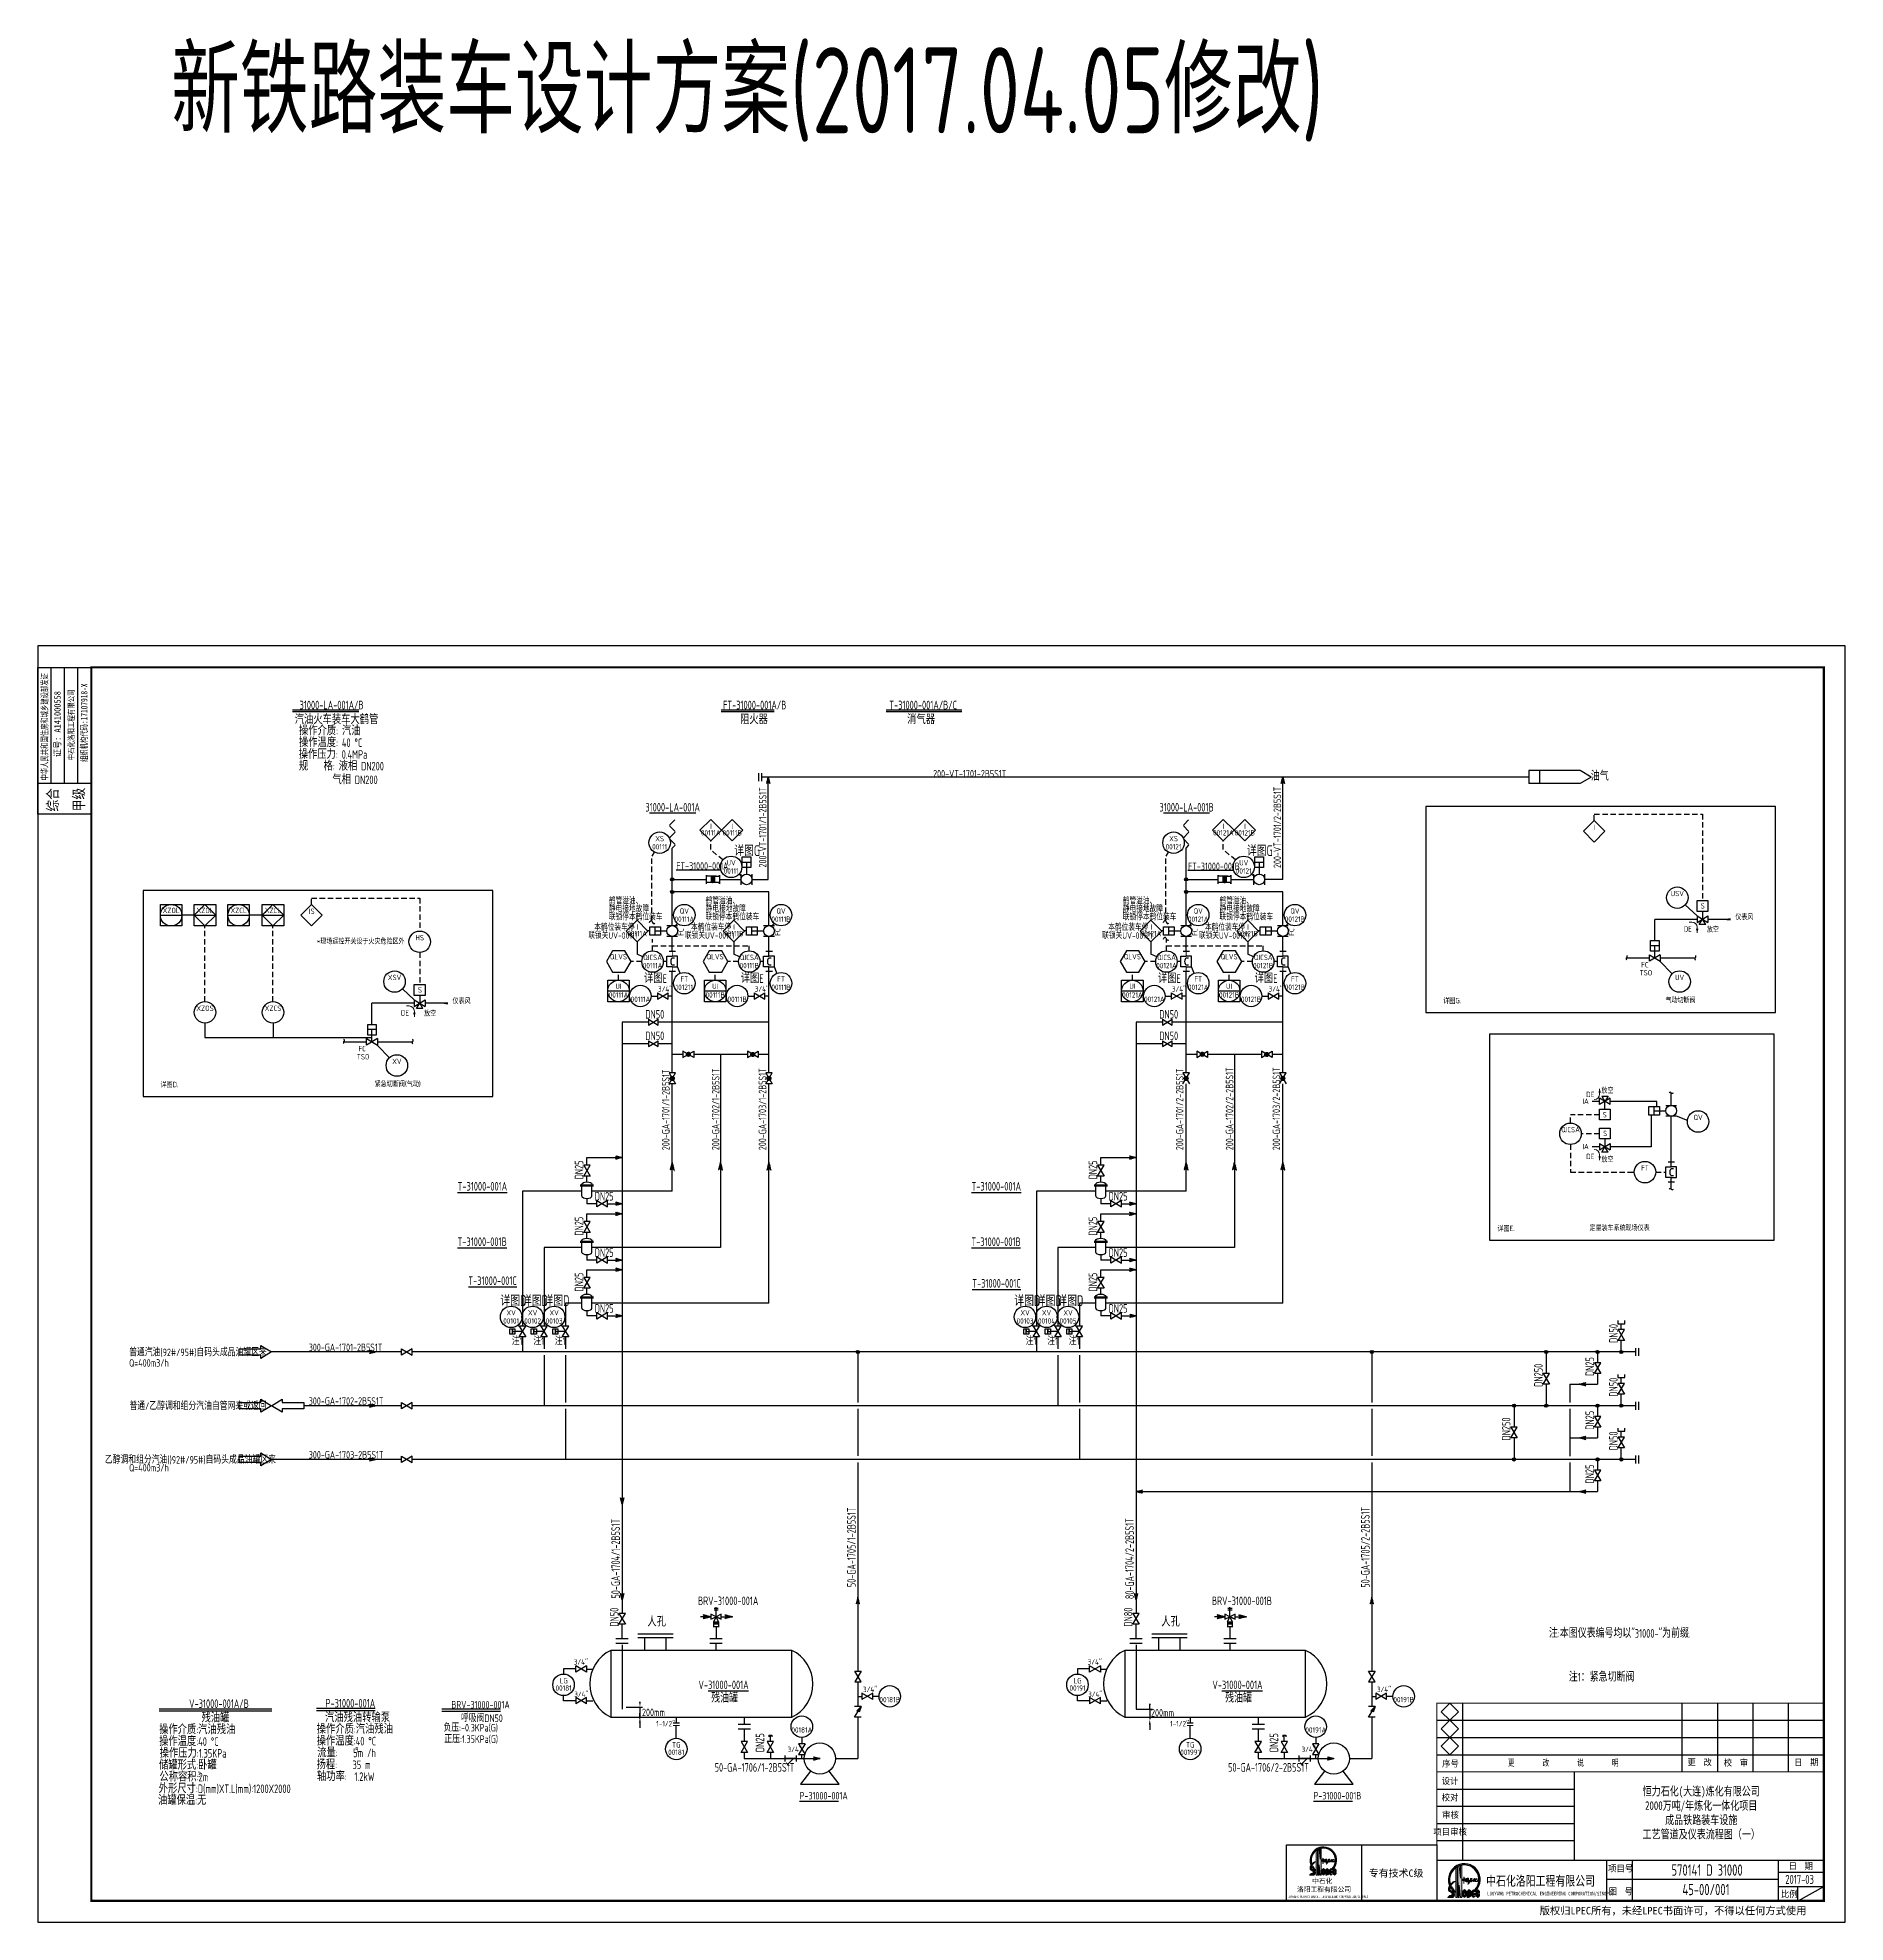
# Model space of a CAD drawing. Extents: x 24843 to 27502, y -10108 to -7552.
# Drawn here: x 26661 to 27502, y -8429 to -7552 of the extents above; entities that cross this region are included whole.
import ezdxf
from ezdxf.enums import TextEntityAlignment as Align

# ---------------------------------------------------------------- set-up
doc = ezdxf.new("R2010")
doc.units = 0
for name, pattern in [('CONTINOUS', [0]), ('DASHED2', [9.525, 6.35, -3.175]), ('HIDDEN', [0.375, 0.25, -0.125]), ('HIDDENX2', [0.75, 0.5, -0.25]), ('NEWHIDDEN', [3.8, 2.5, -1.3])]:
    doc.linetypes.add(name, pattern=pattern)
doc.layers.get('0').update_dxf_attribs({"linetype": 'CONTINUOUS'})
for name, color, linetype in [('04 INST', 5, 'CONTINUOUS'), ('06 TABLE', 1, 'CONTINUOUS'), ('2-FAT-LINE', 6, 'CONTINUOUS'), ('ASHADE', 7, 'CONTINUOUS'), ('chuy', 7, 'CONTINUOUS'), ('EQP', 3, 'CONTINUOUS'), ('GREEN', 7, 'CONTINUOUS'), ('INS', 2, 'CONTINUOUS'), ('INST', 4, 'CONTINUOUS'), ('MIN', 6, 'CONTINUOUS'), ('pile', 7, 'CONTINUOUS'), ('WIDE', 7, 'CONTINUOUS'), ('仪电', 7, 'CONTINUOUS'), ('污油罐', 7, 'CONTINUOUS'), ('流程', 7, 'CONTINUOUS'), ('角图章', 7, 'CONTINUOUS')]:
    doc.layers.add(name, color=color, linetype=linetype)
doc.layers.add('收发球筒', color=3, linetype='CONTINUOUS', lineweight=25)
doc.layers.add('泄压阀', color=3, linetype='CONTINUOUS', lineweight=25)
doc.styles.add('COMMON', font='', dxfattribs={"width": 0.75})
doc.styles.add('CORPORATION', font='simhei.ttf')
doc.styles.add('HZ', font='ascii', dxfattribs={"width": 0.65, "bigfont": 'hztxt'})
doc.styles.add('INST', font='ascii.shx', dxfattribs={"width": 0.8, "bigfont": 'lytxt.shx'})
doc.styles.add('LY', font='ascii.shx', dxfattribs={"width": 0.8, "bigfont": 'lytxt.shx'})
doc.styles.add('LYTXT', font='ascii.shx', dxfattribs={"width": 0.8, "height": 4, "bigfont": 'LYTXT.shx'})
doc.styles.add('ttst', font='', dxfattribs={"width": 0.8})
doc.styles.add('YKCAD', font='isocpeur.ttf', dxfattribs={"width": 0.8, "height": 0.125})
doc.styles.get('COMMON').set_extended_font_data('仿宋_GB2312')
doc.styles.get('ttst').set_extended_font_data('SimSun')
doc.linetypes.add('GAS_TR', pattern='A,2.5,[130,ltypeshp.shx,S=1.25,R=-45,X=0,Y=0],1,[130,ltypeshp.shx,S=1.25,R=-45,X=0,Y=0],2.5', length=6)
doc.linetypes.add('NEWFENCELINE1', pattern='A,1.5,-1.876,[133,ltypeshp.shx,S=0.626,R=0,X=-0.626,Y=0],-1.876,4.5', length=9.752)

msp = doc.modelspace()

# ---------------------------------------------------------------- texts
at = {"style": 'CORPORATION'}
for s, height, width, p in [('中华人民共和国住房和城乡建设部发证', 3, 0.7, (26665.33, -7897.4)), ('证号: A141000558', 3, 0.9, (26671.31, -7886.5)), ('中石化洛阳工程有限公司', 2.6842, 0.8, (26677.57, -7888.06)), ('组织机构代码:17107918-X', 3, 0.7, (26683.77, -7888.77)), ('综合', 5, 0.8, (26670.11, -7911.85)), ('甲级', 5, 0.8, (26682.22, -7911.72))]:
    msp.add_text(s, height=height, rotation=90, dxfattribs=dict(at, width=width)).set_placement(p)
at = {"color": 3, "style": 'LYTXT', "width": 0.8}
for s, height, p in [('200-VT-1701-2B5S1T', 3.5, (27094.26, -7895.95)), ('31000-LA-001A', 4, (26956.06, -7911.84)), ('31000-LA-001B', 4, (27195.16, -7911.84)), ('570141 D 31000', 5.25, (27437.33, -8407.04)), ('45-00/001', 5.25, (27436.8, -8416.12))]:
    msp.add_text(s, height=height, dxfattribs=at).set_placement(p, align=Align.CENTER)
at = {"color": 7, "linetype": 'Continuous', "style": 'LY', "width": 0.8}
msp.add_text('油气', height=4, dxfattribs=at).set_placement((27383.25, -7897.39))
at = {"color": 3, "style": 'LYTXT', "width": 0.8}
for s, p in [('200-VT-1701/1-2B5S1T', (26999.69, -7919.2)), ('200-VT-1701/2-2B5S1T', (27239.11, -7919.2))]:
    msp.add_text(s, height=3.5, rotation=90, dxfattribs=at).set_placement(p, align=Align.CENTER)
for s, height, p in [('FT-31000-001A', 3.5, (26957.73, -7938.93)), ('FT-31000-001B', 3.5, (27195.85, -7939.09)), ('注1', 3.5, (26881.24, -8160.04)), ('注1', 3.5, (26891.24, -8160.04)), ('注1', 3.5, (26901.24, -8160.04)), ('注1', 3.5, (27120.34, -8160.04)), ('注1', 3.5, (27130.34, -8160.04)), ('注1', 3.5, (27140.34, -8160.04)), ('普通汽油(92#/95#)自码头成品油罐区来', 3.5, (26703.19, -8165.27)), ('300-GA-1701-2B5S1T', 3.5, (26786.74, -8162.93)), ('Q=400m3/h', 3.5, (26703.19, -8170.17)), ('普通/乙醇调和组分汽油自管网来或返回', 3.5, (26703.33, -8190.27)), ('300-GA-1702-2B5S1T', 3.5, (26786.74, -8187.93)), ('乙醇调和组分汽油()92#/95#)自码头成品油罐区来', 3.5, (26691.87, -8215.27)), ('Q=400m3/h', 3.5, (26703.19, -8218.97)), ('300-GA-1703-2B5S1T', 3.5, (26786.74, -8212.93)), ('注1：紧急切断阀', 4, (27373, -8316.67)), ('P-31000-001A', 3.5, (27015.13, -8371.58)), ('P-31000-001B', 3.5, (27254.23, -8371.58)), ('2017-03', 4.2, (27473.74, -8410.87))]:
    msp.add_text(s, height=height, dxfattribs=at).set_placement(p)
at = {"style": 'YKCAD', "width": 0.8}
for s, p in [('仪表风', (27454.67, -7960.8)), ('*现场遥控开关设于火灾危险区外', (26810.91, -7972.06)), ('DE', (27428.36, -7966.5)), ('放空', (27440.05, -7966.56)), ('TSO', (27408.87, -7986.87)), ('FC', (27408.41, -7983.1)), ('仪表风', (26857.85, -7999.86)), ('详图G.', (27318.79, -7999.8)), ('气动切断阀', (27425.01, -7999.45)), ('DE', (26831.54, -8005.56)), ('放空', (26843.23, -8005.63)), ('TSO', (26812.05, -8025.94)), ('FC', (26811.59, -8022.17)), ('详图D.', (26721.97, -8038.87)), ('紧急切断阀(气动)', (26828.19, -8038.51)), ('详图E.', (27343.86, -8105.81)), ('定量装车系统现场仪表', (27396.65, -8105.45))]:
    msp.add_text(s, height=2.5, dxfattribs=at).set_placement(p, align=Align.MIDDLE_CENTER)
at = {"color": 4, "style": 'YKCAD', "width": 0.8}
for p in [(26961.14, -7967.93), (27006.14, -7967.93), (27200.24, -7967.93), (27245.24, -7967.93)]:
    msp.add_text('FC', height=2.5, rotation=90, dxfattribs=at).set_placement(p, align=Align.CENTER)
for p in [(26930.85, -7980.64), (26975.85, -7980.64), (27169.95, -7980.64), (27214.95, -7980.64)]:
    msp.add_text('QLVS', height=2.5, dxfattribs=at).set_placement(p, align=Align.CENTER)
at = {"color": 3, "style": 'LYTXT', "width": 0.8}
for s, p in [('200-GA-1701/1-2B5S1T', (26954.61, -8069.43)), ('200-GA-1702/1-2B5S1T', (26977.81, -8069.43)), ('200-GA-1703/1-2B5S1T', (26999.61, -8069.43)), ('200-GA-1701/2-2B5S1T', (27193.71, -8069.43)), ('200-GA-1702/2-2B5S1T', (27216.91, -8069.43)), ('200-GA-1703/2-2B5S1T', (27238.71, -8069.43))]:
    msp.add_text(s, height=3.5, rotation=90, dxfattribs=at).set_placement(p)
at = {"color": 4, "style": 'YKCAD', "width": 0.8}
for s, p in [('DE', (27382.98, -8043.49)), ('放空', (27391, -8041.49)), ('DE', (27382.98, -8072.36)), ('放空', (27391, -8073.57))]:
    msp.add_text(s, height=2.5, dxfattribs=at).set_placement(p, align=Align.MIDDLE_CENTER)
for p in [(27379.32, -8047.88), (27379.32, -8068.97)]:
    msp.add_text('IA', height=2.5, dxfattribs=at).set_placement(p)
at = {"color": 3, "linetype": 'Continuous', "lineweight": 25, "style": 'HZ'}
for s, rotation, width, p in [('%%UT-31000-001A', 0.02659, 0.8, (26867.54, -8088.25)), ('%%UT-31000-001A', 0.02659, 0.8, (27106.64, -8088.25)), ('%%UT-31000-001B', 0.02659, 0.8, (26867.43, -8114.02)), ('%%UT-31000-001B', 0.02659, 0.8, (27106.53, -8114.02)), ('%%UT-31000-001C', 0.02659, 0.8, (26872.29, -8132.16)), ('%%UT-31000-001C', 0.02659, 0.8, (27106.73, -8133.4)), ('50-GA-1705/1-2B5S1T', 90.02659, 0.68, (27041.24, -8254.23)), ('80-GA-1704/2-2B5S1T', 90.02659, 0.68, (27170.64, -8259.51)), ('50-GA-1705/2-2B5S1T', 90.02659, 0.68, (27280.34, -8254.23)), ('50-GA-1704/1-2B5S1T', 90.02659, 0.68, (26931.54, -8259.51)), ('50-GA-1706/1-2B5S1T', 0.02659, 0.68, (26994.16, -8358.65)), ('50-GA-1706/2-2B5S1T', 0.02659, 0.68, (27233.26, -8358.65))]:
    msp.add_text(s, height=4, rotation=rotation, dxfattribs=dict(at, width=width)).set_placement(p, align=Align.CENTER)
at = {"linetype": 'Continuous', "lineweight": 25, "style": 'LY', "width": 0.8}
for s, p in [('V-%%U31000-001A', (26979.74, -8320.25)), ('残油罐', (26980.24, -8326.44)), ('V-%%U31000-001A', (27218.84, -8320.25)), ('残油罐', (27219.34, -8326.44))]:
    msp.add_text(s, height=4, dxfattribs=at).set_placement(p, align=Align.CENTER)
at = {"color": 3, "lineweight": 35, "style": 'LYTXT', "width": 0.8}
for s, p in [('BRV-31000-001A', (26853.11, -8329.21)), ('负压:-0.3KPa(G)', (26849.42, -8339.96)), ('      呼吸阀DN50', (26847.18, -8335.52)), ('正压:1.35KPa(G)', (26849.83, -8345.26))]:
    msp.add_text(s, height=3.5, dxfattribs=at).set_placement(p)
at = {"color": 4, "linetype": 'Continuous', "lineweight": 25, "style": 'LYTXT', "width": 0.8}
for p in [(26941.8, -8332.78), (27178.63, -8332.99)]:
    msp.add_text('200mm', height=3.5, dxfattribs=at).set_placement(p)
for s, height, style, p in [('序号', 3, 'LYTXT', (27314.06, -8356.65)), ('更  改', 3, 'LYTXT', (27428.22, -8356.05)), ('校  审', 3, 'LYTXT', (27445.09, -8356.25)), ('日  期', 3, 'LYTXT', (27477.85, -8356.05)), ('设计', 3, 'LYTXT', (27313.86, -8364.75)), ('校对', 3, 'LYTXT', (27313.86, -8372.46)), ('审核', 3, 'LYTXT', (27314.06, -8380.56)), ('日  期', 3, 'LYTXT', (27475.27, -8404.32)), ('中石化', 2.25, 'CORPORATION', (27253.57, -8410.63)), ('专有技术C级', 3.4, 'CORPORATION', (27279.89, -8407.55)), ('项目号', 3, 'LYTXT', (27391.29, -8405.45)), ('洛阳工程有限公司', 2.25, 'CORPORATION', (27246.54, -8414.51)), ('图  号', 3, 'LYTXT', (27391.49, -8416.16)), ('比例', 3, 'LYTXT', (27471.69, -8417.35)), ('版权归LPEC所有，未经LPEC书面许可，不得以任何方式使用', 3.5, 'CORPORATION', (27359.48, -8425.07))]:
    msp.add_text(s, height=height, dxfattribs=dict(style=style)).set_placement(p)
for s, height, style, width, p in [('更        改        说        明', 3, 'LYTXT', 0.8, (27344.63, -8356.25)), ('中石化洛阳工程有限公司', 4.5, 'CORPORATION', 0.75, (27334.55, -8411.7)), ('LUOYANG PETROCHEMICAL ENGINEERING CORPORATION/SINOPEC', 1.08, 'ttst', 0.8, (27242.31, -8417.38)), ('LUOYANG PETROCHEMICAL ENGINEERING CORPORATION/SINOPEC', 1.7, 'ttst', 0.8, (27335.02, -8416.25))]:
    msp.add_text(s, height=height, dxfattribs=dict(style=style, width=width)).set_placement(p)
at = {"style": 'LYTXT'}
msp.add_text('项目审核', height=3, dxfattribs=at).set_placement((27317.8, -8386.93), align=Align.MIDDLE_CENTER)
at = {"layer": 'chuy', "color": 4, "style": 'HZ', "width": 0.8}
for p in [(26942.74, -7991.61), (26987.74, -7991.61), (27181.84, -7991.61), (27226.84, -7991.61)]:
    msp.add_text('详图E', height=4, dxfattribs=at).set_placement(p)
at = {"layer": 'INST', "linetype": 'HIDDENX2', "style": 'INST', "width": 0.8}
for s, height, p in [('详图G', 5, (26984.68, -7932.53)), ('详图G', 5, (27223.18, -7932.53)), ('鹤管溢油、', 3, (26926.38, -7954.94)), ('鹤管溢油、', 3, (26971.38, -7954.94)), ('鹤管溢油、', 3, (27165.48, -7954.94)), ('鹤管溢油、', 3, (27210.48, -7954.94)), ('联锁停本鹤位装车', 3, (26926.38, -7962.41)), ('静电接地故障', 3, (26926.38, -7958.67)), ('联锁停本鹤位装车', 3, (26971.38, -7962.41)), ('静电接地故障', 3, (26971.38, -7958.67)), ('联锁停本鹤位装车', 3, (27165.48, -7962.41)), ('静电接地故障', 3, (27165.48, -7958.67)), ('联锁停本鹤位装车', 3, (27210.48, -7962.41)), ('静电接地故障', 3, (27210.48, -7958.67)), ('联锁关UV-00111', 3, (26916.79, -7971)), ('本鹤位装车停', 3, (26919.6, -7967.2)), ('联锁关UV-00111', 3, (26961.79, -7971)), ('本鹤位装车停', 3, (26964.6, -7967.2)), ('联锁关UV-00121', 3, (27155.89, -7971.04)), ('本鹤位装车停', 3, (27158.7, -7967.24)), ('联锁关UV-00121', 3, (27200.89, -7971.04)), ('本鹤位装车停', 3, (27203.7, -7967.24)), ('详图D', 5, (26875.89, -8141.94)), ('详图D', 5, (26885.89, -8141.94)), ('详图D', 5, (26895.89, -8141.94)), ('详图D', 5, (27114.99, -8141.94)), ('详图D', 5, (27124.99, -8141.94)), ('详图D', 5, (27134.99, -8141.94))]:
    msp.add_text(s, height=height, dxfattribs=at).set_placement(p)
at = {"layer": 'INST', "style": 'INST', "width": 0.8}
msp.add_text(' 注:本图仪表编号均以"31000-"为前缀.', height=4, dxfattribs=at).set_placement((27361.95, -8296.29))
at = {"layer": '收发球筒', "linetype": 'Continuous', "lineweight": 35, "style": 'HZ', "width": 0.8}
for s, height, p in [('新铁路装车设计方案(2017.04.05修改)', 40, (26722.73, -7596.17)), ('汽油火车装车大鹤管 ', 4, (26780.23, -7871.08)), ('31000-LA-001A/B', 4, (26782.47, -7864.27)), ('FT-31000-001A/B', 4, (26979.49, -7864.27)), ('阻火器', 4, (26987.42, -7871.08)), ('T-31000-001A/B/C', 4, (27056.86, -7864.27)), ('消气器', 4, (27065.16, -7871.08)), ('操作介质: 汽油', 4, (26782.21, -7876.3)), ('操作压力: 0.4MPa', 4, (26782.09, -7887.28)), ('操作温度: 40 %%DC', 4, (26782.19, -7881.8)), ('规    格: 液相 DN200', 4, (26782.16, -7892.73)), ('气相 DN200', 4, (26797.76, -7899.07)), ('BRV-31000-001A', 4, (26967.86, -8281.13)), ('BRV-31000-001B', 4, (27206.96, -8281.13)), ('人孔', 4, (26944.29, -8291.01)), ('人孔', 4, (27183.39, -8291.01)), ('V-31000-001A/B', 4, (26731.1, -8328.99)), ('残油罐', 4, (26736.87, -8335.67)), ('汽油残油转输泵 ', 4, (26794.34, -8335.56)), ('P-31000-001A', 4, (26794.55, -8328.79)), ('操作介质:汽油残油', 4, (26717.14, -8341.15)), ('操作介质:汽油残油', 4, (26790.45, -8340.95)), ('操作温度:40 %%DC', 4, (26790.42, -8346.44)), ('3', 2.5, (26735.05, -8361.17))]:
    msp.add_text(s, height=height, dxfattribs=at).set_placement(p)
at = {"layer": '收发球筒', "color": 3, "linetype": 'Continuous', "lineweight": 35, "style": 'HZ', "width": 0.8}
for s, height, p in [('操作温度:40 %%DC', 4, (26717.12, -8346.64)), ('操作压力:1.35KPa', 4, (26717.39, -8352.12)), ('流量:    5m /h', 4, (26790.7, -8351.92)), ('3', 2.5, (26808.37, -8349.71)), ('储罐形式:卧罐', 4, (26717.09, -8357.65)), ('扬程:    35 m ', 4, (26790.39, -8357.45)), ('外形尺寸:D(mm)XT.L(mm):1200X2000', 4, (26716.96, -8368.6)), ('公称容积:2m', 4, (26717.29, -8363.15)), ('轴功率:  1.2kW', 4, (26790.59, -8362.95)), ('油罐保温:无', 4, (26716.62, -8374.04))]:
    msp.add_text(s, height=height, dxfattribs=at).set_placement(p)
at = {"layer": '流程', "color": 3, "style": 'HZ', "width": 0.8}
for s, p in [('DN50', (26943.34, -8008.21)), ('DN50', (27182.44, -8008.21)), ('DN50', (26943.34, -8018.21)), ('DN50', (27182.44, -8018.21)), ('DN25', (26919.78, -8092.88)), ('DN25', (27158.88, -8092.88)), ('DN25', (26919.78, -8119.08)), ('DN25', (27158.88, -8119.08)), ('DN25', (26919.78, -8145.08)), ('DN25', (27158.88, -8145.08))]:
    msp.add_text(s, height=4, dxfattribs=at).set_placement(p)
for s, p in [('DN25', (26914.5, -8083.01)), ('DN25', (27153.6, -8083.01)), ('DN25', (26914.5, -8109.21)), ('DN25', (27153.6, -8109.21)), ('DN25', (26914.5, -8135.21)), ('DN25', (27153.6, -8135.21)), ('DN50', (27395.78, -8159.14)), ('DN250', (27360.86, -8179.55)), ('DN25', (27384.74, -8174.55)), ('DN50', (27395.78, -8184.14)), ('DN25', (27384.74, -8199.55)), ('DN250', (27345.86, -8204.55)), ('DN50', (27395.78, -8209.14)), ('DN25', (27384.74, -8224.55)), ('DN50', (26930.9, -8291.16)), ('DN80', (27170, -8291.16)), ('DN25', (26998.69, -8349.56)), ('DN25', (27237.79, -8349.56))]:
    msp.add_text(s, height=4, rotation=90, dxfattribs=at).set_placement(p)
at = {"layer": '角图章', "color": 4, "insert": (27434.61, -8378), "char_height": 4, "width": 88.8942, "attachment_point": 5, "style": 'COMMON'}
msp.add_mtext('{\\fSimHei|b0|i0|c134|p2;恒力石化(大连)炼化有限公司\\P2000万吨/年炼化一体化项目\\P成品铁路装车设施 \\P工艺管道及仪表流程图（一）}', dxfattribs=at)

# ---------------------------------------------------------------- blocks, each defined once
blk = doc.blocks.new('ARROW')
at = {"layer": 'GREEN', "color": 3, "linetype": 'Continuous'}
for p, q in [((0, 1.5), (10, 1.5)), ((0, -1.5), (0, 1.5)), ((10, 3), (15, 0)), ((10, 1.5), (10, 3)), ((15, 0), (10, -3)), ((10, -1.5), (0, -1.5)), ((10, -3), (10, -1.5))]:
    blk.add_line(p, q, dxfattribs=at)
blk = doc.blocks.new('A$C66721FA4')
at = {"color": 3}
blk.add_blockref('ARROW', (0, 3), dxfattribs=at)
blk = doc.blocks.new('*X3')
at = {"color": 0, "linetype": 'Continuous'}
for p, q in [((62.27, 55.73), (62.28, 55.74)), ((62.39, 54.28), (62.34, 54.34)), ((62.36, 55.64), (62.42, 55.71)), ((63.52, 54.57), (62.37, 55.72)), ((62.53, 54.32), (62.42, 54.42)), ((62.43, 54.29), (63.56, 55.42)), ((62.45, 55.55), (62.57, 55.67)), ((62.67, 54.36), (62.51, 54.51)), ((62.54, 55.46), (62.71, 55.64)), ((63.66, 54.6), (62.6, 55.66)), ((62.81, 54.39), (62.6, 54.6)), ((62.62, 55.38), (62.85, 55.6)), ((62.66, 54.35), (63.7, 55.39)), ((62.95, 54.43), (62.69, 54.69)), ((62.71, 55.29), (62.99, 55.57)), ((63.1, 54.46), (62.78, 54.78)), ((62.8, 55.2), (63.13, 55.53)), ((63.8, 54.64), (62.84, 55.6)), ((63.24, 54.5), (62.87, 54.87)), ((62.89, 55.11), (63.27, 55.49)), ((62.9, 54.41), (63.84, 55.35)), ((63.38, 54.53), (62.96, 54.96)), ((62.98, 55.02), (63.41, 55.46)), ((63.94, 54.67), (63.07, 55.54)), ((63.13, 54.47), (63.98, 55.32)), ((64.09, 54.71), (63.31, 55.49)), ((63.37, 54.53), (64.12, 55.28)), ((64.23, 54.74), (63.54, 55.43)), ((63.6, 54.59), (64.26, 55.25)), ((64.37, 54.78), (63.78, 55.37)), ((63.84, 54.65), (64.4, 55.21)), ((64.51, 54.81), (64.02, 55.31)), ((64.08, 54.71), (64.55, 55.18)), ((64.65, 54.85), (64.25, 55.25)), ((64.31, 54.77), (64.69, 55.14)), ((64.79, 54.89), (64.49, 55.19)), ((64.55, 54.82), (64.83, 55.11)), ((64.93, 54.92), (64.72, 55.13)), ((64.78, 54.88), (64.97, 55.07)), ((65.08, 54.96), (64.96, 55.07)), ((65.02, 54.94), (65.11, 55.03)), ((65.22, 54.99), (65.19, 55.01))]:
    blk.add_line(p, q, dxfattribs=at)
blk = doc.blocks.new('SARROW')
at = {"layer": 'GREEN', "color": 3, "linetype": 'Continuous'}
for p, q in [((-0.75, 0.75), (2.25, 0)), ((0, 0), (-0.75, 0.75)), ((2.25, 0), (-0.75, -0.75)), ((-0.75, -0.75), (0, 0))]:
    blk.add_line(p, q, dxfattribs=at)
blk.add_blockref('*X3', (-63, -55), dxfattribs=at)
blk = doc.blocks.new('*X13')
at = {"color": 0, "linetype": 'Continuous'}
for p, q in [((43.25, 65.17), (44.58, 66.5)), ((43.25, 65.35), (44.4, 66.5)), ((43.25, 65.52), (44.23, 66.5)), ((43.25, 65.7), (44.05, 66.5)), ((43.25, 65.88), (43.87, 66.5)), ((43.25, 66.05), (43.7, 66.5)), ((43.25, 66.23), (43.52, 66.5)), ((43.25, 66.41), (43.34, 66.5)), ((43.25, 64.99), (44.75, 66.49)), ((44.75, 64.85), (43.25, 66.35)), ((43.25, 64.82), (44.75, 66.32)), ((44.75, 64.67), (43.25, 66.17)), ((43.25, 64.64), (44.75, 66.14)), ((44.75, 64.5), (43.25, 66)), ((43.25, 64.46), (44.75, 65.96)), ((44.75, 64.32), (43.25, 65.82)), ((43.25, 64.29), (44.75, 65.79)), ((44.75, 64.14), (43.25, 65.64)), ((43.25, 64.11), (44.75, 65.61)), ((44.75, 63.97), (43.25, 65.47)), ((43.25, 63.93), (44.75, 65.43)), ((44.75, 63.79), (43.25, 65.29)), ((43.25, 63.76), (44.75, 65.26)), ((44.75, 63.61), (43.25, 65.11)), ((43.25, 63.58), (44.75, 65.08)), ((44.69, 63.5), (43.25, 64.94)), ((44.51, 63.5), (43.25, 64.76)), ((44.33, 63.5), (43.25, 64.58)), ((44.16, 63.5), (43.25, 64.41)), ((43.98, 63.5), (43.25, 64.23)), ((43.8, 63.5), (43.25, 64.05)), ((43.63, 63.5), (43.25, 63.88)), ((43.45, 63.5), (43.25, 63.7)), ((43.27, 63.5), (43.25, 63.52)), ((44.75, 65.03), (43.28, 66.5)), ((43.35, 63.5), (44.75, 64.9)), ((44.75, 65.21), (43.46, 66.5)), ((43.52, 63.5), (44.75, 64.73)), ((44.75, 65.38), (43.63, 66.5)), ((43.7, 63.5), (44.75, 64.55)), ((44.75, 65.56), (43.81, 66.5)), ((43.88, 63.5), (44.75, 64.37)), ((44.75, 65.74), (43.99, 66.5)), ((44.05, 63.5), (44.75, 64.2)), ((44.75, 65.91), (44.16, 66.5)), ((44.23, 63.5), (44.75, 64.02)), ((44.75, 66.09), (44.34, 66.5)), ((44.41, 63.5), (44.75, 63.84)), ((44.75, 66.27), (44.52, 66.5)), ((44.58, 63.5), (44.75, 63.67)), ((44.75, 66.44), (44.69, 66.5))]:
    blk.add_line(p, q, dxfattribs=at)
blk = doc.blocks.new('stopfire')
at = {"layer": 'GREEN', "color": 3, "linetype": 'Continuous'}
for p, q in [((0, -2), (0, 2)), ((0, 2), (0, 1.5)), ((4.5, 1.5), (0, 1.5)), ((2.25, 1.5), (2.25, -1.5)), ((3.75, 1.5), (3.75, -1.5)), ((3.75, 1.5), (6, 1.5)), ((6, 2), (6, -2)), ((6, 1.5), (6, 2)), ((4.5, -1.5), (0, -1.5)), ((6, -1.5), (3.75, -1.5)), ((6, -2), (6, -1.5))]:
    blk.add_line(p, q, dxfattribs=at)
blk.add_blockref('*X13', (-41, -65), dxfattribs=at)
blk = doc.blocks.new('*X66')
at = {"color": 0, "linetype": 'Continuous'}
for p, q in [((62.27, 55.73), (62.28, 55.74)), ((62.39, 54.28), (62.34, 54.34)), ((62.36, 55.64), (62.42, 55.71)), ((63.52, 54.57), (62.37, 55.72)), ((62.53, 54.32), (62.42, 54.42)), ((62.43, 54.29), (63.56, 55.42)), ((62.45, 55.55), (62.57, 55.67)), ((62.67, 54.36), (62.51, 54.51)), ((62.54, 55.46), (62.71, 55.64)), ((63.66, 54.6), (62.6, 55.66)), ((62.81, 54.39), (62.6, 54.6)), ((62.62, 55.38), (62.85, 55.6)), ((62.66, 54.35), (63.7, 55.39)), ((62.95, 54.43), (62.69, 54.69)), ((62.71, 55.29), (62.99, 55.57)), ((63.1, 54.46), (62.78, 54.78)), ((62.8, 55.2), (63.13, 55.53)), ((63.8, 54.64), (62.84, 55.6)), ((63.24, 54.5), (62.87, 54.87)), ((62.89, 55.11), (63.27, 55.49)), ((62.9, 54.41), (63.84, 55.35)), ((63.38, 54.53), (62.96, 54.96)), ((62.98, 55.02), (63.41, 55.46)), ((63.94, 54.67), (63.07, 55.54)), ((63.13, 54.47), (63.98, 55.32)), ((64.09, 54.71), (63.31, 55.49)), ((63.37, 54.53), (64.12, 55.28)), ((64.23, 54.74), (63.54, 55.43)), ((63.6, 54.59), (64.26, 55.25)), ((64.37, 54.78), (63.78, 55.37)), ((63.84, 54.65), (64.4, 55.21)), ((64.51, 54.81), (64.02, 55.31)), ((64.08, 54.71), (64.55, 55.18)), ((64.65, 54.85), (64.25, 55.25)), ((64.31, 54.77), (64.69, 55.14)), ((64.79, 54.89), (64.49, 55.19)), ((64.55, 54.82), (64.83, 55.11)), ((64.93, 54.92), (64.72, 55.13)), ((64.78, 54.88), (64.97, 55.07)), ((65.08, 54.96), (64.96, 55.07)), ((65.02, 54.94), (65.11, 55.03)), ((65.22, 54.99), (65.19, 55.01))]:
    blk.add_line(p, q, dxfattribs=at)
blk = doc.blocks.new('VALVE')
at = {"layer": 'GREEN', "color": 3, "linetype": 'Continuous'}
for p, q in [((5, 1.5), (0, -1.5)), ((0, 1.5), (5, -1.5)), ((0, -1.5), (0, 1.5)), ((5, -1.5), (5, 1.5))]:
    blk.add_line(p, q, dxfattribs=at)
blk = doc.blocks.new('safval')
at = {"layer": 'GREEN', "color": 3, "linetype": 'Continuous'}
for p, q in [((0, -1.5), (0, 1.5)), ((0, 1.5), (3, 0)), ((3, 0), (0, -1.5)), ((0, -1.5), (3, 0)), ((1.5, -3), (3, 0)), ((1.65, 4.7), (4.15, 4.7)), ((1.65, 3.7), (4.15, 3.7)), ((3, 0), (3, 5.5)), ((3, 0), (4.5, -3)), ((4.5, -3), (1.5, -3))]:
    blk.add_line(p, q, dxfattribs=at)
blk = doc.blocks.new('BG1')
at = {"color": 3, "linetype": 'Continuous'}
for p, q in [((0, 0), (-1.5, 3)), ((-1.5, 3), (1.5, 3)), ((1.5, 3), (0, 0))]:
    blk.add_line(p, q, dxfattribs=at)
blk = doc.blocks.new('SVALVE')
at = {"layer": 'GREEN', "color": 3, "linetype": 'Continuous'}
for p, q in [((0, 1.5), (5, -1.5)), ((0, -1.5), (0, 1.5)), ((5, -1.5), (5, 1.5))]:
    blk.add_line(p, q, dxfattribs=at)
blk = doc.blocks.new('A$C5865772C')
at = {"layer": 'ASHADE', "color": 3, "linetype": 'Continuous', "ltscale": 2, "rotation": 90}
blk.add_blockref('SVALVE', (1.5, 0), dxfattribs=at)
blk = doc.blocks.new('*U38')
blk.add_circle((0, 0), 5)
at = {"style": 'YKCAD', "width": 0.8}
for tag, p in [('IA100', (0.01, 0.67)), ('IA101', (0.01, -3.13))]:
    blk.add_attdef(tag, text='', height=2.5, dxfattribs=at).set_placement(p, align=Align.CENTER)
for tag, p in [('IA105', (4.93, 2.65)), ('IA106', (4.84, -5.21))]:
    blk.add_attdef(tag, p, '', height=2.5, dxfattribs=at)
at = {"style": 'YKCAD', "width": 0.95}
for tag, p, flags in [('IA102', (-1.86, -6.05), 3), ('IA103', (-1.86, -7.3), 1), ('IA104', (-1.86, -8.55), 1)]:
    blk.add_attdef(tag, p, '', height=1, dxfattribs=dict(at, flags=flags))
blk = doc.blocks.new('*U23')
for p, q in [((-5, 5), (5, 5)), ((-5, -5), (-5, 5)), ((-5, 0), (5, 0)), ((5, 5), (5, -5)), ((5, -5), (-5, -5))]:
    blk.add_line(p, q)
blk.add_circle((0, 0), 5)
at = {"style": 'YKCAD', "width": 0.8}
for tag, p in [('IA100', (0.01, 0.98)), ('IA101', (0.01, -3.08))]:
    blk.add_attdef(tag, text='', height=2.5, dxfattribs=at).set_placement(p, align=Align.CENTER)
for tag, p in [('IA105', (5.81, 2.92)), ('IA107', (5.81, 0.21)), ('IA108', (5.81, -2.42)), ('IA106', (5.83, -5.21))]:
    blk.add_attdef(tag, p, '', height=2.5, dxfattribs=at)
at = {"style": 'YKCAD', "width": 0.95}
for tag, p, flags in [('IA102', (-1.85, -6.05), 3), ('IA103', (-1.85, -7.3), 1), ('IA104', (-1.85, -8.55), 1)]:
    blk.add_attdef(tag, p, '', height=1, dxfattribs=dict(at, flags=flags))
blk = doc.blocks.new('*U40')
for p, q in [((-5.03, -0.06), (-0.03, 4.94)), ((-5.03, -0.06), (-0.03, 4.94)), ((-0.03, 4.94), (4.97, -0.06)), ((-0.03, -5.06), (-5.03, -0.06)), ((4.97, -0.06), (-0.03, -5.06))]:
    blk.add_line(p, q)
at = {"style": 'YKCAD', "width": 0.8, "flags": 8}
blk.add_attdef('IA100', text='', height=2.5, dxfattribs=at).set_placement((0.1, 0.56), align=Align.CENTER)
at = {"style": 'YKCAD', "width": 0.8}
blk.add_attdef('IA101', text='', height=2.5, dxfattribs=at).set_placement((-0.02, -2.51), align=Align.CENTER)
at = {"style": 'YKCAD', "width": 0.95}
for tag, p, flags in [('IA102', (-1.89, -6.11), 3), ('IA103', (-1.89, -7.36), 1)]:
    blk.add_attdef(tag, p, '', height=1, dxfattribs=dict(at, flags=flags))
blk = doc.blocks.new('LC311')
for p, q in [((-2.5, 1.5), (2.5, -1.5)), ((-2.5, -1.5), (2.5, 1.5)), ((-2.5, 1.5), (-2.5, -1.5)), ((2.5, -1.5), (2.5, 1.5))]:
    blk.add_line(p, q)
blk.add_lwpolyline([(-2.5, 1.5), (-2.5, 1.5), (-2.5, 1.5), (-2.5, 1.5)], close=True)
blk = doc.blocks.new('*U43')
for p, q in [((-0.491, 0), (-0.345, 0)), ((-0.459, 0), (-0.402, 0)), ((0, 0), (-0.095, 0))]:
    blk.add_line(p, q)
blk.add_circle((-0.741, 0), 0.25)
at = {"linetype": 'HIDDEN', "xscale": 0.04999999999999982, "yscale": 0.04999999999999982, "zscale": 0.04999999999999982}
blk.add_blockref('LC311', (-0.22, -0.001), dxfattribs=at)
at = {"style": 'YKCAD', "width": 0.8}
blk.add_text('3/4"', height=0.125, dxfattribs=at).set_placement((-0.331, 0.101))
at = {"style": 'YKCAD', "width": 0.8, "flags": 10}
blk.add_attdef('IA100', text='', height=0.125, dxfattribs=at).set_placement((-0.739, 0.035), align=Align.CENTER)
at = {"style": 'YKCAD', "width": 0.8}
blk.add_attdef('IA101', text='', height=0.125, dxfattribs=at).set_placement((-0.739, -0.137), align=Align.CENTER)
at = {"style": 'YKCAD', "width": 0.95}
for tag, p, flags in [('IA102', (-0.833, -0.188), 3), ('IA103', (-0.833, -0.251), 1), ('IA104', (-0.833, -0.313), 1)]:
    blk.add_attdef(tag, p, '', height=0.05, dxfattribs=dict(at, flags=flags))
blk = doc.blocks.new('*U61')
for p, q in [((-0.525, -0.1), (-0.525, 0.1)), ((-0.525, 0), (-0.25, 0)), ((-0.25, 0.125), (0, 0.125)), ((0, -0.125), (-0.25, -0.125))]:
    blk.add_line(p, q)
blk.add_lwpolyline([(-0.65, -0.1), (-0.65, 0.1), (-0.4, 0.1), (-0.4, -0.1)], close=True)
blk.add_circle((-0.125, 0), 0.125)
blk = doc.blocks.new('PM301')
for centre, start, end in [((-0.5, -0.375), 36.869898, 143.130102), ((0.5, 0.375), 216.869898, 323.130102)]:
    blk.add_arc(centre, 0.625, start, end)
blk = doc.blocks.new('电磁阀')
at = {"color": 4}
for p, q in [((-2.5, 1.5), (-2.5, -1.5)), ((-2.5, -1.5), (2.5, 1.5)), ((-2.5, 1.5), (2.5, -1.5)), ((-1.5, -2.5), (0, 0)), ((0, 3.64), (0, 0)), ((1.5, -2.5), (0, 0)), ((2.5, 1.5), (2.5, -1.5)), ((1.5, -2.5), (-1.5, -2.5))]:
    blk.add_line(p, q, dxfattribs=at)
blk.add_lwpolyline([(-2.5, 8.64), (2.5, 8.64), (2.5, 3.64), (-2.5, 3.64)], close=True, dxfattribs=at)
at = {"color": 4, "style": 'YKCAD', "width": 0.8}
blk.add_text('S', height=2.5, dxfattribs=at).set_placement((-0.83, 4.95))
blk = doc.blocks.new('*U42')
for p, q in [((-5, 5), (5, 5)), ((-5, -5), (-5, 5)), ((0, 5), (-5, 0)), ((-5, 0), (5, 0)), ((-5, 0), (5, 0)), ((-5, 0), (0, -5)), ((5, 0), (0, 5)), ((0, -5), (5, 0)), ((5, 5), (5, -5)), ((5, -5), (-5, -5))]:
    blk.add_line(p, q)
at = {"style": 'YKCAD', "width": 0.8}
for tag, p in [('IA100', (0.01, 0.98)), ('IA101', (0.01, -3.08))]:
    blk.add_attdef(tag, text='', height=2.5, dxfattribs=at).set_placement(p, align=Align.CENTER)
for tag, p in [('IA105', (5.81, 2.92)), ('IA106', (5.83, -5.21))]:
    blk.add_attdef(tag, p, '', height=2.5, dxfattribs=at)
at = {"style": 'YKCAD', "width": 0.95}
for tag, p, flags in [('IA102', (-1.85, -6.05), 3), ('IA103', (-1.85, -7.3), 1), ('IA104', (-1.85, -8.55), 1)]:
    blk.add_attdef(tag, p, '', height=1, dxfattribs=dict(at, flags=flags))
blk = doc.blocks.new('A$C0E0676A3')
at = {"linetype": 'HIDDEN'}
blk.add_blockref('LC311', (2.5, 1.5), dxfattribs=at)
blk = doc.blocks.new('*U69')
for p, q in [((-0.399, 0.749), (-0.681, 0.749)), ((-0.681, 0.749), (-0.681, 0.749)), ((-0.681, 0.749), (-0.681, 0.625)), ((-0.148, 0.743), (0, 0.743)), ((-0.681, 0.002), (-0.681, 0.125)), ((-0.399, 0.002), (-0.681, 0.002)), ((-0.148, 0), (0, 0))]:
    blk.add_line(p, q)
blk.add_circle((-0.681, 0.375), 0.25)
at = {"xscale": -0.05000000000000004, "yscale": 0.05000000000000004, "zscale": 0.05000000000000004}
blk.add_blockref('A$C0E0676A3', (-0.148, 0.668), dxfattribs=at)
at = {"xscale": 0.05000000000000004, "yscale": 0.05000000000000004, "zscale": 0.05000000000000004, "rotation": 180}
blk.add_blockref('A$C0E0676A3', (-0.148, 0.08), dxfattribs=at)
at = {"style": 'YKCAD', "width": 0.8, "flags": 8}
for tag, p in [('IA105', (-0.278, 0.846)), ('IA100', (-0.678, 0.409)), ('IA106', (-0.267, 0.094))]:
    blk.add_attdef(tag, text='', height=0.125, dxfattribs=at).set_placement(p, align=Align.CENTER)
at = {"style": 'YKCAD', "width": 0.8}
blk.add_attdef('IA101', text='', height=0.125, dxfattribs=at).set_placement((-0.678, 0.237), align=Align.CENTER)
at = {"style": 'YKCAD', "width": 0.95}
for tag, p, flags in [('IA102', (-0.772, 0.073), 3), ('IA103', (-0.772, 0.01), 1), ('IA104', (-0.772, -0.052), 1)]:
    blk.add_attdef(tag, p, '', height=0.05, dxfattribs=dict(at, flags=flags))
blk = doc.blocks.new('*U70')
for p, q in [((0, 0), (0, -0.123)), ((0, -0.491), (0, -0.203)), ((0, -0.459), (0, -0.402))]:
    blk.add_line(p, q)
at = {"const_width": 0.025}
for points in [[(-0.074, -0.192), (-0.074, -0.192), (0.076, -0.192)], [(0.076, -0.135), (-0.074, -0.135)]]:
    blk.add_lwpolyline(points, dxfattribs=at)
blk.add_circle((0, -0.741), 0.25)
at = {"style": 'YKCAD', "width": 0.8}
blk.add_text('1-1/2"', height=0.125, dxfattribs=at).set_placement((-0.466, -0.213))
at = {"style": 'YKCAD', "width": 0.8, "flags": 8}
blk.add_attdef('IA100', text='', height=0.125, dxfattribs=at).set_placement((0.001, -0.705), align=Align.CENTER)
at = {"style": 'YKCAD', "width": 0.8}
blk.add_attdef('IA101', text='', height=0.125, dxfattribs=at).set_placement((0.001, -0.877), align=Align.CENTER)
at = {"style": 'YKCAD', "width": 0.95}
for tag, p, flags in [('IA102', (-0.093, -0.928), 3), ('IA103', (-0.093, -0.991), 1), ('IA104', (-0.093, -1.053), 1)]:
    blk.add_attdef(tag, p, '', height=0.05, dxfattribs=dict(at, flags=flags))
blk = doc.blocks.new('*U28')
for p, q in [((0, 0.491), (0, 0.345)), ((0, 0.459), (0, 0.402)), ((0, 0), (0, 0.095))]:
    blk.add_line(p, q)
blk.add_circle((0, 0.741), 0.25)
at = {"linetype": 'HIDDEN', "xscale": 0.04999999999999982, "yscale": 0.04999999999999982, "zscale": 0.04999999999999982, "rotation": 270}
blk.add_blockref('LC311', (-0.001, 0.22), dxfattribs=at)
at = {"style": 'YKCAD', "width": 0.8}
blk.add_text('3/4"', height=0.125, dxfattribs=at).set_placement((-0.331, 0.151))
at = {"style": 'YKCAD', "width": 0.8, "flags": 10}
blk.add_attdef('IA100', text='', height=0.125, dxfattribs=at).set_placement((0.001, 0.775), align=Align.CENTER)
at = {"style": 'YKCAD', "width": 0.8}
blk.add_attdef('IA101', text='', height=0.125, dxfattribs=at).set_placement((0.001, 0.603), align=Align.CENTER)
at = {"style": 'YKCAD', "width": 0.95}
for tag, p, flags in [('IA102', (-0.093, 0.552), 3), ('IA103', (-0.093, 0.489), 1), ('IA104', (-0.093, 0.427), 1)]:
    blk.add_attdef(tag, p, '', height=0.05, dxfattribs=dict(at, flags=flags))
blk = doc.blocks.new('*U71')
for p, q in [((0, 0), (0.095, 0)), ((0.491, 0), (0.345, 0)), ((0.459, 0), (0.402, 0))]:
    blk.add_line(p, q)
blk.add_circle((0.741, 0), 0.25)
at = {"linetype": 'HIDDEN', "xscale": 0.04999999999999982, "yscale": 0.04999999999999982, "zscale": 0.04999999999999982, "rotation": 180}
blk.add_blockref('LC311', (0.22, 0.001), dxfattribs=at)
at = {"style": 'YKCAD', "width": 0.8}
blk.add_text('3/4"', height=0.125, dxfattribs=at).set_placement((0.119, 0.101))
at = {"style": 'YKCAD', "width": 0.8, "flags": 10}
blk.add_attdef('IA100', text='', height=0.125, dxfattribs=at).set_placement((0.741, 0.035), align=Align.CENTER)
at = {"style": 'YKCAD', "width": 0.8}
blk.add_attdef('IA101', text='', height=0.125, dxfattribs=at).set_placement((0.741, -0.137), align=Align.CENTER)
at = {"style": 'YKCAD', "width": 0.95}
for tag, p, flags in [('IA102', (0.647, -0.188), 3), ('IA103', (0.647, -0.251), 1), ('IA104', (0.647, -0.313), 1)]:
    blk.add_attdef(tag, p, '', height=0.05, dxfattribs=dict(at, flags=flags))
blk = doc.blocks.new('*U64')
for p, q in [((-0.25, -0.125), (-0.25, 0.125)), ((-0.225, 0.4), (-0.025, 0.4)), ((-0.125, 0.4), (-0.125, 0.125)), ((0, 0.125), (0, -0.125))]:
    blk.add_line(p, q)
blk.add_lwpolyline([(-0.225, 0.525), (-0.025, 0.525), (-0.025, 0.275), (-0.225, 0.275)], close=True)
blk.add_circle((-0.125, 0), 0.125)

# ---------------------------------------------------------------- hatches: boundary and pattern name
at = {"linetype": 'Continuous'}
h = msp.add_hatch(dxfattribs=at)
h.set_pattern_fill('ANGLE', color=6, scale=0.01, angle=90, style=0)
h.set_pattern_definition([(90, (15311.716126, -12595.312764), (-0.06985, 4e-18), [0.0508, -0.01905]), (180, (15311.716126, -12595.312764), (-9e-18, -0.06985), [0.0508, -0.01905])])
h.paths.add_polyline_path([(26962.47, -8024.87, 1), (26964.27, -8024.87, 1)])
h = msp.add_hatch(dxfattribs=at)
h.set_pattern_fill('ANGLE', color=6, scale=0.01, angle=90, style=0)
h.set_pattern_definition([(90, (38645.02538, -12595.312764), (0.06985, 4e-18), [0.0508, -0.01905]), (7e-15, (38645.02538, -12595.312764), (9e-18, -0.06985), [0.0508, -0.01905])])
h.paths.add_polyline_path([(26992.47, -8024.87, 1), (26994.27, -8024.87, 1)])
h = msp.add_hatch(dxfattribs=at)
h.set_pattern_fill('ANGLE', color=6, scale=0.01, angle=90, style=0)
h.set_pattern_definition([(90, (15550.816126, -12595.312764), (-0.06985, 4e-18), [0.0508, -0.01905]), (180, (15550.816126, -12595.312764), (-9e-18, -0.06985), [0.0508, -0.01905])])
h.paths.add_polyline_path([(27201.57, -8024.87, 1), (27203.37, -8024.87, 1)])
h = msp.add_hatch(dxfattribs=at)
h.set_pattern_fill('ANGLE', color=6, scale=0.01, angle=90, style=0)
h.set_pattern_definition([(90, (38884.12538, -12595.312764), (0.06985, 4e-18), [0.0508, -0.01905]), (7e-15, (38884.12538, -12595.312764), (9e-18, -0.06985), [0.0508, -0.01905])])
h.paths.add_polyline_path([(27231.57, -8024.87, 1), (27233.37, -8024.87, 1)])
h = msp.add_hatch(dxfattribs=at)
h.set_pattern_fill('ANGLE', color=6, scale=0.01, style=0)
h.set_pattern_definition([(0, (22385.42556, 3615.667804), (0, 0.06985), [0.0508, -0.01905]), (90, (22385.42556, 3615.667804), (-0.06985, 4e-18), [0.0508, -0.01905])])
h.paths.add_polyline_path([(26956.77, -8035.99, 1), (26954.97, -8035.99, 1)])
h = msp.add_hatch(dxfattribs=at)
h.set_pattern_fill('ANGLE', color=6, scale=0.01, style=0)
h.set_pattern_definition([(0, (22430.42556, 3615.667804), (0, 0.06985), [0.0508, -0.01905]), (90, (22430.42556, 3615.667804), (-0.06985, 4e-18), [0.0508, -0.01905])])
h.paths.add_polyline_path([(27001.77, -8035.99, 1), (26999.97, -8035.99, 1)])
h = msp.add_hatch(dxfattribs=at)
h.set_pattern_fill('ANGLE', color=6, scale=0.01, style=0)
h.set_pattern_definition([(0, (22624.52556, 3615.667804), (0, 0.06985), [0.0508, -0.01905]), (90, (22624.52556, 3615.667804), (-0.06985, 4e-18), [0.0508, -0.01905])])
h.paths.add_polyline_path([(27195.87, -8035.99, 1), (27194.07, -8035.99, 1)])
h = msp.add_hatch(dxfattribs=at)
h.set_pattern_fill('ANGLE', color=6, scale=0.01, style=0)
h.set_pattern_definition([(0, (22669.52556, 3615.667804), (0, 0.06985), [0.0508, -0.01905]), (90, (22669.52556, 3615.667804), (-0.06985, 4e-18), [0.0508, -0.01905])])
h.paths.add_polyline_path([(27240.87, -8035.99, 1), (27239.07, -8035.99, 1)])
for points in [[(27254.8, -8405.11), (27254.76, -8405.05), (27254.72, -8404.98), (27254.67, -8404.92), (27254.63, -8404.85), (27254.58, -8404.8), (27254.52, -8404.74), (27254.47, -8404.69), (27254.41, -8404.63), (27254.35, -8404.58), (27254.29, -8404.53), (27254.16, -8404.44), (27254.03, -8404.36), (27253.97, -8404.34), (27253.96, -8404.33), (27253.94, -8404.32), (27253.89, -8404.3), (27253.85, -8404.28), (27253.74, -8404.25), (27253.64, -8404.22), (27253.6, -8404.2), (27253.55, -8404.18), (27253.5, -8404.15), (27253.46, -8404.12), (27253.42, -8404.08), (27253.39, -8404.03), (27253.37, -8403.98), (27253.34, -8403.93), (27253.31, -8403.81), (27253.29, -8403.71), (27253.28, -8403.6), (27253.27, -8403.49), (27253.27, -8403.38), (27253.28, -8403.32), (27253.28, -8403.27), (27253.29, -8403.22), (27253.29, -8403.16), (27253.3, -8403.1), (27253.31, -8403.05), (27253.31, -8402.99), (27253.32, -8402.94), (27253.34, -8402.89), (27253.35, -8402.84), (27253.37, -8402.79), (27253.38, -8402.74), (27253.42, -8402.63), (27253.47, -8402.52), (27253.52, -8402.41), (27253.57, -8402.3), (27253.63, -8402.2), (27253.69, -8402.1), (27253.75, -8402), (27253.82, -8401.9), (27253.89, -8401.8), (27253.97, -8401.7), (27254.05, -8401.6), (27254.13, -8401.5), (27254.19, -8401.42), (27254.26, -8401.35), (27254.33, -8401.26), (27254.41, -8401.18), (27254.48, -8401.1), (27254.56, -8401.02), (27254.74, -8400.87), (27254.78, -8400.84), (27254.82, -8400.8), (27254.89, -8400.76), (27254.95, -8400.71), (27255.02, -8400.66), (27255.09, -8400.62), (27255.13, -8400.59), (27255.19, -8400.57), (27255.19, -8400.56), (27255.17, -8400.56), (27255.14, -8400.55), (27255.12, -8400.56), (27255.1, -8400.56), (27255.04, -8400.57), (27254.98, -8400.58), (27254.92, -8400.61), (27254.87, -8400.62), (27254.78, -8400.65), (27254.7, -8400.68), (27254.6, -8400.73), (27254.5, -8400.78), (27254.4, -8400.83), (27254.31, -8400.9), (27254.24, -8400.94), (27254.17, -8400.98), (27254.03, -8401.09), (27253.9, -8401.2), (27253.77, -8401.33), (27253.64, -8401.45), (27253.6, -8401.49), (27253.56, -8401.53), (27253.52, -8401.58), (27253.48, -8401.63), (27253.4, -8401.71), (27253.33, -8401.8), (27253.26, -8401.89), (27253.2, -8401.98), (27253.15, -8402.05), (27253.1, -8402.13), (27253.06, -8402.2), (27253.02, -8402.28), (27252.94, -8402.45), (27252.85, -8402.63), (27252.79, -8402.81), (27252.72, -8402.99), (27252.69, -8403.08), (27252.68, -8403.17), (27252.66, -8403.25), (27252.65, -8403.34), (27252.65, -8403.42), (27252.65, -8403.5), (27252.65, -8403.59), (27252.65, -8403.68), (27252.66, -8403.76), (27252.68, -8403.85), (27252.69, -8403.91), (27252.7, -8403.97), (27252.73, -8404.04), (27252.77, -8404.11), (27252.8, -8404.18), (27252.85, -8404.24), (27253.11, -8404.44), (27253.19, -8404.48), (27253.26, -8404.53), (27253.34, -8404.58), (27253.41, -8404.62), (27253.46, -8404.65), (27253.52, -8404.69), (27253.56, -8404.72), (27253.61, -8404.75), (27253.69, -8404.8), (27253.76, -8404.85), (27253.82, -8404.92), (27253.89, -8404.98), (27253.93, -8405.02), (27253.96, -8405.07), (27253.98, -8405.12), (27254.01, -8405.17), (27254.03, -8405.22), (27254.04, -8405.27), (27254.06, -8405.33), (27254.07, -8405.4), (27254.06, -8405.46), (27254.05, -8405.53), (27254.04, -8405.6), (27254.02, -8405.67), (27254, -8405.72), (27253.97, -8405.77), (27253.92, -8405.83), (27253.87, -8405.88), (27253.8, -8405.93), (27253.73, -8405.97), (27253.69, -8405.98), (27253.65, -8406), (27253.61, -8406.01), (27253.58, -8406.01), (27253.53, -8406.01), (27253.47, -8406.01), (27253.43, -8406.01), (27253.38, -8406), (27253.35, -8406), (27253.32, -8405.99), (27253.29, -8405.98), (27253.26, -8405.99), (27253.19, -8406.05), (27253.05, -8406.17), (27252.92, -8406.3), (27252.78, -8406.42), (27252.65, -8406.55), (27252.58, -8406.61), (27252.52, -8406.67), (27252.46, -8406.73), (27252.39, -8406.78), (27252.39, -8406.8), (27252.56, -8406.8), (27252.73, -8406.8), (27252.91, -8406.8), (27253.09, -8406.8), (27253.26, -8406.8), (27253.43, -8406.8), (27253.61, -8406.8), (27253.78, -8406.8), (27253.89, -8406.8), (27254, -8406.8), (27254.11, -8406.8), (27254.22, -8406.8), (27254.29, -8406.8), (27254.37, -8406.79), (27254.4, -8406.77), (27254.42, -8406.75), (27254.5, -8406.68), (27254.57, -8406.6), (27254.65, -8406.51), (27254.73, -8406.42), (27254.8, -8406.31), (27254.85, -8406.21), (27254.87, -8406.16), (27254.89, -8406.1), (27254.91, -8406.05), (27254.92, -8405.98), (27254.94, -8405.86), (27254.95, -8405.74), (27254.94, -8405.61), (27254.93, -8405.49), (27254.92, -8405.43), (27254.9, -8405.37), (27254.89, -8405.32), (27254.87, -8405.26), (27254.84, -8405.18)], [(27256.02, -8395.2), (27256.02, -8395.14), (27256.02, -8395.09), (27256.02, -8395.04), (27256.02, -8394.99), (27256.02, -8394.97), (27256, -8394.95), (27255.95, -8394.99), (27255.89, -8395.02), (27255.82, -8395.06), (27255.75, -8395.1), (27255.69, -8395.15), (27255.63, -8395.18), (27255.63, -8395.19), (27255.61, -8395.19), (27255.6, -8395.2), (27255.57, -8395.22), (27255.55, -8395.24), (27255.54, -8395.25), (27255.53, -8395.48), (27255.53, -8396.19), (27255.53, -8396.89), (27255.53, -8397.6), (27255.53, -8398.31), (27255.53, -8399.01), (27255.53, -8399.72), (27255.52, -8400.43), (27255.52, -8401.13), (27255.52, -8401.84), (27255.52, -8402.55), (27255.52, -8403.25), (27255.52, -8403.96), (27255.52, -8404.67), (27255.52, -8405.38), (27255.52, -8406.08), (27255.53, -8406.79), (27255.55, -8406.8), (27255.57, -8406.8), (27255.66, -8406.8), (27255.8, -8406.8), (27255.87, -8406.8), (27255.94, -8406.8), (27255.98, -8406.8), (27256.01, -8406.78)], [(27257.82, -8394.5), (27257.82, -8394.48), (27257.81, -8394.44), (27257.82, -8394.37), (27257.81, -8394.29), (27257.8, -8394.28), (27257.78, -8394.27), (27257.73, -8394.29), (27257.68, -8394.3), (27257.63, -8394.31), (27257.62, -8394.31), (27257.6, -8394.32), (27257.57, -8394.32), (27257.55, -8394.33), (27257.48, -8394.34), (27257.42, -8394.36), (27257.4, -8394.36), (27257.38, -8394.37), (27257.36, -8394.38), (27257.35, -8394.39), (27257.34, -8394.41), (27257.34, -8394.44), (27257.33, -8399.34), (27257.32, -8399.34), (27256.84, -8394.66), (27256.84, -8394.6), (27256.82, -8394.56), (27256.79, -8394.57), (27256.77, -8394.58), (27256.68, -8394.62), (27256.54, -8394.68), (27256.47, -8394.71), (27256.41, -8394.74), (27256.36, -8394.77), (27256.34, -8394.78), (27256.34, -8394.82), (27256.34, -8394.86), (27256.35, -8406.78), (27256.38, -8406.8), (27256.82, -8406.8), (27256.84, -8406.79), (27256.85, -8406.78), (27256.86, -8402), (27257.36, -8406.8), (27257.79, -8406.8), (27257.81, -8406.8), (27257.82, -8406.78)], [(27262.19, -8405.59), (27263.08, -8405.59), (27263.08, -8405.06), (27262.19, -8405.06), (27262.19, -8404.47), (27263.09, -8404.45), (27263.09, -8404.45), (27263.08, -8404.44), (27262.37, -8403.78), (27261.68, -8404.42), (27261.69, -8406.18), (27262.36, -8406.79), (27263.08, -8406.14), (27262.19, -8406.14)], [(27263.9, -8404.52), (27263.97, -8404.51), (27264.03, -8404.51), (27264.1, -8404.51), (27264.17, -8404.52), (27264.26, -8404.52), (27264.34, -8404.52), (27264.34, -8405.09), (27264.74, -8405.09), (27264.74, -8404.95), (27264.74, -8404.81), (27264.74, -8404.68), (27264.74, -8404.55), (27264.74, -8404.51), (27264.73, -8404.47), (27264.08, -8403.85), (27264.07, -8403.85), (27264.04, -8403.85), (27263.91, -8403.99), (27263.76, -8404.13), (27263.62, -8404.27), (27263.48, -8404.4), (27263.45, -8404.43), (27263.42, -8404.46), (27263.42, -8406.13), (27263.42, -8406.16), (27263.42, -8406.19), (27263.42, -8406.22), (27263.42, -8406.24), (27263.49, -8406.31), (27263.57, -8406.38), (27263.64, -8406.45), (27263.72, -8406.52), (27263.77, -8406.57), (27263.82, -8406.61), (27263.87, -8406.66), (27263.92, -8406.71), (27263.94, -8406.73), (27263.97, -8406.76), (27264, -8406.79), (27264.02, -8406.8), (27264.03, -8406.8), (27264.05, -8406.79), (27264.08, -8406.77), (27264.12, -8406.73), (27264.16, -8406.69), (27264.24, -8406.61), (27264.29, -8406.56), (27264.38, -8406.47), (27264.47, -8406.38), (27264.56, -8406.3), (27264.65, -8406.22), (27264.67, -8406.19), (27264.7, -8406.16), (27264.73, -8406.14), (27264.74, -8406.11), (27264.74, -8405.57), (27264.34, -8405.57), (27264.34, -8406.13), (27264.08, -8406.13), (27264.04, -8406.14), (27263.99, -8406.14), (27263.93, -8406.14), (27263.9, -8406.13)], [(27319.59, -8415.17), (27319.55, -8415.09), (27319.5, -8415.01), (27319.44, -8414.93), (27319.39, -8414.86), (27319.33, -8414.79), (27319.26, -8414.72), (27319.2, -8414.66), (27319.13, -8414.59), (27319.05, -8414.53), (27318.98, -8414.47), (27318.82, -8414.36), (27318.66, -8414.27), (27318.6, -8414.24), (27318.58, -8414.23), (27318.57, -8414.22), (27318.5, -8414.2), (27318.45, -8414.17), (27318.32, -8414.13), (27318.2, -8414.1), (27318.15, -8414.07), (27318.09, -8414.05), (27318.04, -8414.02), (27317.99, -8413.98), (27317.94, -8413.93), (27317.91, -8413.87), (27317.87, -8413.81), (27317.84, -8413.75), (27317.8, -8413.61), (27317.78, -8413.48), (27317.77, -8413.35), (27317.76, -8413.22), (27317.76, -8413.08), (27317.77, -8413.02), (27317.77, -8412.96), (27317.78, -8412.9), (27317.79, -8412.83), (27317.79, -8412.76), (27317.8, -8412.69), (27317.81, -8412.63), (27317.82, -8412.56), (27317.84, -8412.5), (27317.85, -8412.44), (27317.87, -8412.37), (27317.88, -8412.32), (27317.94, -8412.19), (27318, -8412.05), (27318.05, -8411.93), (27318.12, -8411.8), (27318.18, -8411.67), (27318.26, -8411.55), (27318.34, -8411.43), (27318.41, -8411.31), (27318.5, -8411.19), (27318.6, -8411.07), (27318.69, -8410.95), (27318.79, -8410.83), (27318.86, -8410.73), (27318.95, -8410.65), (27319.03, -8410.55), (27319.12, -8410.45), (27319.21, -8410.35), (27319.31, -8410.26), (27319.52, -8410.08), (27319.57, -8410.04), (27319.62, -8410), (27319.7, -8409.94), (27319.78, -8409.89), (27319.85, -8409.83), (27319.94, -8409.78), (27319.99, -8409.75), (27320.06, -8409.72), (27320.06, -8409.71), (27320.03, -8409.71), (27320.01, -8409.69), (27319.98, -8409.71), (27319.96, -8409.71), (27319.89, -8409.72), (27319.81, -8409.73), (27319.73, -8409.77), (27319.67, -8409.78), (27319.57, -8409.82), (27319.47, -8409.85), (27319.35, -8409.91), (27319.23, -8409.97), (27319.12, -8410.03), (27319, -8410.11), (27318.92, -8410.16), (27318.84, -8410.21), (27318.67, -8410.34), (27318.51, -8410.48), (27318.36, -8410.62), (27318.2, -8410.77), (27318.16, -8410.82), (27318.11, -8410.87), (27318.06, -8410.93), (27318.01, -8410.98), (27317.92, -8411.09), (27317.83, -8411.19), (27317.75, -8411.3), (27317.67, -8411.41), (27317.61, -8411.49), (27317.56, -8411.58), (27317.51, -8411.67), (27317.46, -8411.76), (27317.36, -8411.97), (27317.26, -8412.19), (27317.18, -8412.4), (27317.1, -8412.63), (27317.06, -8412.73), (27317.04, -8412.83), (27317.03, -8412.94), (27317.02, -8413.04), (27317.02, -8413.14), (27317.02, -8413.24), (27317.02, -8413.34), (27317.02, -8413.45), (27317.03, -8413.54), (27317.05, -8413.65), (27317.06, -8413.72), (27317.08, -8413.8), (27317.11, -8413.88), (27317.15, -8413.97), (27317.2, -8414.04), (27317.25, -8414.12), (27317.57, -8414.36), (27317.65, -8414.41), (27317.75, -8414.47), (27317.84, -8414.52), (27317.93, -8414.58), (27317.99, -8414.61), (27318.05, -8414.66), (27318.11, -8414.69), (27318.17, -8414.73), (27318.26, -8414.79), (27318.34, -8414.86), (27318.42, -8414.93), (27318.5, -8415.01), (27318.54, -8415.06), (27318.58, -8415.11), (27318.61, -8415.18), (27318.64, -8415.23), (27318.66, -8415.3), (27318.68, -8415.35), (27318.7, -8415.43), (27318.71, -8415.51), (27318.7, -8415.59), (27318.7, -8415.67), (27318.68, -8415.75), (27318.66, -8415.83), (27318.63, -8415.9), (27318.59, -8415.96), (27318.54, -8416.03), (27318.48, -8416.09), (27318.39, -8416.14), (27318.31, -8416.19), (27318.26, -8416.21), (27318.21, -8416.23), (27318.17, -8416.24), (27318.13, -8416.25), (27318.07, -8416.25), (27318, -8416.25), (27317.95, -8416.25), (27317.89, -8416.23), (27317.86, -8416.23), (27317.82, -8416.22), (27317.78, -8416.21), (27317.75, -8416.22), (27317.66, -8416.29), (27317.49, -8416.44), (27317.34, -8416.59), (27317.17, -8416.74), (27317.01, -8416.89), (27316.93, -8416.96), (27316.86, -8417.03), (27316.78, -8417.11), (27316.7, -8417.17), (27316.7, -8417.19), (27316.9, -8417.19), (27317.11, -8417.19), (27317.33, -8417.19), (27317.54, -8417.19), (27317.75, -8417.19), (27317.95, -8417.19), (27318.16, -8417.19), (27318.37, -8417.19), (27318.5, -8417.19), (27318.63, -8417.19), (27318.76, -8417.19), (27318.89, -8417.19), (27318.98, -8417.19), (27319.07, -8417.18), (27319.11, -8417.16), (27319.14, -8417.13), (27319.23, -8417.05), (27319.32, -8416.96), (27319.41, -8416.85), (27319.5, -8416.73), (27319.59, -8416.61), (27319.65, -8416.48), (27319.68, -8416.42), (27319.7, -8416.35), (27319.72, -8416.29), (27319.73, -8416.21), (27319.76, -8416.07), (27319.77, -8415.92), (27319.76, -8415.77), (27319.75, -8415.62), (27319.73, -8415.55), (27319.71, -8415.48), (27319.7, -8415.41), (27319.67, -8415.34), (27319.64, -8415.25)], [(27321.06, -8403.27), (27321.06, -8403.2), (27321.06, -8403.14), (27321.06, -8403.08), (27321.06, -8403.02), (27321.06, -8403), (27321.03, -8402.97), (27320.97, -8403.02), (27320.9, -8403.06), (27320.82, -8403.11), (27320.74, -8403.16), (27320.66, -8403.21), (27320.58, -8403.25), (27320.58, -8403.26), (27320.57, -8403.26), (27320.55, -8403.27), (27320.52, -8403.29), (27320.49, -8403.32), (27320.48, -8403.34), (27320.47, -8403.61), (27320.47, -8404.46), (27320.47, -8405.3), (27320.47, -8406.15), (27320.46, -8407), (27320.46, -8407.85), (27320.46, -8408.7), (27320.46, -8409.55), (27320.46, -8410.39), (27320.45, -8411.24), (27320.45, -8412.09), (27320.45, -8412.94), (27320.45, -8413.79), (27320.45, -8414.63), (27320.45, -8415.48), (27320.46, -8416.33), (27320.46, -8417.18), (27320.49, -8417.19), (27320.52, -8417.19), (27320.62, -8417.19), (27320.8, -8417.19), (27320.88, -8417.19), (27320.96, -8417.19), (27321.01, -8417.19), (27321.04, -8417.17)], [(27323.22, -8402.44), (27323.22, -8402.4), (27323.21, -8402.36), (27323.22, -8402.27), (27323.21, -8402.18), (27323.19, -8402.17), (27323.17, -8402.16), (27323.11, -8402.17), (27323.04, -8402.19), (27322.99, -8402.21), (27322.97, -8402.21), (27322.95, -8402.22), (27322.92, -8402.22), (27322.89, -8402.22), (27322.81, -8402.24), (27322.74, -8402.27), (27322.72, -8402.27), (27322.69, -8402.27), (27322.66, -8402.29), (27322.65, -8402.3), (27322.64, -8402.33), (27322.64, -8402.36), (27322.63, -8408.24), (27322.62, -8408.24), (27322.04, -8402.62), (27322.04, -8402.56), (27322.01, -8402.5), (27321.98, -8402.52), (27321.95, -8402.53), (27321.85, -8402.57), (27321.68, -8402.65), (27321.6, -8402.68), (27321.52, -8402.72), (27321.47, -8402.75), (27321.44, -8402.77), (27321.44, -8402.82), (27321.44, -8402.87), (27321.45, -8417.17), (27321.49, -8417.19), (27322.02, -8417.19), (27322.04, -8417.18), (27322.05, -8417.17), (27322.07, -8411.43), (27322.67, -8417.19), (27323.18, -8417.19), (27323.2, -8417.19), (27323.22, -8417.17)], [(27328.46, -8415.74), (27329.53, -8415.74), (27329.53, -8415.11), (27328.46, -8415.11), (27328.46, -8414.4), (27329.54, -8414.38), (27329.54, -8414.37), (27329.52, -8414.36), (27328.68, -8413.57), (27327.85, -8414.34), (27327.85, -8416.45), (27328.67, -8417.18), (27329.53, -8416.4), (27328.46, -8416.4)], [(27330.51, -8414.45), (27330.59, -8414.45), (27330.67, -8414.45), (27330.75, -8414.45), (27330.84, -8414.45), (27330.94, -8414.45), (27331.04, -8414.45), (27331.04, -8415.14), (27331.52, -8415.14), (27331.53, -8414.98), (27331.53, -8414.81), (27331.52, -8414.65), (27331.52, -8414.49), (27331.52, -8414.44), (27331.51, -8414.4), (27330.73, -8413.65), (27330.71, -8413.65), (27330.69, -8413.65), (27330.52, -8413.82), (27330.35, -8413.99), (27330.18, -8414.15), (27330, -8414.31), (27329.97, -8414.35), (27329.94, -8414.38), (27329.93, -8416.39), (27329.93, -8416.42), (27329.93, -8416.46), (27329.93, -8416.5), (27329.94, -8416.53), (27330.02, -8416.61), (27330.11, -8416.69), (27330.21, -8416.78), (27330.3, -8416.86), (27330.36, -8416.92), (27330.41, -8416.97), (27330.48, -8417.03), (27330.53, -8417.08), (27330.56, -8417.11), (27330.59, -8417.14), (27330.63, -8417.18), (27330.66, -8417.19), (27330.67, -8417.19), (27330.69, -8417.18), (27330.73, -8417.15), (27330.78, -8417.11), (27330.82, -8417.06), (27330.92, -8416.96), (27330.98, -8416.9), (27331.09, -8416.8), (27331.2, -8416.69), (27331.3, -8416.59), (27331.41, -8416.49), (27331.44, -8416.46), (27331.47, -8416.43), (27331.51, -8416.4), (27331.53, -8416.37), (27331.53, -8415.72), (27331.04, -8415.71), (27331.04, -8416.39), (27330.73, -8416.39), (27330.68, -8416.4), (27330.62, -8416.4), (27330.55, -8416.4), (27330.51, -8416.39)]]:
    msp.add_hatch(color=0).paths.add_polyline_path(points)
h = msp.add_hatch(color=1)
h.paths.add_polyline_path([(27262.88, -8403.88), (27263.23, -8404.14, 1.781679), (27252.97, -8401.86), (27253.3, -8401.43, -1.737502)])
h.paths.add_polyline_path([(27253.75, -8402.56), (27253.56, -8403.11, 0.097177), (27255.17, -8404.85), (27255.17, -8404.29, -0.098964)])
h = msp.add_hatch(color=0)
h.paths.add_polyline_path([(27258.94, -8400.09), (27258.92, -8400.07), (27258.9, -8400.04), (27258.89, -8400.01), (27258.89, -8400), (27258.89, -8399.98), (27258.89, -8399.97), (27258.89, -8399.95), (27258.92, -8399.91), (27258.97, -8399.87), (27259.01, -8399.84), (27259.06, -8399.82), (27259.1, -8399.81), (27259.14, -8399.8), (27259.16, -8399.77), (27259.18, -8399.75), (27259.19, -8399.72), (27259.22, -8399.69), (27259.22, -8399.66), (27259.23, -8399.63), (27259.22, -8399.6), (27259.21, -8399.58), (27259.19, -8399.56), (27259.17, -8399.55), (27259.12, -8399.53), (27259.07, -8399.53), (27259.02, -8399.52), (27258.97, -8399.53), (27258.93, -8399.53), (27258.89, -8399.55), (27258.87, -8399.55), (27258.86, -8399.55), (27258.84, -8399.55), (27258.82, -8399.55), (27258.8, -8399.56), (27258.78, -8399.55), (27258.76, -8399.55), (27258.74, -8399.55), (27258.74, -8399.53), (27258.73, -8399.52), (27258.72, -8399.5), (27258.72, -8399.48), (27258.72, -8399.43), (27258.72, -8399.37), (27258.72, -8399.26), (27258.74, -8399.18), (27258.74, -8399.14), (27258.74, -8399.09), (27258.74, -8399.06), (27258.74, -8399.02), (27258.74, -8399.01), (27258.74, -8399), (27258.73, -8398.98), (27258.72, -8398.97), (27258.7, -8398.96), (27258.67, -8398.95), (27258.65, -8398.97), (27258.64, -8398.98), (27258.63, -8399), (27258.61, -8399.02), (27258.6, -8399.06), (27258.6, -8399.11), (27258.6, -8399.15), (27258.6, -8399.2), (27258.6, -8399.27), (27258.6, -8399.34), (27258.6, -8399.41), (27258.6, -8399.47), (27258.6, -8399.53), (27258.6, -8399.59), (27258.58, -8399.62), (27258.55, -8399.64), (27258.52, -8399.66), (27258.49, -8399.68), (27258.46, -8399.71), (27258.42, -8399.73), (27258.39, -8399.75), (27258.36, -8399.77), (27258.34, -8399.78), (27258.31, -8399.81), (27258.3, -8399.81), (27258.29, -8399.81), (27258.29, -8399.81), (27258.28, -8399.8), (27258.28, -8399.79), (27258.28, -8399.73), (27258.26, -8399.7), (27258.25, -8399.69), (27258.23, -8399.69), (27258.21, -8399.69), (27258.18, -8399.71), (27258.15, -8399.73), (27258.12, -8399.77), (27258.1, -8399.8), (27258.09, -8399.84), (27258.07, -8399.93), (27258.05, -8400.01), (27258.02, -8400.06), (27258.01, -8400.11), (27258.02, -8400.14), (27258.05, -8400.2), (27258.06, -8400.22), (27258.08, -8400.24), (27258.09, -8400.25), (27258.11, -8400.26), (27258.13, -8400.26), (27258.15, -8400.26), (27258.16, -8400.26), (27258.17, -8400.25), (27258.19, -8400.24), (27258.19, -8400.23), (27258.2, -8400.18), (27258.21, -8400.14), (27258.23, -8400.1), (27258.25, -8400.06), (27258.28, -8400.02), (27258.3, -8400), (27258.34, -8399.96), (27258.37, -8399.93), (27258.41, -8399.91), (27258.47, -8399.87), (27258.5, -8399.85), (27258.54, -8399.84), (27258.55, -8399.84), (27258.56, -8399.84), (27258.57, -8399.85), (27258.58, -8399.86), (27258.59, -8399.89), (27258.59, -8399.92), (27258.59, -8399.96), (27258.58, -8399.98), (27258.57, -8400.01), (27258.56, -8400.03), (27258.53, -8400.07), (27258.5, -8400.11), (27258.47, -8400.13), (27258.44, -8400.15), (27258.43, -8400.17), (27258.42, -8400.19), (27258.41, -8400.2), (27258.41, -8400.22), (27258.41, -8400.24), (27258.41, -8400.25), (27258.41, -8400.28), (27258.42, -8400.28), (27258.45, -8400.29), (27258.47, -8400.3), (27258.5, -8400.3), (27258.52, -8400.3), (27258.53, -8400.3), (27258.54, -8400.31), (27258.54, -8400.32), (27258.55, -8400.33), (27258.55, -8400.35), (27258.54, -8400.39), (27258.54, -8400.44), (27258.54, -8400.49), (27258.54, -8400.55), (27258.54, -8400.59), (27258.54, -8400.73), (27258.54, -8400.86), (27258.54, -8401), (27258.55, -8401.13), (27258.54, -8401.2), (27258.54, -8401.28), (27258.55, -8401.32), (27258.56, -8401.35), (27258.57, -8401.36), (27258.58, -8401.37), (27258.59, -8401.38), (27258.6, -8401.38), (27258.62, -8401.38), (27258.63, -8401.37), (27258.64, -8401.36), (27258.65, -8401.34), (27258.65, -8401.31), (27258.66, -8401.26), (27258.66, -8401.17), (27258.65, -8401.1), (27258.65, -8401.05), (27258.65, -8401), (27258.65, -8400.94), (27258.66, -8400.89), (27258.67, -8400.84), (27258.67, -8400.79), (27258.68, -8400.75), (27258.68, -8400.7), (27258.68, -8400.65), (27258.67, -8400.61), (27258.67, -8400.57), (27258.66, -8400.52), (27258.66, -8400.45), (27258.67, -8400.38), (27258.67, -8400.32), (27258.67, -8400.28), (27258.67, -8400.25), (27258.68, -8400.24), (27258.69, -8400.23), (27258.7, -8400.23), (27258.73, -8400.21), (27258.77, -8400.2), (27258.83, -8400.19), (27258.9, -8400.18), (27258.92, -8400.18), (27258.94, -8400.17), (27258.95, -8400.15), (27258.96, -8400.14), (27258.96, -8400.13), (27258.95, -8400.11)])
h.paths.add_polyline_path([(27258.7, -8399.89), (27258.69, -8399.89), (27258.68, -8399.88), (27258.68, -8399.87), (27258.68, -8399.86), (27258.68, -8399.83), (27258.68, -8399.81), (27258.7, -8399.79), (27258.71, -8399.77), (27258.74, -8399.77), (27258.77, -8399.78), (27258.78, -8399.78), (27258.78, -8399.79), (27258.79, -8399.8), (27258.79, -8399.81), (27258.78, -8399.83), (27258.75, -8399.86), (27258.72, -8399.89)], flags=16)
h = msp.add_hatch(color=0)
h.paths.add_polyline_path([(27259.4, -8400.23), (27259.4, -8400.18), (27259.4, -8400.11), (27259.4, -8400.05), (27259.41, -8400), (27259.41, -8399.95), (27259.4, -8399.9), (27259.4, -8399.85), (27259.38, -8399.83), (27259.36, -8399.82), (27259.34, -8399.84), (27259.33, -8399.86), (27259.32, -8399.88), (27259.31, -8399.91), (27259.3, -8399.96), (27259.3, -8400.02), (27259.29, -8400.08), (27259.29, -8400.14), (27259.29, -8400.21), (27259.28, -8400.28), (27259.27, -8400.32), (27259.25, -8400.36), (27259.22, -8400.4), (27259.21, -8400.45), (27259.21, -8400.5), (27259.21, -8400.56), (27259.22, -8400.61), (27259.24, -8400.65), (27259.25, -8400.66), (27259.26, -8400.66), (27259.29, -8400.65), (27259.32, -8400.62), (27259.34, -8400.59), (27259.36, -8400.57), (27259.37, -8400.53), (27259.38, -8400.48), (27259.4, -8400.43), (27259.4, -8400.39), (27259.4, -8400.34), (27259.4, -8400.3)])
h.paths.add_polyline_path([(27260.09, -8400.65), (27260.08, -8400.62), (27260.06, -8400.59), (27260.05, -8400.57), (27260.02, -8400.56), (27259.99, -8400.55), (27259.95, -8400.55), (27259.93, -8400.56), (27259.91, -8400.57), (27259.88, -8400.58), (27259.85, -8400.58), (27259.84, -8400.57), (27259.84, -8400.57), (27259.83, -8400.56), (27259.83, -8400.55), (27259.88, -8400.46), (27259.94, -8400.38), (27259.94, -8400.38), (27259.95, -8400.38), (27259.96, -8400.4), (27259.98, -8400.42), (27260, -8400.46), (27260.02, -8400.5), (27260.03, -8400.52), (27260.05, -8400.54), (27260.07, -8400.56), (27260.09, -8400.57), (27260.1, -8400.57), (27260.12, -8400.57), (27260.13, -8400.56), (27260.14, -8400.56), (27260.14, -8400.54), (27260.14, -8400.52), (27260.12, -8400.48), (27260.09, -8400.44), (27260.07, -8400.39), (27260.06, -8400.35), (27260.05, -8400.33), (27260.03, -8400.31), (27260.01, -8400.28), (27260, -8400.25), (27260.01, -8400.21), (27260.02, -8400.17), (27260.05, -8400.13), (27260.09, -8400.07), (27260.1, -8400.04), (27260.12, -8400.01), (27260.13, -8399.98), (27260.13, -8399.96), (27260.12, -8399.96), (27260.11, -8399.95), (27260.1, -8399.95), (27260.09, -8399.95), (27260.08, -8399.95), (27260.07, -8399.96), (27260.05, -8399.98), (27260.03, -8400), (27260.01, -8400.02), (27260, -8400.04), (27259.99, -8400.05), (27259.98, -8400.06), (27259.97, -8400.05), (27259.96, -8400.04), (27259.95, -8400.03), (27259.95, -8400.02), (27259.94, -8399.99), (27259.94, -8399.97), (27259.94, -8399.92), (27259.94, -8399.88), (27259.95, -8399.85), (27259.95, -8399.82), (27259.95, -8399.82), (27259.92, -8399.79), (27259.88, -8399.76), (27259.84, -8399.7), (27259.81, -8399.64), (27259.79, -8399.63), (27259.77, -8399.63), (27259.76, -8399.65), (27259.74, -8399.67), (27259.76, -8399.71), (27259.77, -8399.75), (27259.78, -8399.77), (27259.77, -8399.78), (27259.76, -8399.8), (27259.74, -8399.81), (27259.69, -8399.81), (27259.65, -8399.81), (27259.62, -8399.82), (27259.59, -8399.82), (27259.57, -8399.84), (27259.55, -8399.86), (27259.52, -8399.88), (27259.51, -8399.9), (27259.5, -8399.92), (27259.5, -8399.95), (27259.52, -8399.96), (27259.54, -8399.96), (27259.56, -8399.97), (27259.59, -8399.97), (27259.6, -8399.98), (27259.61, -8399.99), (27259.61, -8400), (27259.61, -8400.02), (27259.59, -8400.06), (27259.57, -8400.09), (27259.57, -8400.1), (27259.58, -8400.12), (27259.59, -8400.13), (27259.6, -8400.15), (27259.62, -8400.17), (27259.62, -8400.18), (27259.63, -8400.19), (27259.63, -8400.21), (27259.61, -8400.25), (27259.58, -8400.29), (27259.55, -8400.32), (27259.52, -8400.35), (27259.48, -8400.38), (27259.46, -8400.42), (27259.45, -8400.43), (27259.44, -8400.45), (27259.44, -8400.47), (27259.44, -8400.49), (27259.49, -8400.49), (27259.54, -8400.49), (27259.61, -8400.46), (27259.71, -8400.4), (27259.76, -8400.38), (27259.8, -8400.34), (27259.81, -8400.33), (27259.81, -8400.32), (27259.81, -8400.3), (27259.81, -8400.29), (27259.79, -8400.28), (27259.76, -8400.29), (27259.73, -8400.3), (27259.71, -8400.3), (27259.69, -8400.3), (27259.67, -8400.3), (27259.69, -8400.26), (27259.73, -8400.2), (27259.77, -8400.14), (27259.8, -8400.11), (27259.82, -8400.1), (27259.84, -8400.08), (27259.85, -8400.08), (27259.87, -8400.08), (27259.88, -8400.09), (27259.88, -8400.1), (27259.87, -8400.13), (27259.84, -8400.17), (27259.87, -8400.19), (27259.9, -8400.21), (27259.9, -8400.23), (27259.9, -8400.26), (27259.89, -8400.29), (27259.87, -8400.33), (27259.84, -8400.39), (27259.81, -8400.44), (27259.78, -8400.48), (27259.74, -8400.51), (27259.7, -8400.55), (27259.65, -8400.58), (27259.6, -8400.61), (27259.55, -8400.65), (27259.55, -8400.67), (27259.55, -8400.69), (27259.55, -8400.71), (27259.56, -8400.72), (27259.57, -8400.73), (27259.58, -8400.73), (27259.62, -8400.73), (27259.67, -8400.73), (27259.74, -8400.74), (27259.81, -8400.75), (27259.88, -8400.77), (27259.95, -8400.78), (27259.98, -8400.77), (27260.02, -8400.75), (27260.06, -8400.73), (27260.08, -8400.71), (27260.09, -8400.68)])
h.paths.add_polyline_path([(27259.79, -8399.97), (27259.77, -8399.97), (27259.76, -8399.96), (27259.77, -8399.95), (27259.79, -8399.93), (27259.8, -8399.95), (27259.8, -8399.95), (27259.8, -8399.96)], flags=16)
h.paths.add_polyline_path([(27260.42, -8399.52), (27260.42, -8399.47), (27260.4, -8399.43), (27260.39, -8399.4), (27260.37, -8399.37), (27260.35, -8399.36), (27260.33, -8399.36), (27260.31, -8399.36), (27260.28, -8399.35), (27260.23, -8399.35), (27260.18, -8399.35), (27260.13, -8399.34), (27260.09, -8399.34), (27260.04, -8399.33), (27259.99, -8399.33), (27259.95, -8399.34), (27259.9, -8399.36), (27259.85, -8399.38), (27259.8, -8399.41), (27259.75, -8399.44), (27259.7, -8399.46), (27259.66, -8399.47), (27259.63, -8399.48), (27259.59, -8399.5), (27259.56, -8399.52), (27259.55, -8399.53), (27259.55, -8399.55), (27259.55, -8399.56), (27259.55, -8399.58), (27259.56, -8399.59), (27259.58, -8399.59), (27259.59, -8399.6), (27259.61, -8399.6), (27259.66, -8399.59), (27259.7, -8399.58), (27259.8, -8399.53), (27259.86, -8399.51), (27259.92, -8399.49), (27260.01, -8399.49), (27260.06, -8399.49), (27260.1, -8399.49), (27260.14, -8399.49), (27260.16, -8399.5), (27260.19, -8399.52), (27260.21, -8399.55), (27260.22, -8399.59), (27260.23, -8399.63), (27260.24, -8399.67), (27260.24, -8399.7), (27260.25, -8399.74), (27260.25, -8399.78), (27260.25, -8399.83), (27260.25, -8399.87), (27260.26, -8399.94), (27260.27, -8400), (27260.28, -8400.03), (27260.28, -8400.07), (27260.28, -8400.1), (27260.28, -8400.12), (27260.28, -8400.19), (27260.28, -8400.26), (27260.29, -8400.32), (27260.31, -8400.38), (27260.31, -8400.4), (27260.31, -8400.43), (27260.31, -8400.47), (27260.3, -8400.51), (27260.29, -8400.55), (27260.29, -8400.58), (27260.28, -8400.6), (27260.27, -8400.62), (27260.25, -8400.64), (27260.23, -8400.65), (27260.2, -8400.65), (27260.17, -8400.66), (27260.15, -8400.66), (27260.13, -8400.66), (27260.12, -8400.67), (27260.12, -8400.68), (27260.12, -8400.69), (27260.12, -8400.71), (27260.14, -8400.73), (27260.16, -8400.76), (27260.17, -8400.8), (27260.19, -8400.85), (27260.2, -8400.85), (27260.21, -8400.86), (27260.23, -8400.86), (27260.25, -8400.86), (27260.27, -8400.86), (27260.29, -8400.85), (27260.31, -8400.84), (27260.33, -8400.82), (27260.35, -8400.8), (27260.38, -8400.73), (27260.4, -8400.65), (27260.42, -8400.59), (27260.45, -8400.53), (27260.46, -8400.46), (27260.48, -8400.4), (27260.49, -8400.36), (27260.5, -8400.33), (27260.51, -8400.3), (27260.52, -8400.26), (27260.5, -8400.24), (27260.5, -8400.21), (27260.49, -8400.18), (27260.48, -8400.13), (27260.47, -8400.07), (27260.47, -8400.01), (27260.46, -8399.95), (27260.46, -8399.89), (27260.45, -8399.84), (27260.45, -8399.79), (27260.44, -8399.74), (27260.44, -8399.69), (27260.43, -8399.62)])
h.paths.add_polyline_path([(27260.06, -8399.61), (27260.05, -8399.6), (27260.03, -8399.59), (27260.01, -8399.59), (27259.99, -8399.59), (27259.96, -8399.58), (27259.95, -8399.6), (27259.95, -8399.62), (27259.94, -8399.64), (27259.95, -8399.66), (27259.99, -8399.71), (27260.04, -8399.75), (27260.06, -8399.75), (27260.08, -8399.75), (27260.09, -8399.74), (27260.1, -8399.72), (27260.1, -8399.7), (27260.09, -8399.67), (27260.09, -8399.65), (27260.07, -8399.63)], flags=17)
h = msp.add_hatch(color=0)
h.paths.add_polyline_path([(27261.74, -8399.53), (27261.76, -8399.51), (27261.78, -8399.49), (27261.79, -8399.47), (27261.79, -8399.45), (27261.79, -8399.43), (27261.78, -8399.42), (27261.78, -8399.41), (27261.77, -8399.4), (27261.74, -8399.39), (27261.71, -8399.39), (27261.68, -8399.4), (27261.64, -8399.41), (27261.63, -8399.41), (27261.61, -8399.41), (27261.56, -8399.41), (27261.51, -8399.43), (27261.46, -8399.43), (27261.41, -8399.44), (27261.4, -8399.44), (27261.37, -8399.44), (27261.33, -8399.44), (27261.28, -8399.45), (27261.24, -8399.47), (27261.21, -8399.48), (27261.18, -8399.49), (27261.14, -8399.51), (27261.11, -8399.52), (27261.08, -8399.53), (27261.08, -8399.55), (27261.09, -8399.57), (27261.11, -8399.59), (27261.13, -8399.62), (27261.19, -8399.66), (27261.23, -8399.68), (27261.27, -8399.68), (27261.32, -8399.68), (27261.42, -8399.67), (27261.52, -8399.66), (27261.57, -8399.64), (27261.62, -8399.63), (27261.66, -8399.62), (27261.69, -8399.59), (27261.72, -8399.57)])
h.paths.add_polyline_path([(27261.32, -8400.39), (27261.4, -8400.38), (27261.48, -8400.36), (27261.53, -8400.36), (27261.55, -8400.38), (27261.56, -8400.39), (27261.57, -8400.39), (27261.58, -8400.4), (27261.57, -8400.43), (27261.56, -8400.46), (27261.51, -8400.51), (27261.47, -8400.56), (27261.46, -8400.58), (27261.46, -8400.6), (27261.46, -8400.62), (27261.46, -8400.65), (27261.48, -8400.66), (27261.49, -8400.66), (27261.5, -8400.67), (27261.52, -8400.68), (27261.55, -8400.68), (27261.58, -8400.68), (27261.64, -8400.65), (27261.7, -8400.62), (27261.75, -8400.61), (27261.8, -8400.59), (27261.83, -8400.59), (27261.85, -8400.58), (27261.88, -8400.57), (27261.89, -8400.56), (27261.9, -8400.54), (27261.89, -8400.52), (27261.81, -8400.47), (27261.75, -8400.44), (27261.76, -8400.39), (27261.78, -8400.35), (27261.8, -8400.32), (27261.83, -8400.28), (27261.87, -8400.24), (27261.9, -8400.19), (27261.91, -8400.17), (27261.91, -8400.13), (27261.91, -8400.11), (27261.9, -8400.08), (27261.89, -8400.07), (27261.88, -8400.06), (27261.87, -8400.05), (27261.85, -8400.05), (27261.81, -8400.06), (27261.78, -8400.08), (27261.7, -8400.11), (27261.62, -8400.17), (27261.56, -8400.18), (27261.52, -8400.2), (27261.47, -8400.2), (27261.43, -8400.21), (27261.38, -8400.21), (27261.34, -8400.2), (27261.33, -8400.19), (27261.3, -8400.19), (27261.28, -8400.19), (27261.26, -8400.2), (27261.24, -8400.2), (27261.23, -8400.21), (27261.2, -8400.2), (27261.19, -8400.2), (27261.18, -8400.19), (27261.16, -8400.17), (27261.16, -8400.14), (27261.15, -8400.13), (27261.15, -8400.1), (27261.16, -8400.08), (27261.18, -8400.02), (27261.2, -8399.96), (27261.22, -8399.92), (27261.23, -8399.88), (27261.24, -8399.85), (27261.26, -8399.82), (27261.26, -8399.8), (27261.27, -8399.78), (27261.26, -8399.77), (27261.25, -8399.77), (27261.23, -8399.76), (27261.22, -8399.76), (27261.19, -8399.78), (27261.15, -8399.81), (27261.12, -8399.84), (27261.09, -8399.87), (27261.08, -8399.89), (27261.07, -8399.92), (27261.05, -8400), (27261.04, -8400.07), (27261.01, -8400.13), (27260.99, -8400.21), (27260.97, -8400.28), (27260.94, -8400.35), (27260.9, -8400.45), (27260.86, -8400.55), (27260.82, -8400.64), (27260.78, -8400.73), (27260.71, -8400.87), (27260.62, -8401), (27260.53, -8401.12), (27260.45, -8401.25), (27260.4, -8401.31), (27260.36, -8401.37), (27260.32, -8401.42), (27260.28, -8401.49), (27260.23, -8401.56), (27260.18, -8401.63), (27260.17, -8401.64), (27260.17, -8401.66), (27260.17, -8401.67), (27260.18, -8401.68), (27260.19, -8401.68), (27260.2, -8401.68), (27260.21, -8401.68), (27260.22, -8401.68), (27260.27, -8401.63), (27260.32, -8401.57), (27260.35, -8401.55), (27260.38, -8401.52), (27260.4, -8401.48), (27260.43, -8401.45), (27260.49, -8401.38), (27260.54, -8401.32), (27260.57, -8401.27), (27260.59, -8401.23), (27260.62, -8401.19), (27260.65, -8401.15), (27260.69, -8401.07), (27260.74, -8401), (27260.77, -8400.94), (27260.8, -8400.89), (27260.83, -8400.83), (27260.86, -8400.77), (27260.91, -8400.69), (27260.96, -8400.61), (27260.98, -8400.57), (27261, -8400.54), (27261, -8400.54), (27261, -8400.6), (27261.01, -8400.66), (27261.04, -8400.68), (27261.08, -8400.68), (27261.12, -8400.69), (27261.17, -8400.69), (27261.2, -8400.68), (27261.23, -8400.66), (27261.25, -8400.64), (27261.27, -8400.61), (27261.29, -8400.58), (27261.29, -8400.55), (27261.29, -8400.53), (27261.27, -8400.5), (27261.27, -8400.47), (27261.26, -8400.45), (27261.26, -8400.43), (27261.28, -8400.4)])
h = msp.add_hatch(color=0)
h.paths.add_polyline_path([(27262.56, -8399.93), (27262.55, -8399.92), (27262.53, -8399.9), (27262.52, -8399.88), (27262.51, -8399.86), (27262.53, -8399.81), (27262.57, -8399.75), (27262.6, -8399.69), (27262.63, -8399.66), (27262.68, -8399.63), (27262.73, -8399.59), (27262.75, -8399.57), (27262.77, -8399.55), (27262.79, -8399.52), (27262.8, -8399.51), (27262.8, -8399.49), (27262.8, -8399.48), (27262.79, -8399.48), (27262.78, -8399.47), (27262.76, -8399.46), (27262.73, -8399.45), (27262.73, -8399.46), (27262.73, -8399.46), (27262.72, -8399.46), (27262.72, -8399.47), (27262.69, -8399.47), (27262.66, -8399.49), (27262.64, -8399.51), (27262.61, -8399.52), (27262.59, -8399.55), (27262.57, -8399.58), (27262.54, -8399.64), (27262.5, -8399.7), (27262.46, -8399.75), (27262.43, -8399.81), (27262.39, -8399.86), (27262.35, -8399.91), (27262.31, -8399.95), (27262.26, -8400), (27262.2, -8400.04), (27262.12, -8400.07), (27262.09, -8400.1), (27262.07, -8400.12), (27262.07, -8400.14), (27262.08, -8400.15), (27262.1, -8400.17), (27262.12, -8400.17), (27262.16, -8400.18), (27262.2, -8400.18), (27262.24, -8400.18), (27262.26, -8400.17), (27262.29, -8400.17), (27262.31, -8400.15), (27262.34, -8400.11), (27262.38, -8400.07), (27262.39, -8400.06), (27262.41, -8400.04), (27262.42, -8400.03), (27262.43, -8400.02), (27262.44, -8400.02), (27262.45, -8400.02), (27262.47, -8400.04), (27262.47, -8400.07), (27262.47, -8400.1), (27262.47, -8400.13), (27262.48, -8400.21), (27262.47, -8400.3), (27262.45, -8400.35), (27262.41, -8400.4), (27262.39, -8400.44), (27262.38, -8400.47), (27262.34, -8400.49), (27262.31, -8400.52), (27262.31, -8400.54), (27262.32, -8400.55), (27262.32, -8400.56), (27262.33, -8400.57), (27262.37, -8400.57), (27262.4, -8400.57), (27262.44, -8400.57), (27262.47, -8400.56), (27262.5, -8400.55), (27262.53, -8400.54), (27262.55, -8400.51), (27262.58, -8400.5), (27262.59, -8400.48), (27262.6, -8400.46), (27262.61, -8400.44), (27262.62, -8400.42), (27262.62, -8400.35), (27262.62, -8400.3), (27262.62, -8400.24), (27262.61, -8400.18), (27262.61, -8400.09), (27262.6, -8400.01), (27262.58, -8399.97)])
h.paths.add_polyline_path([(27263.17, -8399.97), (27263.2, -8399.92), (27263.26, -8399.89), (27263.31, -8399.86), (27263.35, -8399.84), (27263.43, -8399.77), (27263.49, -8399.7), (27263.54, -8399.66), (27263.58, -8399.63), (27263.6, -8399.6), (27263.62, -8399.59), (27263.64, -8399.56), (27263.65, -8399.54), (27263.66, -8399.54), (27263.66, -8399.53), (27263.64, -8399.52), (27263.63, -8399.51), (27263.58, -8399.5), (27263.52, -8399.49), (27263.49, -8399.51), (27263.46, -8399.52), (27263.41, -8399.56), (27263.37, -8399.6), (27263.34, -8399.63), (27263.32, -8399.64), (27263.29, -8399.66), (27263.26, -8399.67), (27263.24, -8399.67), (27263.22, -8399.66), (27263.2, -8399.65), (27263.2, -8399.63), (27263.19, -8399.61), (27263.18, -8399.59), (27263.17, -8399.59), (27263.15, -8399.59), (27263.11, -8399.6), (27263.08, -8399.62), (27263.05, -8399.63), (27263.04, -8399.64), (27263.02, -8399.66), (27263.01, -8399.67), (27263, -8399.7), (27263, -8399.73), (27263.01, -8399.77), (27263.01, -8399.8), (27263, -8399.83), (27262.99, -8399.87), (27262.98, -8399.89), (27262.96, -8399.91), (27262.94, -8399.92), (27262.92, -8399.93), (27262.88, -8399.96), (27262.84, -8399.98), (27262.83, -8399.98), (27262.82, -8400), (27262.8, -8400.02), (27262.8, -8400.02), (27262.8, -8400.04), (27262.81, -8400.05), (27262.85, -8400.06), (27262.89, -8400.06), (27262.91, -8400.06), (27262.93, -8400.07), (27262.94, -8400.08), (27262.94, -8400.11), (27262.94, -8400.18), (27262.94, -8400.24), (27262.94, -8400.31), (27262.94, -8400.38), (27262.94, -8400.4), (27262.94, -8400.44), (27262.94, -8400.47), (27262.95, -8400.5), (27262.97, -8400.54), (27263, -8400.56), (27263.04, -8400.58), (27263.08, -8400.59), (27263.12, -8400.6), (27263.16, -8400.6), (27263.23, -8400.61), (27263.29, -8400.61), (27263.34, -8400.61), (27263.39, -8400.62), (27263.48, -8400.62), (27263.56, -8400.62), (27263.61, -8400.61), (27263.65, -8400.59), (27263.7, -8400.58), (27263.74, -8400.57), (27263.81, -8400.54), (27263.87, -8400.5), (27263.93, -8400.47), (27263.99, -8400.43), (27264.04, -8400.39), (27264.09, -8400.34), (27264.14, -8400.29), (27264.18, -8400.23), (27264.22, -8400.19), (27264.25, -8400.15), (27264.27, -8400.13), (27264.29, -8400.1), (27264.29, -8400.08), (27264.3, -8400.06), (27264.3, -8400.04), (27264.29, -8400.02), (27264.29, -8400), (27264.28, -8399.97), (27264.25, -8399.93), (27264.24, -8399.89), (27264.22, -8399.84), (27264.21, -8399.78), (27264.21, -8399.71), (27264.21, -8399.63), (27264.21, -8399.58), (27264.21, -8399.55), (27264.2, -8399.52), (27264.19, -8399.5), (27264.16, -8399.49), (27264.14, -8399.5), (27264.13, -8399.51), (27264.11, -8399.53), (27264.11, -8399.58), (27264.11, -8399.62), (27264.11, -8399.67), (27264.11, -8399.71), (27264.11, -8399.78), (27264.11, -8399.84), (27264.1, -8399.91), (27264.1, -8399.97), (27264.11, -8400.02), (27264.11, -8400.08), (27264.11, -8400.1), (27264.12, -8400.13), (27264.11, -8400.15), (27264.11, -8400.18), (27264.08, -8400.21), (27264.06, -8400.25), (27264.01, -8400.29), (27263.97, -8400.33), (27263.88, -8400.39), (27263.79, -8400.44), (27263.76, -8400.45), (27263.73, -8400.46), (27263.69, -8400.46), (27263.65, -8400.47), (27263.61, -8400.47), (27263.56, -8400.47), (27263.51, -8400.47), (27263.46, -8400.47), (27263.42, -8400.47), (27263.38, -8400.46), (27263.34, -8400.45), (27263.3, -8400.44), (27263.26, -8400.42), (27263.23, -8400.39), (27263.2, -8400.38), (27263.18, -8400.36), (27263.16, -8400.34), (27263.14, -8400.32), (27263.13, -8400.29), (27263.13, -8400.25), (27263.13, -8400.21), (27263.13, -8400.17), (27263.13, -8400.11), (27263.13, -8400.07), (27263.15, -8400.01)])
h = msp.add_hatch(color=1)
h.paths.add_polyline_path([(27329.28, -8413.68), (27329.71, -8414.01, 1.781679), (27317.39, -8411.27), (27317.79, -8410.75, -1.737502)])
h.paths.add_polyline_path([(27318.33, -8412.1), (27318.1, -8412.76, 0.097177), (27320.03, -8414.85), (27320.03, -8414.18, -0.098964)])
h = msp.add_hatch(color=0)
h.paths.add_polyline_path([(27259.58, -8404.4), (27258.86, -8403.76), (27258.14, -8404.41), (27258.15, -8406.13), (27258.81, -8406.78), (27258.85, -8406.76), (27258.92, -8406.69), (27259.02, -8406.6), (27259.13, -8406.49), (27259.35, -8406.26), (27259.49, -8406.11), (27259.54, -8406.07), (27259.58, -8406.02)])
h.paths.add_polyline_path([(27258.63, -8404.46), (27259.06, -8404.47), (27259.07, -8406.02), (27258.63, -8406.02)], flags=16)
h = msp.add_hatch(color=0)
h.paths.add_polyline_path([(27261.35, -8404.47), (27261.35, -8404.44), (27261.34, -8404.4), (27261.33, -8404.37), (27261.3, -8404.34), (27261.26, -8404.3), (27261.22, -8404.25), (27261.11, -8404.15), (27261, -8404.04), (27260.87, -8403.94), (27260.77, -8403.85), (27260.68, -8403.79), (27260.64, -8403.76), (27260.5, -8403.88), (27260.36, -8404), (27260.23, -8404.12), (27260.09, -8404.25), (27260.03, -8404.3), (27259.97, -8404.36), (27259.94, -8404.38), (27259.91, -8404.41), (27259.92, -8406.79), (27259.96, -8406.8), (27260.38, -8406.79), (27260.39, -8406.33), (27260.4, -8406.28), (27260.4, -8406.23), (27260.41, -8406.23), (27260.85, -8406.64), (27260.87, -8406.64), (27261.34, -8406.22), (27261.36, -8406.19), (27261.36, -8406.16), (27261.36, -8406.12), (27261.36, -8406.09)])
h.paths.add_polyline_path([(27260.44, -8406.06), (27260.44, -8404.47), (27260.44, -8404.46), (27260.54, -8404.46), (27260.65, -8404.45), (27260.7, -8404.45), (27260.75, -8404.45), (27260.8, -8404.46), (27260.85, -8404.47), (27260.85, -8404.49), (27260.85, -8404.51), (27260.85, -8406.05), (27260.83, -8406.06), (27260.81, -8406.07)], flags=16)
h = msp.add_hatch(color=0)
h.paths.add_polyline_path([(27324.56, -8409.14), (27324.54, -8409.11), (27324.52, -8409.08), (27324.5, -8409.04), (27324.5, -8409.03), (27324.5, -8409.01), (27324.5, -8409), (27324.5, -8408.98), (27324.54, -8408.93), (27324.59, -8408.88), (27324.65, -8408.84), (27324.7, -8408.82), (27324.75, -8408.8), (27324.8, -8408.79), (27324.82, -8408.76), (27324.84, -8408.73), (27324.86, -8408.7), (27324.89, -8408.66), (27324.9, -8408.63), (27324.91, -8408.59), (27324.9, -8408.55), (27324.89, -8408.52), (27324.86, -8408.5), (27324.84, -8408.49), (27324.78, -8408.47), (27324.71, -8408.47), (27324.66, -8408.46), (27324.6, -8408.47), (27324.54, -8408.47), (27324.5, -8408.49), (27324.48, -8408.49), (27324.46, -8408.5), (27324.44, -8408.5), (27324.42, -8408.5), (27324.39, -8408.5), (27324.37, -8408.5), (27324.34, -8408.5), (27324.32, -8408.49), (27324.32, -8408.47), (27324.31, -8408.45), (27324.3, -8408.43), (27324.3, -8408.4), (27324.3, -8408.35), (27324.3, -8408.28), (27324.3, -8408.15), (27324.32, -8408.05), (27324.32, -8408), (27324.32, -8407.95), (27324.32, -8407.9), (27324.32, -8407.86), (27324.32, -8407.84), (27324.32, -8407.83), (27324.31, -8407.81), (27324.3, -8407.79), (27324.27, -8407.78), (27324.24, -8407.77), (27324.22, -8407.79), (27324.2, -8407.81), (27324.18, -8407.83), (27324.17, -8407.85), (27324.16, -8407.9), (27324.16, -8407.96), (27324.15, -8408.01), (27324.16, -8408.07), (27324.16, -8408.15), (27324.16, -8408.24), (27324.16, -8408.32), (27324.16, -8408.4), (27324.16, -8408.47), (27324.15, -8408.54), (27324.13, -8408.57), (27324.09, -8408.6), (27324.06, -8408.63), (27324.02, -8408.65), (27323.98, -8408.68), (27323.93, -8408.71), (27323.9, -8408.73), (27323.86, -8408.75), (27323.84, -8408.77), (27323.81, -8408.81), (27323.79, -8408.81), (27323.78, -8408.81), (27323.78, -8408.8), (27323.77, -8408.79), (27323.77, -8408.78), (27323.77, -8408.71), (27323.75, -8408.67), (27323.73, -8408.66), (27323.71, -8408.66), (27323.68, -8408.66), (27323.65, -8408.68), (27323.61, -8408.71), (27323.58, -8408.75), (27323.56, -8408.79), (27323.54, -8408.84), (27323.52, -8408.95), (27323.49, -8409.04), (27323.46, -8409.1), (27323.44, -8409.17), (27323.45, -8409.2), (27323.49, -8409.27), (27323.51, -8409.29), (27323.53, -8409.32), (27323.54, -8409.34), (27323.57, -8409.35), (27323.59, -8409.35), (27323.61, -8409.35), (27323.63, -8409.35), (27323.64, -8409.34), (27323.65, -8409.32), (27323.66, -8409.31), (27323.68, -8409.25), (27323.69, -8409.2), (27323.71, -8409.16), (27323.74, -8409.1), (27323.77, -8409.06), (27323.79, -8409.03), (27323.84, -8408.98), (27323.87, -8408.95), (27323.92, -8408.92), (27324, -8408.87), (27324.04, -8408.86), (27324.08, -8408.84), (27324.09, -8408.84), (27324.11, -8408.84), (27324.12, -8408.85), (27324.13, -8408.86), (27324.14, -8408.9), (27324.14, -8408.94), (27324.14, -8408.98), (27324.13, -8409.01), (27324.12, -8409.04), (27324.11, -8409.07), (27324.07, -8409.12), (27324.03, -8409.17), (27324, -8409.19), (27323.96, -8409.22), (27323.95, -8409.24), (27323.93, -8409.26), (27323.92, -8409.27), (27323.92, -8409.29), (27323.92, -8409.32), (27323.92, -8409.34), (27323.93, -8409.36), (27323.94, -8409.36), (27323.97, -8409.38), (27324, -8409.39), (27324.03, -8409.39), (27324.06, -8409.39), (27324.07, -8409.39), (27324.08, -8409.4), (27324.09, -8409.41), (27324.09, -8409.43), (27324.09, -8409.45), (27324.09, -8409.5), (27324.09, -8409.56), (27324.09, -8409.62), (27324.09, -8409.69), (27324.09, -8409.74), (27324.09, -8409.91), (27324.09, -8410.07), (27324.09, -8410.23), (27324.09, -8410.39), (27324.09, -8410.47), (27324.09, -8410.57), (27324.09, -8410.62), (27324.1, -8410.65), (27324.11, -8410.66), (27324.13, -8410.68), (27324.14, -8410.69), (27324.16, -8410.69), (27324.18, -8410.69), (27324.19, -8410.68), (27324.2, -8410.66), (27324.21, -8410.64), (27324.22, -8410.6), (27324.23, -8410.55), (27324.23, -8410.44), (27324.22, -8410.36), (27324.22, -8410.3), (27324.22, -8410.23), (27324.22, -8410.16), (27324.23, -8410.09), (27324.23, -8410.04), (27324.24, -8409.98), (27324.25, -8409.93), (27324.25, -8409.87), (27324.25, -8409.82), (27324.24, -8409.77), (27324.23, -8409.72), (27324.23, -8409.66), (27324.23, -8409.57), (27324.23, -8409.48), (27324.23, -8409.41), (27324.23, -8409.36), (27324.24, -8409.34), (27324.25, -8409.32), (27324.26, -8409.31), (27324.27, -8409.31), (27324.31, -8409.29), (27324.35, -8409.27), (27324.43, -8409.26), (27324.51, -8409.25), (27324.54, -8409.25), (27324.56, -8409.23), (27324.57, -8409.22), (27324.58, -8409.2), (27324.58, -8409.19), (27324.57, -8409.17)])
h.paths.add_polyline_path([(27324.27, -8408.9), (27324.26, -8408.9), (27324.25, -8408.89), (27324.25, -8408.88), (27324.25, -8408.86), (27324.25, -8408.83), (27324.25, -8408.81), (27324.27, -8408.78), (27324.29, -8408.76), (27324.32, -8408.76), (27324.35, -8408.77), (27324.37, -8408.77), (27324.37, -8408.78), (27324.38, -8408.79), (27324.39, -8408.8), (27324.37, -8408.83), (27324.34, -8408.86), (27324.3, -8408.9)], flags=16)
h = msp.add_hatch(color=0)
h.paths.add_polyline_path([(27325.12, -8409.31), (27325.12, -8409.25), (27325.12, -8409.17), (27325.12, -8409.09), (27325.12, -8409.03), (27325.12, -8408.98), (27325.12, -8408.91), (27325.11, -8408.86), (27325.09, -8408.83), (27325.07, -8408.82), (27325.05, -8408.84), (27325.02, -8408.86), (27325.01, -8408.89), (27325, -8408.92), (27325, -8408.98), (27324.99, -8409.05), (27324.98, -8409.13), (27324.98, -8409.2), (27324.98, -8409.29), (27324.97, -8409.36), (27324.96, -8409.41), (27324.93, -8409.47), (27324.9, -8409.52), (27324.89, -8409.57), (27324.89, -8409.63), (27324.89, -8409.71), (27324.9, -8409.77), (27324.92, -8409.82), (27324.93, -8409.82), (27324.95, -8409.82), (27324.98, -8409.81), (27325.02, -8409.78), (27325.05, -8409.75), (27325.07, -8409.72), (27325.08, -8409.66), (27325.09, -8409.61), (27325.11, -8409.55), (27325.12, -8409.5), (27325.12, -8409.44), (27325.12, -8409.39)])
h.paths.add_polyline_path([(27325.94, -8409.81), (27325.93, -8409.78), (27325.91, -8409.75), (27325.89, -8409.72), (27325.85, -8409.71), (27325.82, -8409.69), (27325.78, -8409.69), (27325.75, -8409.71), (27325.72, -8409.72), (27325.69, -8409.73), (27325.66, -8409.73), (27325.64, -8409.72), (27325.64, -8409.72), (27325.63, -8409.71), (27325.63, -8409.69), (27325.69, -8409.59), (27325.75, -8409.48), (27325.76, -8409.48), (27325.77, -8409.48), (27325.79, -8409.51), (27325.81, -8409.53), (27325.84, -8409.59), (27325.86, -8409.64), (27325.87, -8409.66), (27325.89, -8409.68), (27325.91, -8409.71), (27325.94, -8409.72), (27325.96, -8409.72), (27325.97, -8409.72), (27325.98, -8409.71), (27326, -8409.71), (27326.01, -8409.68), (27326.01, -8409.66), (27325.97, -8409.61), (27325.94, -8409.56), (27325.92, -8409.5), (27325.9, -8409.45), (27325.89, -8409.43), (27325.87, -8409.4), (27325.85, -8409.36), (27325.84, -8409.34), (27325.85, -8409.28), (27325.86, -8409.24), (27325.89, -8409.19), (27325.94, -8409.12), (27325.96, -8409.08), (27325.97, -8409.04), (27325.98, -8409.01), (27325.98, -8408.98), (27325.98, -8408.98), (27325.96, -8408.98), (27325.95, -8408.97), (27325.94, -8408.97), (27325.93, -8408.98), (27325.91, -8408.98), (27325.89, -8409.01), (27325.87, -8409.04), (27325.85, -8409.06), (27325.83, -8409.09), (27325.82, -8409.09), (27325.81, -8409.1), (27325.8, -8409.09), (27325.79, -8409.09), (27325.78, -8409.07), (27325.77, -8409.05), (27325.76, -8409.02), (27325.76, -8409), (27325.75, -8408.93), (27325.76, -8408.88), (27325.77, -8408.86), (27325.78, -8408.82), (27325.78, -8408.82), (27325.73, -8408.78), (27325.69, -8408.75), (27325.64, -8408.68), (27325.6, -8408.61), (27325.58, -8408.59), (27325.55, -8408.59), (27325.54, -8408.61), (27325.53, -8408.64), (27325.54, -8408.68), (27325.56, -8408.73), (27325.57, -8408.75), (27325.56, -8408.77), (27325.55, -8408.79), (27325.52, -8408.8), (27325.46, -8408.81), (27325.41, -8408.81), (27325.37, -8408.82), (27325.35, -8408.82), (27325.32, -8408.84), (27325.29, -8408.86), (27325.26, -8408.88), (27325.25, -8408.91), (27325.23, -8408.94), (27325.23, -8408.98), (27325.26, -8408.98), (27325.28, -8408.98), (27325.31, -8409), (27325.35, -8409), (27325.35, -8409.01), (27325.37, -8409.02), (27325.37, -8409.04), (27325.37, -8409.05), (27325.34, -8409.1), (27325.32, -8409.14), (27325.32, -8409.16), (27325.32, -8409.18), (27325.34, -8409.19), (27325.35, -8409.22), (27325.37, -8409.23), (27325.38, -8409.25), (27325.39, -8409.26), (27325.39, -8409.29), (27325.37, -8409.34), (27325.33, -8409.38), (27325.29, -8409.41), (27325.26, -8409.45), (27325.21, -8409.48), (27325.19, -8409.53), (27325.17, -8409.55), (27325.16, -8409.57), (27325.16, -8409.6), (27325.16, -8409.62), (27325.22, -8409.62), (27325.28, -8409.62), (27325.36, -8409.59), (27325.48, -8409.52), (27325.54, -8409.48), (27325.59, -8409.44), (27325.6, -8409.43), (27325.61, -8409.41), (27325.61, -8409.39), (27325.6, -8409.38), (27325.58, -8409.36), (27325.55, -8409.38), (27325.51, -8409.39), (27325.48, -8409.39), (27325.46, -8409.39), (27325.44, -8409.39), (27325.46, -8409.35), (27325.51, -8409.27), (27325.56, -8409.2), (27325.59, -8409.17), (27325.62, -8409.15), (27325.64, -8409.13), (27325.66, -8409.13), (27325.67, -8409.13), (27325.69, -8409.14), (27325.69, -8409.15), (27325.67, -8409.19), (27325.64, -8409.23), (27325.68, -8409.26), (27325.71, -8409.28), (27325.71, -8409.31), (27325.71, -8409.35), (27325.7, -8409.38), (27325.68, -8409.43), (27325.64, -8409.5), (27325.61, -8409.56), (27325.57, -8409.61), (27325.52, -8409.65), (27325.47, -8409.69), (27325.42, -8409.73), (27325.35, -8409.77), (27325.3, -8409.82), (27325.29, -8409.84), (27325.29, -8409.86), (27325.3, -8409.89), (27325.3, -8409.89), (27325.32, -8409.91), (27325.33, -8409.91), (27325.38, -8409.91), (27325.44, -8409.91), (27325.52, -8409.92), (27325.6, -8409.93), (27325.69, -8409.95), (27325.77, -8409.97), (27325.8, -8409.96), (27325.86, -8409.93), (27325.91, -8409.91), (27325.93, -8409.89), (27325.94, -8409.84)])
h.paths.add_polyline_path([(27325.58, -8409), (27325.56, -8409), (27325.55, -8408.98), (27325.56, -8408.97), (27325.57, -8408.95), (27325.59, -8408.97), (27325.59, -8408.98), (27325.59, -8408.98)], flags=16)
h.paths.add_polyline_path([(27326.34, -8408.45), (27326.33, -8408.4), (27326.32, -8408.35), (27326.3, -8408.31), (27326.28, -8408.28), (27326.26, -8408.27), (27326.23, -8408.26), (27326.2, -8408.26), (27326.17, -8408.25), (27326.1, -8408.25), (27326.05, -8408.25), (27325.99, -8408.24), (27325.94, -8408.24), (27325.88, -8408.22), (27325.82, -8408.22), (27325.77, -8408.24), (27325.71, -8408.27), (27325.66, -8408.29), (27325.59, -8408.33), (27325.53, -8408.36), (27325.47, -8408.38), (27325.43, -8408.4), (27325.39, -8408.41), (27325.35, -8408.43), (27325.31, -8408.46), (27325.3, -8408.47), (27325.29, -8408.49), (27325.29, -8408.51), (27325.3, -8408.52), (27325.3, -8408.54), (27325.32, -8408.54), (27325.35, -8408.55), (27325.37, -8408.55), (27325.42, -8408.54), (27325.48, -8408.52), (27325.59, -8408.47), (27325.67, -8408.44), (27325.74, -8408.43), (27325.85, -8408.42), (27325.9, -8408.42), (27325.96, -8408.42), (27326, -8408.43), (27326.03, -8408.43), (27326.06, -8408.45), (27326.08, -8408.49), (27326.1, -8408.54), (27326.1, -8408.59), (27326.12, -8408.63), (27326.12, -8408.67), (27326.13, -8408.72), (27326.13, -8408.77), (27326.14, -8408.83), (27326.14, -8408.88), (27326.14, -8408.96), (27326.15, -8409.04), (27326.17, -8409.07), (27326.17, -8409.11), (27326.17, -8409.15), (27326.17, -8409.18), (27326.17, -8409.26), (27326.17, -8409.35), (27326.19, -8409.41), (27326.2, -8409.48), (27326.2, -8409.51), (27326.2, -8409.55), (27326.2, -8409.6), (27326.19, -8409.65), (27326.19, -8409.69), (27326.18, -8409.73), (27326.17, -8409.75), (27326.15, -8409.78), (27326.13, -8409.8), (27326.11, -8409.81), (27326.07, -8409.82), (27326.03, -8409.82), (27326.01, -8409.82), (27325.99, -8409.83), (27325.98, -8409.84), (27325.97, -8409.85), (27325.97, -8409.87), (27325.98, -8409.89), (27326, -8409.91), (27326.02, -8409.94), (27326.04, -8410), (27326.06, -8410.05), (27326.07, -8410.05), (27326.08, -8410.06), (27326.1, -8410.07), (27326.13, -8410.07), (27326.15, -8410.07), (27326.18, -8410.05), (27326.21, -8410.04), (27326.23, -8410.02), (27326.25, -8409.99), (27326.29, -8409.91), (27326.32, -8409.81), (27326.34, -8409.74), (27326.37, -8409.66), (27326.39, -8409.59), (27326.41, -8409.52), (27326.42, -8409.47), (27326.43, -8409.43), (27326.44, -8409.39), (27326.45, -8409.35), (27326.44, -8409.32), (27326.43, -8409.29), (27326.42, -8409.25), (27326.41, -8409.19), (27326.4, -8409.12), (27326.4, -8409.04), (27326.39, -8408.98), (27326.38, -8408.9), (27326.37, -8408.84), (27326.37, -8408.78), (27326.36, -8408.73), (27326.36, -8408.66), (27326.35, -8408.57)])
h.paths.add_polyline_path([(27325.91, -8408.57), (27325.89, -8408.55), (27325.87, -8408.54), (27325.85, -8408.54), (27325.82, -8408.54), (27325.79, -8408.53), (27325.78, -8408.55), (27325.77, -8408.58), (27325.76, -8408.6), (27325.77, -8408.63), (27325.82, -8408.68), (27325.88, -8408.73), (27325.9, -8408.74), (27325.93, -8408.73), (27325.94, -8408.72), (27325.95, -8408.7), (27325.95, -8408.67), (27325.94, -8408.64), (27325.94, -8408.61), (27325.92, -8408.59)], flags=17)
h = msp.add_hatch(color=0)
h.paths.add_polyline_path([(27327.92, -8408.47), (27327.95, -8408.45), (27327.97, -8408.42), (27327.98, -8408.4), (27327.98, -8408.37), (27327.98, -8408.35), (27327.97, -8408.34), (27327.97, -8408.32), (27327.95, -8408.31), (27327.92, -8408.3), (27327.88, -8408.3), (27327.85, -8408.31), (27327.81, -8408.32), (27327.79, -8408.32), (27327.77, -8408.33), (27327.7, -8408.33), (27327.64, -8408.35), (27327.58, -8408.35), (27327.53, -8408.36), (27327.51, -8408.36), (27327.48, -8408.36), (27327.42, -8408.36), (27327.37, -8408.37), (27327.33, -8408.39), (27327.28, -8408.41), (27327.25, -8408.43), (27327.2, -8408.44), (27327.16, -8408.45), (27327.13, -8408.47), (27327.13, -8408.5), (27327.14, -8408.52), (27327.17, -8408.54), (27327.19, -8408.57), (27327.26, -8408.62), (27327.31, -8408.65), (27327.36, -8408.65), (27327.42, -8408.65), (27327.54, -8408.64), (27327.65, -8408.62), (27327.72, -8408.61), (27327.77, -8408.59), (27327.82, -8408.57), (27327.86, -8408.54), (27327.9, -8408.52)])
h.paths.add_polyline_path([(27327.42, -8409.5), (27327.51, -8409.48), (27327.61, -8409.47), (27327.67, -8409.47), (27327.69, -8409.48), (27327.71, -8409.5), (27327.72, -8409.5), (27327.73, -8409.52), (27327.72, -8409.55), (27327.7, -8409.59), (27327.65, -8409.65), (27327.6, -8409.71), (27327.58, -8409.73), (27327.58, -8409.75), (27327.58, -8409.78), (27327.59, -8409.81), (27327.61, -8409.82), (27327.62, -8409.83), (27327.63, -8409.84), (27327.65, -8409.84), (27327.69, -8409.84), (27327.73, -8409.84), (27327.8, -8409.82), (27327.87, -8409.78), (27327.93, -8409.77), (27327.99, -8409.75), (27328.03, -8409.74), (27328.06, -8409.73), (27328.08, -8409.72), (27328.1, -8409.71), (27328.11, -8409.68), (27328.11, -8409.66), (27328.01, -8409.6), (27327.93, -8409.56), (27327.95, -8409.5), (27327.97, -8409.45), (27327.99, -8409.41), (27328.03, -8409.36), (27328.07, -8409.32), (27328.11, -8409.26), (27328.13, -8409.23), (27328.13, -8409.19), (27328.13, -8409.17), (27328.11, -8409.13), (27328.11, -8409.11), (27328.09, -8409.1), (27328.07, -8409.09), (27328.05, -8409.09), (27328.01, -8409.1), (27327.97, -8409.13), (27327.87, -8409.17), (27327.77, -8409.23), (27327.71, -8409.25), (27327.65, -8409.27), (27327.6, -8409.27), (27327.55, -8409.29), (27327.49, -8409.28), (27327.45, -8409.27), (27327.42, -8409.26), (27327.4, -8409.26), (27327.37, -8409.26), (27327.34, -8409.27), (27327.33, -8409.27), (27327.31, -8409.28), (27327.28, -8409.27), (27327.26, -8409.27), (27327.24, -8409.26), (27327.23, -8409.24), (27327.22, -8409.2), (27327.22, -8409.19), (27327.22, -8409.16), (27327.22, -8409.13), (27327.25, -8409.05), (27327.28, -8408.98), (27327.29, -8408.93), (27327.31, -8408.88), (27327.33, -8408.85), (27327.35, -8408.82), (27327.35, -8408.79), (27327.35, -8408.77), (27327.35, -8408.76), (27327.33, -8408.75), (27327.31, -8408.75), (27327.3, -8408.75), (27327.26, -8408.77), (27327.22, -8408.8), (27327.17, -8408.84), (27327.14, -8408.87), (27327.12, -8408.9), (27327.12, -8408.94), (27327.1, -8409.03), (27327.08, -8409.11), (27327.05, -8409.19), (27327.02, -8409.28), (27326.99, -8409.36), (27326.96, -8409.45), (27326.92, -8409.57), (27326.87, -8409.69), (27326.82, -8409.8), (27326.77, -8409.91), (27326.68, -8410.07), (27326.58, -8410.23), (27326.47, -8410.38), (27326.37, -8410.53), (27326.32, -8410.6), (27326.27, -8410.67), (27326.22, -8410.74), (27326.17, -8410.82), (27326.1, -8410.9), (27326.05, -8410.99), (27326.04, -8411), (27326.04, -8411.02), (27326.04, -8411.03), (27326.05, -8411.05), (27326.06, -8411.05), (27326.07, -8411.05), (27326.09, -8411.05), (27326.1, -8411.05), (27326.16, -8410.99), (27326.21, -8410.92), (27326.25, -8410.89), (27326.29, -8410.85), (27326.32, -8410.81), (27326.35, -8410.78), (27326.42, -8410.69), (27326.48, -8410.62), (27326.51, -8410.56), (27326.54, -8410.51), (27326.58, -8410.46), (27326.61, -8410.41), (27326.67, -8410.32), (27326.72, -8410.23), (27326.76, -8410.16), (27326.79, -8410.09), (27326.83, -8410.03), (27326.87, -8409.96), (27326.92, -8409.87), (27326.98, -8409.77), (27327.01, -8409.72), (27327.03, -8409.68), (27327.03, -8409.68), (27327.03, -8409.75), (27327.05, -8409.83), (27327.08, -8409.84), (27327.12, -8409.85), (27327.18, -8409.86), (27327.24, -8409.86), (27327.27, -8409.84), (27327.31, -8409.82), (27327.33, -8409.8), (27327.36, -8409.77), (27327.38, -8409.73), (27327.38, -8409.69), (27327.38, -8409.66), (27327.36, -8409.63), (27327.35, -8409.6), (27327.35, -8409.57), (27327.35, -8409.55), (27327.37, -8409.52)])
h = msp.add_hatch(color=0)
h.paths.add_polyline_path([(27328.9, -8408.95), (27328.89, -8408.93), (27328.87, -8408.91), (27328.86, -8408.89), (27328.85, -8408.86), (27328.87, -8408.81), (27328.91, -8408.74), (27328.95, -8408.66), (27328.99, -8408.62), (27329.04, -8408.59), (27329.11, -8408.54), (27329.13, -8408.52), (27329.16, -8408.49), (27329.18, -8408.46), (27329.19, -8408.44), (27329.19, -8408.43), (27329.19, -8408.41), (27329.18, -8408.4), (27329.17, -8408.4), (27329.14, -8408.38), (27329.11, -8408.38), (27329.11, -8408.38), (27329.11, -8408.38), (27329.1, -8408.38), (27329.09, -8408.39), (27329.06, -8408.4), (27329.02, -8408.42), (27329, -8408.44), (27328.97, -8408.46), (27328.94, -8408.5), (27328.92, -8408.53), (27328.88, -8408.6), (27328.84, -8408.67), (27328.79, -8408.74), (27328.74, -8408.8), (27328.7, -8408.86), (27328.65, -8408.92), (27328.6, -8408.98), (27328.55, -8409.03), (27328.47, -8409.08), (27328.38, -8409.11), (27328.34, -8409.15), (27328.31, -8409.18), (27328.32, -8409.2), (27328.33, -8409.22), (27328.36, -8409.23), (27328.38, -8409.24), (27328.43, -8409.25), (27328.47, -8409.25), (27328.52, -8409.25), (27328.55, -8409.24), (27328.58, -8409.23), (27328.6, -8409.22), (27328.64, -8409.17), (27328.68, -8409.12), (27328.7, -8409.1), (27328.72, -8409.08), (27328.74, -8409.07), (27328.74, -8409.06), (27328.76, -8409.05), (27328.77, -8409.06), (27328.79, -8409.09), (27328.8, -8409.12), (27328.8, -8409.16), (27328.8, -8409.19), (27328.81, -8409.29), (27328.8, -8409.39), (27328.77, -8409.45), (27328.72, -8409.51), (27328.7, -8409.56), (27328.68, -8409.6), (27328.64, -8409.62), (27328.61, -8409.66), (27328.61, -8409.68), (27328.61, -8409.69), (27328.62, -8409.71), (27328.63, -8409.72), (27328.68, -8409.72), (27328.72, -8409.72), (27328.76, -8409.72), (27328.79, -8409.71), (27328.84, -8409.69), (27328.87, -8409.68), (27328.9, -8409.65), (27328.93, -8409.63), (27328.94, -8409.61), (27328.95, -8409.59), (27328.97, -8409.56), (27328.97, -8409.53), (27328.98, -8409.45), (27328.98, -8409.39), (27328.97, -8409.32), (27328.97, -8409.25), (27328.96, -8409.14), (27328.95, -8409.04), (27328.93, -8409)])
h.paths.add_polyline_path([(27329.64, -8409), (27329.68, -8408.94), (27329.74, -8408.9), (27329.8, -8408.86), (27329.86, -8408.84), (27329.95, -8408.76), (27330.02, -8408.67), (27330.08, -8408.63), (27330.13, -8408.59), (27330.16, -8408.56), (27330.18, -8408.54), (27330.2, -8408.51), (27330.22, -8408.48), (27330.23, -8408.48), (27330.23, -8408.47), (27330.21, -8408.46), (27330.18, -8408.45), (27330.13, -8408.43), (27330.06, -8408.43), (27330.02, -8408.44), (27329.98, -8408.45), (27329.92, -8408.5), (27329.87, -8408.56), (27329.84, -8408.59), (27329.82, -8408.61), (27329.78, -8408.63), (27329.75, -8408.64), (27329.72, -8408.64), (27329.7, -8408.63), (27329.68, -8408.61), (27329.67, -8408.59), (27329.66, -8408.57), (27329.65, -8408.54), (27329.64, -8408.54), (27329.61, -8408.54), (27329.57, -8408.55), (27329.52, -8408.57), (27329.5, -8408.59), (27329.47, -8408.61), (27329.45, -8408.63), (27329.45, -8408.64), (27329.43, -8408.68), (27329.43, -8408.71), (27329.44, -8408.75), (27329.44, -8408.79), (27329.43, -8408.83), (27329.42, -8408.87), (27329.41, -8408.9), (27329.38, -8408.92), (27329.36, -8408.93), (27329.34, -8408.95), (27329.29, -8408.98), (27329.24, -8409.01), (27329.22, -8409.01), (27329.21, -8409.04), (27329.2, -8409.05), (27329.19, -8409.06), (27329.2, -8409.08), (27329.2, -8409.09), (27329.25, -8409.1), (27329.3, -8409.1), (27329.32, -8409.1), (27329.34, -8409.11), (27329.36, -8409.13), (27329.36, -8409.17), (27329.36, -8409.25), (27329.36, -8409.32), (27329.36, -8409.4), (27329.36, -8409.48), (27329.36, -8409.52), (27329.36, -8409.56), (27329.36, -8409.6), (27329.37, -8409.64), (27329.4, -8409.68), (27329.43, -8409.71), (27329.48, -8409.73), (27329.52, -8409.75), (27329.57, -8409.75), (27329.63, -8409.75), (27329.71, -8409.77), (27329.78, -8409.77), (27329.84, -8409.77), (27329.9, -8409.78), (27330, -8409.78), (27330.11, -8409.78), (27330.16, -8409.77), (27330.22, -8409.75), (27330.27, -8409.73), (27330.32, -8409.72), (27330.41, -8409.68), (27330.48, -8409.64), (27330.55, -8409.6), (27330.62, -8409.55), (27330.68, -8409.5), (27330.74, -8409.44), (27330.8, -8409.38), (27330.85, -8409.31), (27330.89, -8409.26), (27330.94, -8409.22), (27330.96, -8409.19), (27330.98, -8409.16), (27330.98, -8409.13), (27330.99, -8409.1), (27330.99, -8409.08), (27330.98, -8409.05), (27330.98, -8409.03), (27330.96, -8409), (27330.94, -8408.95), (27330.92, -8408.9), (27330.9, -8408.84), (27330.89, -8408.77), (27330.89, -8408.69), (27330.89, -8408.59), (27330.89, -8408.53), (27330.88, -8408.49), (27330.87, -8408.45), (27330.86, -8408.43), (27330.83, -8408.43), (27330.8, -8408.43), (27330.78, -8408.45), (27330.77, -8408.47), (27330.76, -8408.52), (27330.76, -8408.58), (27330.77, -8408.63), (27330.77, -8408.68), (27330.77, -8408.77), (27330.76, -8408.84), (27330.75, -8408.93), (27330.75, -8409), (27330.76, -8409.06), (27330.77, -8409.13), (27330.77, -8409.16), (27330.78, -8409.19), (27330.77, -8409.22), (27330.76, -8409.25), (27330.73, -8409.29), (27330.7, -8409.34), (27330.65, -8409.38), (27330.59, -8409.43), (27330.48, -8409.5), (27330.38, -8409.56), (27330.34, -8409.57), (27330.31, -8409.59), (27330.26, -8409.59), (27330.22, -8409.6), (27330.16, -8409.6), (27330.1, -8409.6), (27330.05, -8409.6), (27329.98, -8409.6), (27329.93, -8409.6), (27329.89, -8409.59), (27329.84, -8409.57), (27329.79, -8409.56), (27329.75, -8409.53), (27329.71, -8409.5), (27329.68, -8409.48), (27329.65, -8409.47), (27329.62, -8409.44), (27329.6, -8409.41), (27329.59, -8409.38), (27329.59, -8409.34), (27329.59, -8409.28), (27329.59, -8409.24), (27329.59, -8409.17), (27329.59, -8409.11), (27329.61, -8409.04)])
h = msp.add_hatch(color=0)
h.paths.add_polyline_path([(27325.32, -8414.31), (27324.47, -8413.55), (27323.6, -8414.33), (27323.61, -8416.39), (27324.4, -8417.17), (27324.45, -8417.14), (27324.54, -8417.06), (27324.66, -8416.95), (27324.79, -8416.82), (27325.05, -8416.55), (27325.23, -8416.37), (27325.28, -8416.32), (27325.32, -8416.25)])
h.paths.add_polyline_path([(27324.18, -8414.38), (27324.7, -8414.39), (27324.71, -8416.26), (27324.19, -8416.26)], flags=16)
h = msp.add_hatch(color=0)
h.paths.add_polyline_path([(27327.45, -8414.4), (27327.45, -8414.36), (27327.44, -8414.31), (27327.42, -8414.28), (27327.39, -8414.24), (27327.35, -8414.19), (27327.29, -8414.13), (27327.17, -8414.01), (27327.03, -8413.88), (27326.88, -8413.76), (27326.76, -8413.65), (27326.65, -8413.58), (27326.6, -8413.54), (27326.43, -8413.69), (27326.27, -8413.83), (27326.11, -8413.98), (27325.94, -8414.13), (27325.87, -8414.19), (27325.8, -8414.26), (27325.75, -8414.29), (27325.73, -8414.33), (27325.73, -8417.18), (27325.78, -8417.19), (27326.28, -8417.18), (27326.3, -8416.63), (27326.31, -8416.57), (27326.32, -8416.51), (27326.33, -8416.51), (27326.85, -8417), (27326.87, -8417), (27327.45, -8416.49), (27327.46, -8416.46), (27327.46, -8416.42), (27327.46, -8416.38), (27327.46, -8416.35)])
h.paths.add_polyline_path([(27326.36, -8416.3), (27326.36, -8414.39), (27326.36, -8414.38), (27326.48, -8414.38), (27326.61, -8414.38), (27326.67, -8414.38), (27326.74, -8414.38), (27326.8, -8414.38), (27326.85, -8414.39), (27326.85, -8414.42), (27326.85, -8414.45), (27326.85, -8416.29), (27326.83, -8416.31), (27326.8, -8416.32)], flags=16)
at = {"layer": 'INST'}
for points in [[(27448.07, -7961.75), (27446.5, -7962.02), (27448.07, -7962.26)], [(26851.25, -8000.82), (26849.68, -8001.09), (26851.25, -8001.33)]]:
    msp.add_hatch(color=256, dxfattribs=at).paths.add_polyline_path(points)
at = {"layer": 'pile', "linetype": 'CONTINOUS'}
for points in [[(27043.74, -8328.24), (27041.77, -8330.3), (27042.31, -8330.62)], [(27043.74, -8328.24), (27042.85, -8330.95), (27042.31, -8330.62)], [(27282.84, -8328.24), (27280.87, -8330.3), (27281.41, -8330.62)], [(27282.84, -8328.24), (27281.95, -8330.95), (27281.41, -8330.62)]]:
    msp.add_hatch(color=3, dxfattribs=at).paths.add_polyline_path(points)
at = {"layer": '仪电', "linetype": 'Continuous', "ltscale": 0.01}
for points in [[(26956.62, -7943.41, 1), (26955.12, -7943.41, 1)], [(27195.72, -7943.41, 1), (27194.22, -7943.41, 1)], [(26956.62, -7949.27, 1), (26955.12, -7949.27, 1)], [(27195.72, -7949.27, 1), (27194.22, -7949.27, 1)], [(27043, -8163.34, 1), (27041.5, -8163.34, 1)], [(27282.1, -8163.34, 1), (27280.6, -8163.34, 1)], [(27363.27, -8163.34, 1), (27361.77, -8163.34, 1)], [(27387.14, -8163.34, 1), (27385.64, -8163.34, 1)], [(27398.19, -8163.34, 1), (27396.69, -8163.34, 1)], [(27348.27, -8188.34, 1), (27346.77, -8188.34, 1)], [(27363.27, -8188.34, 1), (27361.77, -8188.34, 1)], [(27387.14, -8188.34, 1), (27385.64, -8188.34, 1)], [(27398.19, -8188.34, 1), (27396.69, -8188.34, 1)], [(27348.27, -8213.34, 1), (27346.77, -8213.34, 1)], [(27387.14, -8213.34, 1), (27385.64, -8213.34, 1)], [(27398.19, -8213.34, 1), (27396.69, -8213.34, 1)]]:
    msp.add_hatch(color=3, dxfattribs=at).paths.add_polyline_path(points)

# ---------------------------------------------------------------- linework, layer by layer
for p, q in [((26666.89, -7898.82), (26666.89, -7844.74)), ((26673.14, -7898.82), (26673.14, -7844.74)), ((26679.39, -7898.82), (26679.39, -7844.74)), ((26685.64, -7898.82), (26660.64, -7898.82)), ((27432.68, -7960.45), (27427.15, -7955.31)), ((26835.86, -7999.52), (26830.33, -7994.38)), ((26738.48, -8010.3), (26738.48, -8016.92)), ((26770.12, -8010.3), (26770.12, -8016.92)), ((26944.81, -8008.52), (26944.81, -8008.52)), ((26944.81, -8008.52), (26944.81, -8008.52)), ((26944.81, -8008.52), (26944.81, -8008.52)), ((26944.81, -8008.52), (26944.81, -8008.52)), ((26944.81, -8008.52), (26944.81, -8011.22)), ((26944.81, -8008.52), (26949.31, -8011.22)), ((26944.81, -8011.22), (26949.31, -8008.52)), ((26944.81, -8011.22), (26949.31, -8008.52)), ((26944.81, -8008.52), (26949.31, -8011.22)), ((26944.81, -8008.52), (26944.81, -8011.22)), ((26949.31, -8011.22), (26949.31, -8008.52)), ((26949.31, -8011.22), (26949.31, -8008.52)), ((27183.91, -8008.52), (27183.91, -8008.52)), ((27183.91, -8008.52), (27183.91, -8008.52)), ((27183.91, -8008.52), (27183.91, -8008.52)), ((27183.91, -8008.52), (27183.91, -8008.52)), ((27183.91, -8008.52), (27183.91, -8011.22)), ((27183.91, -8008.52), (27188.41, -8011.22)), ((27183.91, -8011.22), (27188.41, -8008.52)), ((27183.91, -8011.22), (27188.41, -8008.52)), ((27183.91, -8008.52), (27188.41, -8011.22)), ((27183.91, -8008.52), (27183.91, -8011.22)), ((27188.41, -8011.22), (27188.41, -8008.52)), ((27188.41, -8011.22), (27188.41, -8008.52)), ((26944.88, -8018.52), (26944.88, -8021.22)), ((26944.88, -8018.52), (26949.38, -8021.22)), ((26944.88, -8021.22), (26949.38, -8018.52)), ((26944.88, -8021.22), (26949.38, -8018.52)), ((26944.88, -8018.52), (26949.38, -8021.22)), ((26944.88, -8018.52), (26944.88, -8021.22)), ((26949.38, -8021.22), (26949.38, -8018.52)), ((26949.38, -8021.22), (26949.38, -8018.52)), ((27183.98, -8018.52), (27183.98, -8021.22)), ((27183.98, -8018.52), (27188.48, -8021.22)), ((27183.98, -8021.22), (27188.48, -8018.52)), ((27183.98, -8021.22), (27188.48, -8018.52)), ((27183.98, -8018.52), (27188.48, -8021.22)), ((27183.98, -8018.52), (27183.98, -8021.22)), ((27188.48, -8021.22), (27188.48, -8018.52)), ((27188.48, -8021.22), (27188.48, -8018.52)), ((27317.64, -8326.74), (27313.64, -8330.74)), ((27313.64, -8330.74), (27317.64, -8334.74)), ((27321.64, -8330.74), (27317.64, -8326.74)), ((27317.64, -8334.74), (27321.64, -8330.74)), ((27323.64, -8399.81), (27323.64, -8326.74)), ((27425.64, -8326.74), (27425.64, -8358.74)), ((27442.14, -8326.74), (27442.14, -8358.74)), ((27458.64, -8326.74), (27458.64, -8358.74)), ((27475.14, -8326.74), (27475.14, -8358.74)), ((27311.64, -8334.74), (27491.64, -8334.74)), ((27317.64, -8334.74), (27313.64, -8338.74)), ((27313.64, -8338.74), (27317.64, -8342.74)), ((27321.64, -8338.74), (27317.64, -8334.74)), ((27317.64, -8342.74), (27321.64, -8338.74)), ((27311.64, -8342.74), (27491.64, -8342.74)), ((27317.64, -8342.74), (27313.64, -8346.74)), ((27313.64, -8346.74), (27317.64, -8350.74)), ((27321.64, -8346.74), (27317.64, -8342.74)), ((27317.64, -8350.74), (27321.64, -8346.74)), ((27311.64, -8350.74), (27491.64, -8350.74)), ((27311.64, -8366.74), (27375.64, -8366.74)), ((27375.64, -8399.81), (27375.64, -8358.74)), ((27311.64, -8374.74), (27375.64, -8374.74)), ((27311.64, -8382.74), (27375.64, -8382.74)), ((27241.64, -8392.74), (27311.64, -8392.74)), ((27241.64, -8418.74), (27241.64, -8392.74)), ((27276.64, -8418.74), (27276.64, -8392.74)), ((27311.64, -8390.74), (27375.64, -8390.74)), ((27311.64, -8392.74), (27311.64, -8418.74)), ((27311.64, -8399.81), (27491.64, -8399.81)), ((27390.64, -8418.74), (27390.64, -8399.81)), ((27402.64, -8418.74), (27402.64, -8399.81)), ((27470.64, -8418.74), (27470.64, -8399.81)), ((27390.64, -8408.74), (27470.64, -8408.74)), ((27470.64, -8405.41), (27491.64, -8405.41)), ((27311.64, -8418.74), (27241.64, -8418.74)), ((27311.64, -8418.74), (27241.64, -8418.74)), ((27470.64, -8412.07), (27491.64, -8412.07)), ((27479.44, -8412.07), (27479.44, -8418.74))]:
    msp.add_line(p, q)
at = {"color": 1, "linetype": 'Continuous'}
for p, q in [((26779.19, -7864.5), (26810.11, -7864.5)), ((26978.64, -7864.5), (27003.34, -7864.5)), ((27055.33, -7864.5), (27090.62, -7864.5)), ((26717.1, -8329.35), (26769.61, -8329.35)), ((26790.41, -8329.15), (26817.71, -8329.15)), ((26848.73, -8329.45), (26875.98, -8329.45))]:
    msp.add_line(p, q, dxfattribs=at)
at = {"color": 3, "linetype": 'Continuous'}
for p, q in [((26779.19, -7865.3), (26810.11, -7865.3)), ((26978.64, -7865.3), (27003.34, -7865.3)), ((27055.33, -7865.3), (27090.62, -7865.3)), ((26945.27, -7912.45), (26966.77, -7912.45)), ((27184.37, -7912.45), (27205.87, -7912.45)), ((26957.68, -7939.03), (26978.62, -7939.03)), ((27195.81, -7939.19), (27216.75, -7939.19)), ((26944.81, -8009.87), (26932.56, -8009.87)), ((26932.56, -8009.87), (26932.56, -8284.96)), ((27000.87, -8009.87), (26949.31, -8009.87)), ((27183.91, -8009.87), (27171.66, -8009.87)), ((27171.66, -8009.87), (27171.66, -8284.96)), ((27239.97, -8009.87), (27188.41, -8009.87)), ((26944.88, -8019.87), (26932.56, -8019.87)), ((26955.87, -8019.87), (26949.38, -8019.87)), ((27183.98, -8019.87), (27171.66, -8019.87)), ((27194.97, -8019.87), (27188.48, -8019.87)), ((26916.16, -8076.47), (26916.16, -8072.85)), ((26916.16, -8072.85), (26932.56, -8072.85)), ((27155.26, -8076.47), (27155.26, -8072.85)), ((27155.26, -8072.85), (27171.66, -8072.85)), ((26916.16, -8084.23), (26916.16, -8081.47)), ((27155.26, -8084.23), (27155.26, -8081.47)), ((26916.16, -8091.84), (26916.16, -8094.34)), ((26920.8, -8094.34), (26916.16, -8094.34)), ((26925.8, -8094.34), (26932.66, -8094.34)), ((27155.26, -8091.84), (27155.26, -8094.34)), ((27159.9, -8094.34), (27155.26, -8094.34)), ((27164.9, -8094.34), (27171.76, -8094.34)), ((26916.16, -8102.67), (26916.16, -8099.05)), ((26916.16, -8099.05), (26932.56, -8099.05)), ((27155.26, -8102.67), (27155.26, -8099.05)), ((27155.26, -8099.05), (27171.66, -8099.05)), ((26916.16, -8110.43), (26916.16, -8107.67)), ((27155.26, -8110.43), (27155.26, -8107.67)), ((26916.16, -8118.04), (26916.16, -8120.54)), ((26920.8, -8120.54), (26916.16, -8120.54)), ((26925.8, -8120.54), (26932.66, -8120.54)), ((27155.26, -8118.04), (27155.26, -8120.54)), ((27159.9, -8120.54), (27155.26, -8120.54)), ((27164.9, -8120.54), (27171.76, -8120.54)), ((26916.16, -8128.67), (26916.16, -8125.05)), ((26916.16, -8125.05), (26932.56, -8125.05)), ((27155.26, -8128.67), (27155.26, -8125.05)), ((27155.26, -8125.05), (27171.66, -8125.05)), ((26916.16, -8136.43), (26916.16, -8133.67)), ((27155.26, -8136.43), (27155.26, -8133.67)), ((26916.16, -8144.04), (26916.16, -8146.54)), ((26920.8, -8146.54), (26916.16, -8146.54)), ((26925.8, -8146.54), (26932.66, -8146.54)), ((27155.26, -8144.04), (27155.26, -8146.54)), ((27159.9, -8146.54), (27155.26, -8146.54)), ((27164.9, -8146.54), (27171.76, -8146.54)), ((27395.82, -8148.74), (27395.82, -8150.26)), ((27395.82, -8150.26), (27399.02, -8150.26)), ((27399.02, -8150.26), (27399.02, -8148.74)), ((27386.39, -8163.34), (27386.39, -8168.34)), ((27386.39, -8173.34), (27386.39, -8178.34)), ((27395.82, -8173.74), (27395.82, -8175.26)), ((27399.02, -8175.26), (27399.02, -8173.74)), ((27373.43, -8178.34), (27386.39, -8178.34)), ((27373.43, -8178.34), (27373.43, -8186.84)), ((27395.82, -8175.26), (27399.02, -8175.26)), ((27373.43, -8189.84), (27373.43, -8211.84)), ((27386.39, -8188.34), (27386.39, -8193.34)), ((27386.39, -8198.34), (27386.39, -8203.34)), ((27395.82, -8198.74), (27395.82, -8200.26)), ((27399.02, -8200.26), (27399.02, -8198.74)), ((27373.43, -8203.34), (27386.39, -8203.34)), ((27395.82, -8200.26), (27399.02, -8200.26)), ((27373.43, -8214.84), (27373.43, -8228.34)), ((27386.39, -8213.34), (27386.39, -8218.34)), ((27386.39, -8223.34), (27386.39, -8228.34)), ((27171.66, -8228.34), (27386.39, -8228.34)), ((26932.56, -8296.84), (26932.56, -8289.96)), ((27171.66, -8296.84), (27171.66, -8289.96)), ((26932.56, -8299.59), (26932.56, -8329.53)), ((27171.66, -8299.59), (27171.66, -8329.53)), ((26717.1, -8330.35), (26769.61, -8330.35)), ((26790.41, -8330.15), (26817.71, -8330.15)), ((26848.73, -8330.45), (26875.98, -8330.45)), ((26934.45, -8328.59), (26942.09, -8328.59)), ((26940.84, -8328.59), (26940.84, -8333.3)), ((26940.84, -8333.86), (26940.84, -8331.36)), ((27171.66, -8329.53), (27179.3, -8329.53)), ((27178.05, -8329.53), (27178.05, -8327.03)), ((27178.05, -8329.53), (27178.05, -8334.24)), ((26940.84, -8335.8), (26940.84, -8338.29)), ((27178.05, -8336.74), (27178.05, -8339.23)), ((27015.09, -8372.32), (27033.27, -8372.32)), ((27254.19, -8372.32), (27272.37, -8372.32))]:
    msp.add_line(p, q, dxfattribs=at)
at = {"color": 6, "linetype": 'Continuous'}
for p, q in [((27354.38, -7895.81), (26997.46, -7895.81)), ((27000.56, -7943.41), (27000.56, -7895.81)), ((27239.97, -7943.41), (27239.97, -7895.81)), ((26955.87, -7964.93), (26955.87, -7928.81)), ((27194.97, -7964.93), (27194.97, -7928.81)), ((26955.87, -7943.41), (26971.79, -7943.41)), ((26977.79, -7943.41), (26987.96, -7943.41)), ((26992.96, -7943.41), (27000.56, -7943.41)), ((27194.97, -7943.41), (27209.79, -7943.41)), ((27215.79, -7943.41), (27226.46, -7943.41)), ((27239.97, -7943.41), (27231.46, -7943.41)), ((27000.87, -7949.27), (26955.87, -7949.27)), ((27000.87, -7964.93), (27000.87, -7949.27)), ((27239.97, -7949.27), (27194.97, -7949.27)), ((27239.97, -7964.93), (27239.97, -7949.27)), ((26955.87, -7976.97), (26955.87, -7969.93)), ((27000.87, -7979.14), (27000.87, -7969.93)), ((27194.97, -7976.97), (27194.97, -7969.93)), ((27239.97, -7976.97), (27239.97, -7969.93)), ((26955.87, -8033.49), (26955.87, -7986.26)), ((27000.87, -7989.39), (27000.87, -7984.14)), ((27000.87, -8033.49), (27000.87, -7989.39)), ((27194.97, -7989.38), (27194.97, -7986.26)), ((27194.97, -8033.49), (27194.97, -7989.38)), ((27239.97, -7989.39), (27239.97, -7986.26)), ((27239.97, -8033.49), (27239.97, -7989.39)), ((26960.87, -8024.87), (26955.87, -8024.87)), ((26990.87, -8024.87), (26965.87, -8024.87)), ((26978.37, -8024.87), (26978.37, -8114.68)), ((27000.87, -8024.87), (26995.87, -8024.87)), ((27199.97, -8024.87), (27194.97, -8024.87)), ((27229.97, -8024.87), (27204.97, -8024.87)), ((27217.47, -8024.87), (27217.47, -8114.68)), ((27239.97, -8024.87), (27234.97, -8024.87)), ((26955.87, -8088.48), (26955.87, -8038.49)), ((27000.87, -8140.68), (27000.87, -8038.49)), ((27194.97, -8088.48), (27194.97, -8038.49)), ((27239.97, -8140.68), (27239.97, -8038.49)), ((27420.68, -8048.57), (27420.68, -8042.7)), ((27420.68, -8068.55), (27420.68, -8053.57)), ((27420.68, -8077.15), (27420.68, -8068.55)), ((27420.68, -8087.59), (27420.68, -8082.15)), ((26913.81, -8088.48), (26886.21, -8088.48)), ((26886.21, -8088.48), (26886.21, -8151.31)), ((26955.87, -8088.48), (26918.5, -8088.48)), ((27152.91, -8088.48), (27125.31, -8088.48)), ((27125.31, -8088.48), (27125.31, -8151.31)), ((27194.97, -8088.48), (27157.6, -8088.48)), ((26913.81, -8114.68), (26896.21, -8114.68)), ((26896.21, -8114.68), (26896.21, -8151.31)), ((26978.37, -8114.68), (26918.5, -8114.68)), ((27152.91, -8114.68), (27135.31, -8114.68)), ((27135.31, -8114.68), (27135.31, -8151.31)), ((27217.47, -8114.68), (27157.6, -8114.68)), ((26906.21, -8140.68), (26906.21, -8151.31)), ((26913.81, -8140.68), (26906.21, -8140.68)), ((27000.87, -8140.68), (26918.5, -8140.68)), ((27145.31, -8140.68), (27145.31, -8151.31)), ((27152.91, -8140.68), (27145.31, -8140.68)), ((27239.97, -8140.68), (27157.6, -8140.68)), ((27397.44, -8152.93), (27397.44, -8150.26)), ((26829.84, -8163.34), (26769.44, -8163.34)), ((27404.04, -8163.34), (26834.84, -8163.34)), ((26886.21, -8156.31), (26886.21, -8163.34)), ((26896.21, -8156.31), (26896.21, -8161.84)), ((26896.21, -8164.84), (26896.21, -8188.34)), ((26906.21, -8156.31), (26906.21, -8161.84)), ((26906.21, -8164.84), (26906.21, -8186.84)), ((27042.25, -8163.34), (27042.25, -8186.84)), ((27125.31, -8156.31), (27125.31, -8163.34)), ((27135.31, -8156.31), (27135.31, -8161.84)), ((27135.31, -8164.84), (27135.31, -8188.34)), ((27145.31, -8156.31), (27145.31, -8161.84)), ((27145.31, -8164.84), (27145.31, -8186.84)), ((27281.35, -8163.34), (27281.35, -8186.84)), ((27362.52, -8163.34), (27362.52, -8173.34)), ((27397.44, -8163.34), (27397.44, -8157.93)), ((27362.52, -8178.34), (27362.52, -8188.34)), ((27397.44, -8177.93), (27397.44, -8175.26)), ((26829.84, -8188.34), (26784.44, -8188.34)), ((27404.04, -8188.34), (26834.84, -8188.34)), ((26906.21, -8189.84), (26906.21, -8213.34)), ((27042.25, -8189.84), (27042.25, -8211.67)), ((27145.31, -8189.84), (27145.31, -8213.34)), ((27281.35, -8189.84), (27281.35, -8211.67)), ((27347.52, -8188.34), (27347.52, -8198.34)), ((27397.44, -8188.34), (27397.44, -8182.93)), ((27347.52, -8203.34), (27347.52, -8213.34)), ((27397.44, -8202.93), (27397.44, -8200.26)), ((27397.44, -8213.34), (27397.44, -8207.93)), ((26829.84, -8213.34), (26769.44, -8213.34)), ((27404.04, -8213.34), (26834.84, -8213.34)), ((27042.25, -8214.79), (27042.25, -8311.91)), ((27281.35, -8214.79), (27281.35, -8311.91)), ((26976.27, -8291.24), (26976.27, -8296.84)), ((27215.37, -8291.24), (27215.37, -8296.84)), ((27042.25, -8316.91), (27042.25, -8328.24)), ((27281.35, -8316.91), (27281.35, -8328.24)), ((26989.39, -8338.67), (26989.39, -8344.65)), ((27042.25, -8333.24), (27042.25, -8352.53)), ((27228.49, -8338.67), (27228.49, -8344.65)), ((27281.35, -8333.24), (27281.35, -8352.53)), ((26989.39, -8349.65), (26989.39, -8352.53)), ((26989.39, -8352.53), (27024.65, -8352.53)), ((27031.8, -8352.53), (27042.25, -8352.53)), ((27228.49, -8349.65), (27228.49, -8352.53)), ((27228.49, -8352.53), (27263.75, -8352.53)), ((27270.9, -8352.53), (27281.35, -8352.53))]:
    msp.add_line(p, q, dxfattribs=at)
at = {"color": 4, "linetype": 'CONTINOUS'}
for p, q in [((26987.96, -7941.91), (26986.94, -7940.97)), ((27226.46, -7941.91), (27225.44, -7940.97)), ((26884.71, -8151.31), (26884.22, -8150.76)), ((26894.71, -8151.31), (26894.22, -8150.76)), ((26904.71, -8151.31), (26904.22, -8150.76)), ((27123.81, -8151.31), (27123.32, -8150.76)), ((27133.8, -8151.31), (27133.32, -8150.76)), ((27143.81, -8151.31), (27143.32, -8150.76))]:
    msp.add_line(p, q, dxfattribs=at)
at = {"color": 4}
for p, q in [((26958.26, -7963.87), (26957.37, -7964.93)), ((27003.26, -7963.87), (27002.37, -7964.93)), ((27197.36, -7963.87), (27196.47, -7964.93)), ((27242.36, -7963.87), (27241.47, -7964.93)), ((26953.37, -7984.14), (26953.37, -7979.14)), ((26953.37, -7979.14), (26955.87, -7979.14)), ((26958.37, -7979.14), (26955.87, -7979.14)), ((26956.97, -7980.14), (26955.87, -7980.14)), ((26958.37, -7984.14), (26958.37, -7979.14)), ((26998.37, -7984.14), (26998.37, -7979.14)), ((26998.37, -7979.14), (27000.87, -7979.14)), ((27003.37, -7979.14), (27000.87, -7979.14)), ((27001.97, -7980.14), (27000.87, -7980.14)), ((27003.37, -7984.14), (27003.37, -7979.14)), ((27192.47, -7984.14), (27192.47, -7979.14)), ((27192.47, -7979.14), (27194.97, -7979.14)), ((27197.47, -7979.14), (27194.97, -7979.14)), ((27196.07, -7980.14), (27194.97, -7980.14)), ((27197.47, -7984.14), (27197.47, -7979.14)), ((27237.47, -7984.14), (27237.47, -7979.14)), ((27237.47, -7979.14), (27239.97, -7979.14)), ((27242.47, -7979.14), (27239.97, -7979.14)), ((27241.07, -7980.14), (27239.97, -7980.14)), ((27242.47, -7984.14), (27242.47, -7979.14)), ((26955.87, -7984.14), (26953.37, -7984.14)), ((26955.87, -7983.14), (26956.97, -7983.14)), ((26955.87, -7984.14), (26958.37, -7984.14)), ((26959.58, -7987.1), (26958.37, -7984.14)), ((27000.87, -7984.14), (26998.37, -7984.14)), ((27000.87, -7983.14), (27001.97, -7983.14)), ((27000.87, -7984.14), (27003.37, -7984.14)), ((27004.58, -7987.1), (27003.37, -7984.14)), ((27194.97, -7984.14), (27192.47, -7984.14)), ((27194.97, -7983.14), (27196.07, -7983.14)), ((27194.97, -7984.14), (27197.47, -7984.14)), ((27198.68, -7987.1), (27197.47, -7984.14)), ((27239.97, -7984.14), (27237.47, -7984.14)), ((27239.97, -7983.14), (27241.07, -7983.14)), ((27239.97, -7984.14), (27242.47, -7984.14)), ((27243.68, -7987.1), (27242.47, -7984.14)), ((27418.18, -8082.15), (27418.18, -8077.15)), ((27418.18, -8077.15), (27420.68, -8077.15)), ((27418.18, -8082.15), (27418.18, -8077.15)), ((27418.18, -8077.15), (27420.68, -8077.15)), ((27423.18, -8077.15), (27420.68, -8077.15)), ((27423.18, -8082.15), (27423.18, -8077.15)), ((27420.68, -8082.15), (27418.18, -8082.15)), ((27420.68, -8082.15), (27418.18, -8082.15)), ((27421.78, -8078.15), (27420.68, -8078.15)), ((27421.78, -8078.15), (27420.68, -8078.15)), ((27420.68, -8081.15), (27421.78, -8081.15)), ((27420.68, -8081.15), (27421.78, -8081.15)), ((27420.68, -8082.15), (27423.18, -8082.15)), ((26976.19, -8298.94), (26976.19, -8302.21)), ((27215.29, -8298.94), (27215.29, -8302.21)), ((26989.47, -8336.57), (26989.47, -8333.3)), ((27228.57, -8336.57), (27228.57, -8333.3))]:
    msp.add_line(p, q, dxfattribs=at)
at = {"color": 1}
for p, q in [((27410.99, -7971.81), (27414.99, -7971.81)), ((27410.99, -7976.81), (27410.99, -7971.81)), ((27414.99, -7971.81), (27414.99, -7976.81)), ((27410.99, -7974.11), (27414.99, -7974.11)), ((27414.99, -7976.81), (27410.99, -7976.81)), ((27412.99, -7979.96), (27412.99, -7974.11)), ((27421.1, -7987.36), (27415.4, -7981.46)), ((26814.17, -8010.88), (26818.17, -8010.88)), ((26814.17, -8015.88), (26814.17, -8010.88)), ((26814.17, -8013.18), (26818.17, -8013.18)), ((26818.17, -8015.88), (26814.17, -8015.88)), ((26816.17, -8019.03), (26816.17, -8013.18)), ((26818.17, -8010.88), (26818.17, -8015.88)), ((26824.28, -8026.43), (26818.58, -8020.53)), ((27252.96, -8401.88), (27253.3, -8401.43)), ((27253.56, -8403.11), (27253.75, -8402.56)), ((27255.17, -8404.85), (27255.17, -8404.29)), ((27263.24, -8404.15), (27262.88, -8403.88)), ((27317.38, -8411.28), (27317.79, -8410.75)), ((27318.1, -8412.76), (27318.33, -8412.1)), ((27320.03, -8414.85), (27320.03, -8414.18)), ((27329.73, -8414.02), (27329.28, -8413.68))]:
    msp.add_line(p, q, dxfattribs=at)
at = {"color": 3}
for p, q in [((27000.8, -8341.65), (27002.24, -8341.65)), ((27239.9, -8341.65), (27241.34, -8341.65))]:
    msp.add_line(p, q, dxfattribs=at)
at = {"color": 6, "linetype": 'CONTINOUS'}
for p, q in [((27001.52, -8344.65), (27001.52, -8341.65)), ((27240.62, -8344.65), (27240.62, -8341.65))]:
    msp.add_line(p, q, dxfattribs=at)
at = {"color": 6}
for p, q in [((27001.52, -8349.65), (27001.52, -8352.53)), ((27240.62, -8349.65), (27240.62, -8352.53))]:
    msp.add_line(p, q, dxfattribs=at)
for points in [[(26660.64, -8428.74), (27501.64, -8428.74), (27501.64, -7834.74), (26660.64, -7834.74)], [(26685.64, -7913.13), (26660.64, -7913.13), (26660.64, -7844.74), (26685.64, -7844.74)]]:
    msp.add_lwpolyline(points, close=True)
at = {"const_width": 1}
msp.add_lwpolyline([(26685.64, -8418.74), (27491.64, -8418.74), (27491.64, -7844.74), (26685.64, -7844.74)], close=True, dxfattribs=at)
at = {"color": 4}
for points in [[(26928.11, -7976.64), (26925.22, -7981.64), (26928.11, -7986.64), (26933.88, -7986.64), (26936.77, -7981.64), (26933.88, -7976.64)], [(26973.11, -7976.64), (26970.22, -7981.64), (26973.11, -7986.64), (26978.88, -7986.64), (26981.77, -7981.64), (26978.88, -7976.64)], [(27167.21, -7976.64), (27164.32, -7981.64), (27167.21, -7986.64), (27172.98, -7986.64), (27175.87, -7981.64), (27172.98, -7976.64)], [(27212.21, -7976.64), (27209.32, -7981.64), (27212.21, -7986.64), (27217.98, -7986.64), (27220.87, -7981.64), (27217.98, -7976.64)]]:
    msp.add_lwpolyline(points, close=True, dxfattribs=at)
at = {"const_width": 0.5}
for points in [[(27311.64, -8418.74), (27311.64, -8326.74), (27491.64, -8326.74)], [(27491.64, -8326.74), (27491.64, -8418.74)], [(27491.64, -8326.74), (27491.64, -8418.74)], [(27311.64, -8358.74), (27491.64, -8358.74)], [(27311.64, -8418.74), (27491.64, -8418.74)], [(27311.64, -8418.74), (27491.64, -8418.74)]]:
    msp.add_lwpolyline(points, dxfattribs=at)
at = {"color": 0, "lineweight": 0}
for points in [[(27255.14, -8400.55), (27255.17, -8400.56), (27255.19, -8400.56), (27255.19, -8400.57), (27255.13, -8400.59), (27255.09, -8400.62), (27255.02, -8400.66), (27254.95, -8400.71), (27254.89, -8400.76), (27254.82, -8400.8), (27254.78, -8400.84), (27254.74, -8400.87), (27254.56, -8401.02), (27254.48, -8401.1), (27254.41, -8401.18), (27254.33, -8401.26), (27254.26, -8401.35), (27254.19, -8401.42), (27254.13, -8401.5), (27254.05, -8401.6), (27253.97, -8401.7), (27253.89, -8401.8), (27253.82, -8401.9), (27253.75, -8402), (27253.69, -8402.1), (27253.63, -8402.2), (27253.57, -8402.3), (27253.52, -8402.41), (27253.47, -8402.52), (27253.42, -8402.63), (27253.38, -8402.74), (27253.37, -8402.79), (27253.35, -8402.84), (27253.34, -8402.89), (27253.32, -8402.94), (27253.31, -8402.99), (27253.31, -8403.05), (27253.3, -8403.1), (27253.29, -8403.16), (27253.29, -8403.22), (27253.28, -8403.27), (27253.28, -8403.32), (27253.27, -8403.38), (27253.27, -8403.49), (27253.28, -8403.6), (27253.29, -8403.71), (27253.31, -8403.81), (27253.34, -8403.93), (27253.37, -8403.98), (27253.39, -8404.03), (27253.42, -8404.08), (27253.46, -8404.12), (27253.5, -8404.15), (27253.55, -8404.18), (27253.6, -8404.2), (27253.64, -8404.22), (27253.74, -8404.25), (27253.85, -8404.28), (27253.89, -8404.3), (27253.94, -8404.32), (27253.96, -8404.33), (27253.97, -8404.34), (27254.03, -8404.36), (27254.16, -8404.44), (27254.29, -8404.53), (27254.35, -8404.58), (27254.41, -8404.63), (27254.47, -8404.69), (27254.52, -8404.74), (27254.58, -8404.8), (27254.63, -8404.85), (27254.67, -8404.92), (27254.72, -8404.98), (27254.76, -8405.05), (27254.8, -8405.11), (27254.84, -8405.18), (27254.87, -8405.26), (27254.89, -8405.32), (27254.9, -8405.37), (27254.92, -8405.43), (27254.93, -8405.49), (27254.94, -8405.61), (27254.95, -8405.74), (27254.94, -8405.86), (27254.92, -8405.98), (27254.91, -8406.05), (27254.89, -8406.1), (27254.87, -8406.16), (27254.85, -8406.21), (27254.8, -8406.31), (27254.73, -8406.42), (27254.65, -8406.51), (27254.57, -8406.6), (27254.5, -8406.68), (27254.42, -8406.75), (27254.4, -8406.77), (27254.37, -8406.79), (27254.29, -8406.8), (27254.22, -8406.8), (27254.11, -8406.8), (27254, -8406.8), (27253.89, -8406.8), (27253.78, -8406.8), (27253.61, -8406.8), (27253.43, -8406.8), (27253.26, -8406.8), (27253.09, -8406.8), (27252.91, -8406.8), (27252.73, -8406.8), (27252.56, -8406.8), (27252.39, -8406.8), (27252.39, -8406.78), (27252.46, -8406.73), (27252.52, -8406.67), (27252.58, -8406.61), (27252.65, -8406.55), (27252.78, -8406.42), (27252.92, -8406.3), (27253.05, -8406.17), (27253.19, -8406.05), (27253.26, -8405.99), (27253.29, -8405.98), (27253.32, -8405.99), (27253.35, -8406), (27253.38, -8406), (27253.43, -8406.01), (27253.47, -8406.01), (27253.53, -8406.01), (27253.58, -8406.01), (27253.61, -8406.01), (27253.65, -8406), (27253.69, -8405.98), (27253.73, -8405.97), (27253.8, -8405.93), (27253.87, -8405.88), (27253.92, -8405.83), (27253.97, -8405.77), (27254, -8405.72), (27254.02, -8405.67), (27254.04, -8405.6), (27254.05, -8405.53), (27254.06, -8405.46), (27254.07, -8405.4), (27254.06, -8405.33), (27254.04, -8405.27), (27254.03, -8405.22), (27254.01, -8405.17), (27253.98, -8405.12), (27253.96, -8405.07), (27253.93, -8405.02), (27253.89, -8404.98), (27253.82, -8404.92), (27253.76, -8404.85), (27253.69, -8404.8), (27253.61, -8404.75), (27253.56, -8404.72), (27253.52, -8404.69), (27253.46, -8404.65), (27253.41, -8404.62), (27253.34, -8404.58), (27253.26, -8404.53), (27253.19, -8404.48), (27253.11, -8404.44), (27252.85, -8404.24), (27252.8, -8404.18), (27252.77, -8404.11), (27252.73, -8404.04), (27252.7, -8403.97), (27252.69, -8403.91), (27252.68, -8403.85), (27252.66, -8403.76), (27252.65, -8403.68), (27252.65, -8403.59), (27252.65, -8403.5), (27252.65, -8403.42), (27252.65, -8403.34), (27252.66, -8403.25), (27252.68, -8403.17), (27252.69, -8403.08), (27252.72, -8402.99), (27252.79, -8402.81), (27252.85, -8402.63), (27252.94, -8402.45), (27253.02, -8402.28), (27253.06, -8402.2), (27253.1, -8402.13), (27253.15, -8402.05), (27253.2, -8401.98), (27253.26, -8401.89), (27253.33, -8401.8), (27253.4, -8401.71), (27253.48, -8401.63), (27253.52, -8401.58), (27253.56, -8401.53), (27253.6, -8401.49), (27253.64, -8401.45), (27253.77, -8401.33), (27253.9, -8401.2), (27254.03, -8401.09), (27254.17, -8400.98), (27254.24, -8400.94), (27254.31, -8400.9), (27254.4, -8400.83), (27254.5, -8400.78), (27254.6, -8400.73), (27254.7, -8400.68), (27254.78, -8400.65), (27254.87, -8400.62), (27254.92, -8400.61), (27254.98, -8400.58), (27255.04, -8400.57), (27255.1, -8400.56), (27255.12, -8400.56), (27255.14, -8400.55)], [(27256, -8394.95), (27256.02, -8394.97), (27256.02, -8394.99), (27256.02, -8395.04), (27256.02, -8395.09), (27256.02, -8395.14), (27256.02, -8395.2), (27256.01, -8406.78), (27255.98, -8406.8), (27255.94, -8406.8), (27255.87, -8406.8), (27255.8, -8406.8), (27255.66, -8406.8), (27255.57, -8406.8), (27255.55, -8406.8), (27255.53, -8406.79), (27255.52, -8406.08), (27255.52, -8405.38), (27255.52, -8404.67), (27255.52, -8403.96), (27255.52, -8403.25), (27255.52, -8402.55), (27255.52, -8401.84), (27255.52, -8401.13), (27255.52, -8400.43), (27255.53, -8399.72), (27255.53, -8399.01), (27255.53, -8398.31), (27255.53, -8397.6), (27255.53, -8396.89), (27255.53, -8396.19), (27255.53, -8395.48), (27255.54, -8395.25), (27255.55, -8395.24), (27255.57, -8395.22), (27255.6, -8395.2), (27255.62, -8395.19), (27255.69, -8395.15), (27255.75, -8395.1), (27255.82, -8395.06), (27255.89, -8395.02), (27255.95, -8394.99), (27256, -8394.95)], [(27257.78, -8394.27), (27257.8, -8394.28), (27257.81, -8394.29), (27257.82, -8394.37), (27257.81, -8394.44), (27257.82, -8394.48), (27257.82, -8394.5), (27257.82, -8406.78), (27257.81, -8406.8), (27257.79, -8406.8), (27257.36, -8406.8), (27256.86, -8402), (27256.85, -8406.78), (27256.84, -8406.79), (27256.82, -8406.8), (27256.38, -8406.8), (27256.35, -8406.78), (27256.34, -8394.86), (27256.34, -8394.82), (27256.34, -8394.78), (27256.36, -8394.77), (27256.41, -8394.74), (27256.47, -8394.71), (27256.54, -8394.68), (27256.68, -8394.62), (27256.77, -8394.58), (27256.79, -8394.57), (27256.82, -8394.56), (27256.82, -8394.56), (27256.84, -8394.6), (27256.84, -8394.66), (27257.32, -8399.34), (27257.33, -8399.34), (27257.34, -8394.44), (27257.34, -8394.41), (27257.35, -8394.39), (27257.36, -8394.38), (27257.38, -8394.37), (27257.4, -8394.36), (27257.42, -8394.36), (27257.48, -8394.34), (27257.55, -8394.33), (27257.57, -8394.32), (27257.6, -8394.32), (27257.62, -8394.31), (27257.63, -8394.31), (27257.68, -8394.3), (27257.73, -8394.29), (27257.78, -8394.27)], [(27258.67, -8398.95), (27258.7, -8398.96), (27258.72, -8398.97), (27258.73, -8398.98), (27258.74, -8399), (27258.74, -8399.01), (27258.74, -8399.02), (27258.74, -8399.06), (27258.74, -8399.09), (27258.74, -8399.14), (27258.74, -8399.18), (27258.72, -8399.26), (27258.72, -8399.37), (27258.72, -8399.43), (27258.72, -8399.48), (27258.72, -8399.5), (27258.73, -8399.52), (27258.74, -8399.53), (27258.74, -8399.55), (27258.76, -8399.55), (27258.78, -8399.55), (27258.8, -8399.56), (27258.82, -8399.55), (27258.84, -8399.55), (27258.86, -8399.55), (27258.87, -8399.55), (27258.89, -8399.55), (27258.93, -8399.53), (27258.97, -8399.53), (27259.02, -8399.52), (27259.07, -8399.53), (27259.12, -8399.53), (27259.17, -8399.55), (27259.19, -8399.56), (27259.21, -8399.58), (27259.22, -8399.6), (27259.23, -8399.63), (27259.22, -8399.66), (27259.22, -8399.69), (27259.19, -8399.72), (27259.18, -8399.75), (27259.16, -8399.77), (27259.14, -8399.8), (27259.1, -8399.81), (27259.06, -8399.82), (27259.01, -8399.84), (27258.97, -8399.87), (27258.92, -8399.91), (27258.89, -8399.95), (27258.89, -8399.97), (27258.89, -8399.98), (27258.89, -8400), (27258.89, -8400.01), (27258.9, -8400.04), (27258.92, -8400.07), (27258.94, -8400.09), (27258.95, -8400.11), (27258.96, -8400.13), (27258.96, -8400.14), (27258.95, -8400.15), (27258.94, -8400.17), (27258.92, -8400.18), (27258.9, -8400.18), (27258.83, -8400.19), (27258.77, -8400.2), (27258.73, -8400.21), (27258.7, -8400.23), (27258.69, -8400.23), (27258.68, -8400.24), (27258.67, -8400.25), (27258.67, -8400.28), (27258.67, -8400.32), (27258.67, -8400.38), (27258.66, -8400.45), (27258.66, -8400.52), (27258.67, -8400.57), (27258.67, -8400.61), (27258.68, -8400.65), (27258.68, -8400.7), (27258.68, -8400.75), (27258.67, -8400.79), (27258.67, -8400.84), (27258.66, -8400.89), (27258.65, -8400.94), (27258.65, -8401), (27258.65, -8401.05), (27258.65, -8401.1), (27258.66, -8401.17), (27258.66, -8401.26), (27258.65, -8401.31), (27258.65, -8401.34), (27258.64, -8401.36), (27258.63, -8401.37), (27258.62, -8401.38), (27258.6, -8401.38), (27258.59, -8401.38), (27258.58, -8401.37), (27258.57, -8401.36), (27258.56, -8401.35), (27258.55, -8401.32), (27258.54, -8401.28), (27258.54, -8401.2), (27258.55, -8401.13), (27258.54, -8401), (27258.54, -8400.86), (27258.54, -8400.73), (27258.54, -8400.59), (27258.54, -8400.55), (27258.54, -8400.49), (27258.54, -8400.44), (27258.54, -8400.39), (27258.55, -8400.35), (27258.55, -8400.33), (27258.54, -8400.32), (27258.54, -8400.31), (27258.53, -8400.3), (27258.52, -8400.3), (27258.5, -8400.3), (27258.47, -8400.3), (27258.45, -8400.29), (27258.42, -8400.28), (27258.41, -8400.28), (27258.41, -8400.25), (27258.41, -8400.24), (27258.41, -8400.22), (27258.41, -8400.2), (27258.42, -8400.19), (27258.43, -8400.17), (27258.44, -8400.15), (27258.47, -8400.13), (27258.5, -8400.11), (27258.53, -8400.07), (27258.56, -8400.03), (27258.57, -8400.01), (27258.58, -8399.98), (27258.59, -8399.96), (27258.59, -8399.92), (27258.59, -8399.89), (27258.58, -8399.86), (27258.57, -8399.85), (27258.56, -8399.84), (27258.55, -8399.84), (27258.54, -8399.84), (27258.5, -8399.85), (27258.47, -8399.87), (27258.41, -8399.91), (27258.37, -8399.93), (27258.34, -8399.96), (27258.3, -8400), (27258.28, -8400.02), (27258.25, -8400.06), (27258.23, -8400.1), (27258.21, -8400.14), (27258.2, -8400.18), (27258.19, -8400.23), (27258.19, -8400.24), (27258.17, -8400.25), (27258.16, -8400.26), (27258.15, -8400.26), (27258.13, -8400.26), (27258.11, -8400.26), (27258.09, -8400.25), (27258.08, -8400.24), (27258.06, -8400.22), (27258.05, -8400.2), (27258.02, -8400.14), (27258.01, -8400.11), (27258.02, -8400.06), (27258.05, -8400.01), (27258.07, -8399.93), (27258.09, -8399.84), (27258.1, -8399.8), (27258.12, -8399.77), (27258.15, -8399.73), (27258.18, -8399.71), (27258.21, -8399.69), (27258.23, -8399.69), (27258.25, -8399.69), (27258.26, -8399.7), (27258.28, -8399.73), (27258.28, -8399.79), (27258.28, -8399.8), (27258.29, -8399.81), (27258.29, -8399.81), (27258.3, -8399.81), (27258.31, -8399.81), (27258.34, -8399.78), (27258.36, -8399.77), (27258.39, -8399.75), (27258.42, -8399.73), (27258.46, -8399.71), (27258.49, -8399.68), (27258.52, -8399.66), (27258.55, -8399.64), (27258.58, -8399.62), (27258.6, -8399.59), (27258.6, -8399.53), (27258.6, -8399.47), (27258.6, -8399.41), (27258.6, -8399.34), (27258.6, -8399.27), (27258.6, -8399.2), (27258.6, -8399.15), (27258.6, -8399.11), (27258.6, -8399.06), (27258.61, -8399.02), (27258.63, -8399), (27258.64, -8398.98), (27258.65, -8398.97), (27258.67, -8398.95)], [(27258.71, -8399.77), (27258.7, -8399.79), (27258.68, -8399.81), (27258.68, -8399.83), (27258.68, -8399.86), (27258.68, -8399.87), (27258.68, -8399.88), (27258.69, -8399.89), (27258.7, -8399.89), (27258.72, -8399.89), (27258.75, -8399.86), (27258.78, -8399.83), (27258.79, -8399.81), (27258.79, -8399.8), (27258.78, -8399.79), (27258.78, -8399.78), (27258.77, -8399.78), (27258.74, -8399.77), (27258.71, -8399.77)], [(27259.36, -8399.82), (27259.38, -8399.83), (27259.4, -8399.85), (27259.4, -8399.9), (27259.41, -8399.95), (27259.41, -8400), (27259.4, -8400.05), (27259.4, -8400.11), (27259.4, -8400.18), (27259.4, -8400.23), (27259.4, -8400.3), (27259.4, -8400.34), (27259.4, -8400.39), (27259.4, -8400.43), (27259.38, -8400.48), (27259.37, -8400.53), (27259.36, -8400.57), (27259.34, -8400.59), (27259.32, -8400.62), (27259.29, -8400.65), (27259.26, -8400.66), (27259.25, -8400.66), (27259.24, -8400.65), (27259.22, -8400.61), (27259.21, -8400.56), (27259.21, -8400.5), (27259.21, -8400.45), (27259.22, -8400.4), (27259.25, -8400.36), (27259.27, -8400.32), (27259.28, -8400.28), (27259.29, -8400.21), (27259.29, -8400.14), (27259.29, -8400.08), (27259.3, -8400.02), (27259.3, -8399.96), (27259.31, -8399.91), (27259.32, -8399.88), (27259.33, -8399.86), (27259.34, -8399.84), (27259.36, -8399.82)], [(27259.77, -8399.63), (27259.79, -8399.63), (27259.81, -8399.64), (27259.84, -8399.7), (27259.88, -8399.76), (27259.92, -8399.79), (27259.95, -8399.82), (27259.95, -8399.82), (27259.95, -8399.85), (27259.94, -8399.88), (27259.94, -8399.92), (27259.94, -8399.97), (27259.94, -8399.99), (27259.95, -8400.02), (27259.95, -8400.03), (27259.96, -8400.04), (27259.97, -8400.05), (27259.98, -8400.06), (27259.99, -8400.05), (27260, -8400.04), (27260.01, -8400.02), (27260.03, -8400), (27260.05, -8399.98), (27260.07, -8399.96), (27260.08, -8399.95), (27260.09, -8399.95), (27260.1, -8399.95), (27260.11, -8399.95), (27260.12, -8399.96), (27260.13, -8399.96), (27260.13, -8399.98), (27260.12, -8400.01), (27260.1, -8400.04), (27260.09, -8400.07), (27260.05, -8400.13), (27260.02, -8400.17), (27260.01, -8400.21), (27260, -8400.25), (27260.01, -8400.28), (27260.03, -8400.31), (27260.05, -8400.33), (27260.06, -8400.35), (27260.07, -8400.39), (27260.09, -8400.44), (27260.12, -8400.48), (27260.14, -8400.52), (27260.14, -8400.54), (27260.14, -8400.56), (27260.13, -8400.56), (27260.12, -8400.57), (27260.1, -8400.57), (27260.09, -8400.57), (27260.07, -8400.56), (27260.05, -8400.54), (27260.03, -8400.52), (27260.02, -8400.5), (27260, -8400.46), (27259.98, -8400.42), (27259.96, -8400.4), (27259.95, -8400.38), (27259.94, -8400.38), (27259.94, -8400.38), (27259.88, -8400.46), (27259.83, -8400.55), (27259.83, -8400.56), (27259.84, -8400.57), (27259.84, -8400.57), (27259.85, -8400.58), (27259.88, -8400.58), (27259.91, -8400.57), (27259.93, -8400.56), (27259.95, -8400.55), (27259.99, -8400.55), (27260.02, -8400.56), (27260.05, -8400.57), (27260.06, -8400.59), (27260.08, -8400.62), (27260.09, -8400.65), (27260.09, -8400.68), (27260.08, -8400.71), (27260.06, -8400.73), (27260.02, -8400.75), (27259.98, -8400.77), (27259.95, -8400.78), (27259.88, -8400.77), (27259.81, -8400.75), (27259.74, -8400.74), (27259.67, -8400.73), (27259.62, -8400.73), (27259.58, -8400.73), (27259.57, -8400.73), (27259.56, -8400.72), (27259.55, -8400.71), (27259.55, -8400.69), (27259.55, -8400.67), (27259.55, -8400.65), (27259.6, -8400.61), (27259.65, -8400.58), (27259.7, -8400.55), (27259.74, -8400.51), (27259.78, -8400.48), (27259.81, -8400.44), (27259.84, -8400.39), (27259.87, -8400.33), (27259.89, -8400.29), (27259.9, -8400.26), (27259.9, -8400.23), (27259.9, -8400.21), (27259.87, -8400.19), (27259.84, -8400.17), (27259.87, -8400.13), (27259.88, -8400.1), (27259.88, -8400.09), (27259.87, -8400.08), (27259.85, -8400.08), (27259.84, -8400.08), (27259.82, -8400.1), (27259.8, -8400.11), (27259.77, -8400.14), (27259.73, -8400.2), (27259.69, -8400.26), (27259.67, -8400.3), (27259.69, -8400.3), (27259.71, -8400.3), (27259.73, -8400.3), (27259.76, -8400.29), (27259.79, -8400.28), (27259.81, -8400.29), (27259.81, -8400.3), (27259.81, -8400.32), (27259.81, -8400.33), (27259.8, -8400.34), (27259.76, -8400.38), (27259.71, -8400.4), (27259.61, -8400.46), (27259.54, -8400.49), (27259.49, -8400.49), (27259.44, -8400.49), (27259.44, -8400.47), (27259.44, -8400.45), (27259.45, -8400.43), (27259.46, -8400.42), (27259.48, -8400.38), (27259.52, -8400.35), (27259.55, -8400.32), (27259.58, -8400.29), (27259.61, -8400.25), (27259.63, -8400.21), (27259.63, -8400.19), (27259.62, -8400.18), (27259.62, -8400.17), (27259.6, -8400.15), (27259.59, -8400.13), (27259.58, -8400.12), (27259.57, -8400.1), (27259.57, -8400.09), (27259.59, -8400.06), (27259.61, -8400.02), (27259.61, -8400), (27259.61, -8399.99), (27259.6, -8399.98), (27259.59, -8399.97), (27259.56, -8399.97), (27259.54, -8399.96), (27259.52, -8399.96), (27259.5, -8399.95), (27259.5, -8399.92), (27259.51, -8399.9), (27259.52, -8399.88), (27259.55, -8399.86), (27259.57, -8399.84), (27259.59, -8399.82), (27259.62, -8399.82), (27259.65, -8399.81), (27259.69, -8399.81), (27259.74, -8399.81), (27259.76, -8399.8), (27259.77, -8399.78), (27259.78, -8399.77), (27259.77, -8399.75), (27259.76, -8399.71), (27259.74, -8399.67), (27259.76, -8399.65), (27259.77, -8399.63)], [(27259.99, -8399.33), (27260.04, -8399.33), (27260.09, -8399.34), (27260.13, -8399.34), (27260.18, -8399.35), (27260.23, -8399.35), (27260.28, -8399.35), (27260.31, -8399.36), (27260.33, -8399.36), (27260.35, -8399.36), (27260.37, -8399.37), (27260.39, -8399.4), (27260.4, -8399.43), (27260.42, -8399.47), (27260.42, -8399.52), (27260.43, -8399.62), (27260.44, -8399.69), (27260.44, -8399.74), (27260.45, -8399.79), (27260.45, -8399.84), (27260.46, -8399.89), (27260.46, -8399.95), (27260.47, -8400.01), (27260.47, -8400.07), (27260.48, -8400.13), (27260.49, -8400.18), (27260.5, -8400.21), (27260.5, -8400.24), (27260.52, -8400.26), (27260.51, -8400.3), (27260.5, -8400.33), (27260.49, -8400.36), (27260.48, -8400.4), (27260.46, -8400.46), (27260.45, -8400.53), (27260.42, -8400.59), (27260.4, -8400.65), (27260.38, -8400.73), (27260.35, -8400.8), (27260.33, -8400.82), (27260.31, -8400.84), (27260.29, -8400.85), (27260.27, -8400.86), (27260.25, -8400.86), (27260.23, -8400.86), (27260.21, -8400.86), (27260.2, -8400.85), (27260.19, -8400.85), (27260.19, -8400.84), (27260.17, -8400.8), (27260.16, -8400.76), (27260.14, -8400.73), (27260.12, -8400.71), (27260.12, -8400.69), (27260.12, -8400.68), (27260.12, -8400.67), (27260.13, -8400.66), (27260.15, -8400.66), (27260.17, -8400.66), (27260.2, -8400.65), (27260.23, -8400.65), (27260.25, -8400.64), (27260.27, -8400.62), (27260.28, -8400.6), (27260.29, -8400.58), (27260.29, -8400.55), (27260.3, -8400.51), (27260.31, -8400.47), (27260.31, -8400.43), (27260.31, -8400.4), (27260.31, -8400.38), (27260.29, -8400.32), (27260.28, -8400.26), (27260.28, -8400.19), (27260.28, -8400.12), (27260.28, -8400.1), (27260.28, -8400.07), (27260.28, -8400.03), (27260.27, -8400), (27260.26, -8399.94), (27260.25, -8399.87), (27260.25, -8399.83), (27260.25, -8399.78), (27260.25, -8399.74), (27260.24, -8399.7), (27260.24, -8399.67), (27260.23, -8399.63), (27260.22, -8399.59), (27260.21, -8399.55), (27260.19, -8399.52), (27260.16, -8399.5), (27260.14, -8399.49), (27260.1, -8399.49), (27260.06, -8399.49), (27260.01, -8399.49), (27259.92, -8399.49), (27259.86, -8399.51), (27259.8, -8399.53), (27259.7, -8399.58), (27259.66, -8399.59), (27259.61, -8399.6), (27259.59, -8399.6), (27259.58, -8399.59), (27259.56, -8399.59), (27259.55, -8399.58), (27259.55, -8399.56), (27259.55, -8399.55), (27259.55, -8399.53), (27259.56, -8399.52), (27259.59, -8399.5), (27259.63, -8399.48), (27259.66, -8399.47), (27259.7, -8399.46), (27259.75, -8399.44), (27259.8, -8399.41), (27259.85, -8399.38), (27259.9, -8399.36), (27259.95, -8399.34), (27259.99, -8399.33)], [(27259.79, -8399.93), (27259.77, -8399.95), (27259.76, -8399.96), (27259.77, -8399.97), (27259.79, -8399.97), (27259.8, -8399.96), (27259.8, -8399.95), (27259.8, -8399.95), (27259.79, -8399.93)], [(27259.96, -8399.58), (27259.99, -8399.59), (27260.01, -8399.59), (27260.03, -8399.59), (27260.05, -8399.6), (27260.06, -8399.61), (27260.07, -8399.63), (27260.09, -8399.65), (27260.09, -8399.67), (27260.1, -8399.7), (27260.1, -8399.72), (27260.09, -8399.74), (27260.08, -8399.75), (27260.06, -8399.75), (27260.04, -8399.75), (27259.99, -8399.71), (27259.95, -8399.66), (27259.94, -8399.64), (27259.95, -8399.62), (27259.95, -8399.6), (27259.96, -8399.58)], [(27261.22, -8399.76), (27261.23, -8399.76), (27261.25, -8399.77), (27261.26, -8399.77), (27261.27, -8399.78), (27261.26, -8399.8), (27261.26, -8399.82), (27261.24, -8399.85), (27261.23, -8399.88), (27261.22, -8399.92), (27261.2, -8399.96), (27261.18, -8400.02), (27261.16, -8400.08), (27261.15, -8400.1), (27261.15, -8400.13), (27261.16, -8400.14), (27261.16, -8400.17), (27261.18, -8400.19), (27261.19, -8400.2), (27261.2, -8400.2), (27261.23, -8400.21), (27261.24, -8400.2), (27261.26, -8400.2), (27261.28, -8400.19), (27261.3, -8400.19), (27261.33, -8400.19), (27261.34, -8400.2), (27261.38, -8400.21), (27261.43, -8400.21), (27261.47, -8400.2), (27261.52, -8400.2), (27261.56, -8400.18), (27261.62, -8400.17), (27261.7, -8400.11), (27261.78, -8400.08), (27261.81, -8400.06), (27261.85, -8400.05), (27261.87, -8400.05), (27261.88, -8400.06), (27261.89, -8400.07), (27261.9, -8400.08), (27261.91, -8400.11), (27261.91, -8400.13), (27261.91, -8400.17), (27261.9, -8400.19), (27261.87, -8400.24), (27261.83, -8400.28), (27261.8, -8400.32), (27261.78, -8400.35), (27261.76, -8400.39), (27261.75, -8400.44), (27261.81, -8400.47), (27261.89, -8400.52), (27261.9, -8400.54), (27261.89, -8400.56), (27261.88, -8400.57), (27261.85, -8400.58), (27261.83, -8400.59), (27261.8, -8400.59), (27261.75, -8400.61), (27261.7, -8400.62), (27261.64, -8400.65), (27261.58, -8400.68), (27261.55, -8400.68), (27261.52, -8400.68), (27261.5, -8400.67), (27261.49, -8400.66), (27261.48, -8400.66), (27261.46, -8400.65), (27261.46, -8400.62), (27261.46, -8400.6), (27261.46, -8400.58), (27261.47, -8400.56), (27261.51, -8400.51), (27261.56, -8400.46), (27261.57, -8400.43), (27261.58, -8400.4), (27261.57, -8400.39), (27261.56, -8400.39), (27261.55, -8400.38), (27261.53, -8400.36), (27261.48, -8400.36), (27261.4, -8400.38), (27261.32, -8400.39), (27261.28, -8400.4), (27261.26, -8400.43), (27261.26, -8400.45), (27261.27, -8400.47), (27261.27, -8400.5), (27261.29, -8400.53), (27261.29, -8400.55), (27261.29, -8400.58), (27261.27, -8400.61), (27261.25, -8400.64), (27261.23, -8400.66), (27261.2, -8400.68), (27261.17, -8400.69), (27261.12, -8400.69), (27261.08, -8400.68), (27261.04, -8400.68), (27261.01, -8400.66), (27261, -8400.6), (27261, -8400.54), (27261, -8400.54), (27260.98, -8400.57), (27260.96, -8400.61), (27260.91, -8400.69), (27260.86, -8400.77), (27260.83, -8400.83), (27260.8, -8400.89), (27260.77, -8400.94), (27260.74, -8401), (27260.69, -8401.07), (27260.65, -8401.15), (27260.62, -8401.19), (27260.59, -8401.23), (27260.57, -8401.27), (27260.54, -8401.32), (27260.49, -8401.38), (27260.43, -8401.45), (27260.4, -8401.48), (27260.38, -8401.52), (27260.35, -8401.55), (27260.32, -8401.57), (27260.27, -8401.63), (27260.22, -8401.68), (27260.21, -8401.68), (27260.2, -8401.68), (27260.19, -8401.68), (27260.18, -8401.68), (27260.17, -8401.67), (27260.17, -8401.66), (27260.17, -8401.64), (27260.18, -8401.63), (27260.23, -8401.56), (27260.28, -8401.49), (27260.32, -8401.42), (27260.36, -8401.37), (27260.4, -8401.31), (27260.45, -8401.25), (27260.53, -8401.12), (27260.62, -8401), (27260.71, -8400.87), (27260.78, -8400.73), (27260.82, -8400.64), (27260.86, -8400.55), (27260.9, -8400.45), (27260.94, -8400.35), (27260.97, -8400.28), (27260.99, -8400.21), (27261.01, -8400.13), (27261.04, -8400.07), (27261.05, -8400), (27261.07, -8399.92), (27261.08, -8399.89), (27261.09, -8399.87), (27261.12, -8399.84), (27261.15, -8399.81), (27261.19, -8399.78), (27261.22, -8399.76)], [(27261.71, -8399.39), (27261.74, -8399.39), (27261.77, -8399.4), (27261.78, -8399.41), (27261.78, -8399.42), (27261.79, -8399.43), (27261.79, -8399.45), (27261.79, -8399.47), (27261.78, -8399.49), (27261.76, -8399.51), (27261.74, -8399.53), (27261.72, -8399.57), (27261.69, -8399.59), (27261.66, -8399.62), (27261.62, -8399.63), (27261.57, -8399.64), (27261.52, -8399.66), (27261.42, -8399.67), (27261.32, -8399.68), (27261.27, -8399.68), (27261.23, -8399.68), (27261.19, -8399.66), (27261.13, -8399.62), (27261.11, -8399.59), (27261.09, -8399.57), (27261.08, -8399.55), (27261.08, -8399.53), (27261.11, -8399.52), (27261.14, -8399.51), (27261.18, -8399.49), (27261.21, -8399.48), (27261.24, -8399.47), (27261.28, -8399.45), (27261.33, -8399.44), (27261.37, -8399.44), (27261.4, -8399.44), (27261.41, -8399.44), (27261.46, -8399.43), (27261.51, -8399.43), (27261.56, -8399.41), (27261.61, -8399.41), (27261.63, -8399.41), (27261.64, -8399.41), (27261.68, -8399.4), (27261.71, -8399.39)], [(27262.73, -8399.45), (27262.76, -8399.46), (27262.78, -8399.47), (27262.79, -8399.48), (27262.8, -8399.48), (27262.8, -8399.49), (27262.8, -8399.51), (27262.79, -8399.52), (27262.77, -8399.55), (27262.75, -8399.57), (27262.73, -8399.59), (27262.68, -8399.63), (27262.63, -8399.66), (27262.6, -8399.69), (27262.57, -8399.75), (27262.53, -8399.81), (27262.51, -8399.86), (27262.52, -8399.88), (27262.53, -8399.9), (27262.55, -8399.92), (27262.56, -8399.93), (27262.58, -8399.97), (27262.6, -8400.01), (27262.61, -8400.09), (27262.61, -8400.18), (27262.62, -8400.24), (27262.62, -8400.3), (27262.62, -8400.35), (27262.62, -8400.42), (27262.61, -8400.44), (27262.6, -8400.46), (27262.59, -8400.48), (27262.58, -8400.5), (27262.55, -8400.51), (27262.53, -8400.54), (27262.5, -8400.55), (27262.47, -8400.56), (27262.44, -8400.57), (27262.4, -8400.57), (27262.37, -8400.57), (27262.33, -8400.57), (27262.32, -8400.56), (27262.32, -8400.55), (27262.31, -8400.54), (27262.31, -8400.52), (27262.34, -8400.49), (27262.38, -8400.47), (27262.39, -8400.44), (27262.41, -8400.4), (27262.45, -8400.35), (27262.47, -8400.3), (27262.48, -8400.21), (27262.47, -8400.13), (27262.47, -8400.1), (27262.47, -8400.07), (27262.47, -8400.04), (27262.45, -8400.02), (27262.44, -8400.02), (27262.43, -8400.02), (27262.42, -8400.03), (27262.41, -8400.04), (27262.39, -8400.06), (27262.38, -8400.07), (27262.34, -8400.11), (27262.31, -8400.15), (27262.29, -8400.17), (27262.26, -8400.17), (27262.24, -8400.18), (27262.2, -8400.18), (27262.16, -8400.18), (27262.12, -8400.17), (27262.1, -8400.17), (27262.08, -8400.15), (27262.07, -8400.14), (27262.07, -8400.12), (27262.09, -8400.1), (27262.12, -8400.07), (27262.2, -8400.04), (27262.26, -8400), (27262.31, -8399.95), (27262.35, -8399.91), (27262.39, -8399.86), (27262.43, -8399.81), (27262.46, -8399.75), (27262.5, -8399.7), (27262.54, -8399.64), (27262.57, -8399.58), (27262.59, -8399.55), (27262.61, -8399.52), (27262.64, -8399.51), (27262.66, -8399.49), (27262.69, -8399.47), (27262.72, -8399.47), (27262.72, -8399.46), (27262.73, -8399.46), (27262.73, -8399.46), (27262.73, -8399.45)], [(27263.52, -8399.49), (27263.58, -8399.5), (27263.63, -8399.51), (27263.64, -8399.52), (27263.66, -8399.53), (27263.66, -8399.54), (27263.65, -8399.54), (27263.64, -8399.56), (27263.62, -8399.59), (27263.6, -8399.6), (27263.58, -8399.63), (27263.54, -8399.66), (27263.49, -8399.7), (27263.43, -8399.77), (27263.35, -8399.84), (27263.31, -8399.86), (27263.26, -8399.89), (27263.2, -8399.92), (27263.17, -8399.97), (27263.15, -8400.01), (27263.13, -8400.07), (27263.13, -8400.11), (27263.13, -8400.17), (27263.13, -8400.21), (27263.13, -8400.25), (27263.13, -8400.29), (27263.14, -8400.32), (27263.16, -8400.34), (27263.18, -8400.36), (27263.2, -8400.38), (27263.23, -8400.39), (27263.26, -8400.42), (27263.3, -8400.44), (27263.34, -8400.45), (27263.38, -8400.46), (27263.42, -8400.47), (27263.46, -8400.47), (27263.51, -8400.47), (27263.56, -8400.47), (27263.61, -8400.47), (27263.65, -8400.47), (27263.69, -8400.46), (27263.73, -8400.46), (27263.76, -8400.45), (27263.79, -8400.44), (27263.88, -8400.39), (27263.97, -8400.33), (27264.01, -8400.29), (27264.06, -8400.25), (27264.08, -8400.21), (27264.11, -8400.18), (27264.11, -8400.15), (27264.12, -8400.13), (27264.11, -8400.1), (27264.11, -8400.08), (27264.11, -8400.02), (27264.1, -8399.97), (27264.1, -8399.91), (27264.11, -8399.84), (27264.11, -8399.78), (27264.11, -8399.71), (27264.11, -8399.67), (27264.11, -8399.62), (27264.11, -8399.58), (27264.11, -8399.53), (27264.13, -8399.51), (27264.14, -8399.5), (27264.16, -8399.49), (27264.19, -8399.5), (27264.2, -8399.52), (27264.21, -8399.55), (27264.21, -8399.58), (27264.21, -8399.63), (27264.21, -8399.71), (27264.21, -8399.78), (27264.22, -8399.84), (27264.24, -8399.89), (27264.25, -8399.93), (27264.28, -8399.97), (27264.29, -8400), (27264.29, -8400.02), (27264.3, -8400.04), (27264.3, -8400.06), (27264.29, -8400.08), (27264.29, -8400.1), (27264.27, -8400.13), (27264.25, -8400.15), (27264.22, -8400.19), (27264.18, -8400.23), (27264.14, -8400.29), (27264.09, -8400.34), (27264.04, -8400.39), (27263.99, -8400.43), (27263.93, -8400.47), (27263.87, -8400.5), (27263.81, -8400.54), (27263.74, -8400.57), (27263.7, -8400.58), (27263.65, -8400.59), (27263.61, -8400.61), (27263.56, -8400.62), (27263.48, -8400.62), (27263.39, -8400.62), (27263.34, -8400.61), (27263.29, -8400.61), (27263.23, -8400.61), (27263.16, -8400.6), (27263.12, -8400.6), (27263.08, -8400.59), (27263.04, -8400.58), (27263, -8400.56), (27262.97, -8400.54), (27262.95, -8400.5), (27262.94, -8400.47), (27262.94, -8400.44), (27262.94, -8400.4), (27262.94, -8400.38), (27262.94, -8400.31), (27262.94, -8400.24), (27262.94, -8400.18), (27262.94, -8400.11), (27262.94, -8400.08), (27262.93, -8400.07), (27262.91, -8400.06), (27262.89, -8400.06), (27262.85, -8400.06), (27262.81, -8400.05), (27262.8, -8400.04), (27262.8, -8400.02), (27262.8, -8400.02), (27262.82, -8400), (27262.83, -8399.98), (27262.84, -8399.98), (27262.88, -8399.96), (27262.92, -8399.93), (27262.94, -8399.92), (27262.96, -8399.91), (27262.98, -8399.89), (27262.99, -8399.87), (27263, -8399.83), (27263.01, -8399.8), (27263.01, -8399.77), (27263, -8399.73), (27263, -8399.7), (27263.01, -8399.67), (27263.02, -8399.66), (27263.04, -8399.64), (27263.05, -8399.63), (27263.08, -8399.62), (27263.11, -8399.6), (27263.15, -8399.59), (27263.17, -8399.59), (27263.18, -8399.59), (27263.19, -8399.61), (27263.2, -8399.63), (27263.2, -8399.65), (27263.22, -8399.66), (27263.24, -8399.67), (27263.26, -8399.67), (27263.29, -8399.66), (27263.32, -8399.64), (27263.34, -8399.63), (27263.37, -8399.6), (27263.41, -8399.56), (27263.46, -8399.52), (27263.49, -8399.51), (27263.52, -8399.49)], [(27258.86, -8403.76), (27259.58, -8404.4), (27259.58, -8406.02), (27259.54, -8406.07), (27259.49, -8406.11), (27259.35, -8406.26), (27259.13, -8406.49), (27259.02, -8406.6), (27258.92, -8406.69), (27258.85, -8406.76), (27258.81, -8406.78), (27258.15, -8406.13), (27258.14, -8404.41), (27258.86, -8403.76)], [(27258.63, -8404.46), (27258.63, -8406.02), (27259.07, -8406.02), (27259.06, -8404.47), (27258.63, -8404.46)], [(27260.64, -8403.76), (27260.68, -8403.79), (27260.77, -8403.85), (27260.87, -8403.94), (27261, -8404.04), (27261.11, -8404.15), (27261.22, -8404.25), (27261.26, -8404.3), (27261.3, -8404.34), (27261.33, -8404.37), (27261.34, -8404.4), (27261.35, -8404.44), (27261.35, -8404.47), (27261.36, -8406.09), (27261.36, -8406.12), (27261.36, -8406.16), (27261.36, -8406.19), (27261.34, -8406.22), (27260.87, -8406.64), (27260.86, -8406.64), (27260.85, -8406.64), (27260.41, -8406.23), (27260.4, -8406.23), (27260.4, -8406.28), (27260.39, -8406.33), (27260.38, -8406.79), (27259.96, -8406.8), (27259.92, -8406.79), (27259.91, -8404.41), (27259.94, -8404.38), (27259.97, -8404.36), (27260.03, -8404.3), (27260.09, -8404.25), (27260.23, -8404.12), (27260.36, -8404), (27260.5, -8403.88), (27260.64, -8403.76)], [(27260.44, -8404.46), (27260.44, -8404.47), (27260.44, -8406.06), (27260.81, -8406.07), (27260.83, -8406.06), (27260.85, -8406.05), (27260.85, -8404.51), (27260.85, -8404.49), (27260.85, -8404.47), (27260.8, -8404.46), (27260.75, -8404.45), (27260.7, -8404.45), (27260.65, -8404.45), (27260.54, -8404.46), (27260.44, -8404.46)], [(27262.37, -8403.78), (27263.08, -8404.44), (27263.08, -8404.44), (27263.09, -8404.45), (27263.09, -8404.45), (27262.19, -8404.47), (27262.19, -8405.06), (27263.08, -8405.06), (27263.08, -8405.06), (27263.08, -8405.06), (27263.08, -8405.59), (27262.19, -8405.59), (27262.19, -8406.14), (27263.09, -8406.14), (27263.08, -8406.14), (27262.36, -8406.79), (27261.69, -8406.18), (27261.68, -8404.42), (27262.37, -8403.78)], [(27264.04, -8403.85), (27264.07, -8403.85), (27264.08, -8403.85), (27264.73, -8404.47), (27264.74, -8404.51), (27264.74, -8404.55), (27264.74, -8404.68), (27264.74, -8404.81), (27264.74, -8404.95), (27264.74, -8405.09), (27264.34, -8405.09), (27264.34, -8404.52), (27264.26, -8404.52), (27264.17, -8404.52), (27264.1, -8404.51), (27264.03, -8404.51), (27263.97, -8404.51), (27263.9, -8404.52), (27263.9, -8406.13), (27263.93, -8406.14), (27263.99, -8406.14), (27264.04, -8406.14), (27264.08, -8406.13), (27264.34, -8406.13), (27264.34, -8405.57), (27264.74, -8405.57), (27264.74, -8406.11), (27264.73, -8406.14), (27264.7, -8406.16), (27264.67, -8406.19), (27264.65, -8406.22), (27264.56, -8406.3), (27264.47, -8406.38), (27264.38, -8406.47), (27264.29, -8406.56), (27264.24, -8406.61), (27264.16, -8406.69), (27264.12, -8406.73), (27264.08, -8406.77), (27264.05, -8406.79), (27264.03, -8406.8), (27264.03, -8406.8), (27264.02, -8406.8), (27264, -8406.79), (27263.97, -8406.76), (27263.94, -8406.73), (27263.92, -8406.71), (27263.87, -8406.66), (27263.82, -8406.61), (27263.77, -8406.57), (27263.72, -8406.52), (27263.64, -8406.45), (27263.57, -8406.38), (27263.49, -8406.31), (27263.42, -8406.24), (27263.42, -8406.22), (27263.42, -8406.19), (27263.42, -8406.16), (27263.42, -8406.13), (27263.42, -8404.46), (27263.45, -8404.43), (27263.48, -8404.4), (27263.62, -8404.27), (27263.76, -8404.13), (27263.91, -8403.99), (27264.04, -8403.85)], [(27320.01, -8409.69), (27320.03, -8409.71), (27320.06, -8409.71), (27320.06, -8409.72), (27319.99, -8409.75), (27319.94, -8409.78), (27319.85, -8409.83), (27319.78, -8409.89), (27319.7, -8409.94), (27319.62, -8410), (27319.57, -8410.04), (27319.52, -8410.08), (27319.31, -8410.26), (27319.21, -8410.35), (27319.12, -8410.45), (27319.03, -8410.55), (27318.95, -8410.65), (27318.86, -8410.73), (27318.79, -8410.83), (27318.69, -8410.95), (27318.6, -8411.07), (27318.5, -8411.19), (27318.41, -8411.31), (27318.34, -8411.43), (27318.26, -8411.55), (27318.18, -8411.67), (27318.12, -8411.8), (27318.05, -8411.93), (27318, -8412.05), (27317.94, -8412.19), (27317.88, -8412.32), (27317.87, -8412.37), (27317.85, -8412.44), (27317.84, -8412.5), (27317.82, -8412.56), (27317.81, -8412.63), (27317.8, -8412.69), (27317.79, -8412.76), (27317.79, -8412.83), (27317.78, -8412.9), (27317.77, -8412.96), (27317.77, -8413.02), (27317.76, -8413.08), (27317.76, -8413.22), (27317.77, -8413.35), (27317.78, -8413.48), (27317.8, -8413.61), (27317.84, -8413.75), (27317.87, -8413.81), (27317.91, -8413.87), (27317.94, -8413.93), (27317.99, -8413.98), (27318.04, -8414.02), (27318.09, -8414.05), (27318.15, -8414.07), (27318.2, -8414.1), (27318.32, -8414.13), (27318.45, -8414.17), (27318.5, -8414.2), (27318.57, -8414.22), (27318.58, -8414.23), (27318.6, -8414.24), (27318.66, -8414.27), (27318.82, -8414.36), (27318.98, -8414.47), (27319.05, -8414.53), (27319.13, -8414.59), (27319.2, -8414.66), (27319.26, -8414.72), (27319.33, -8414.79), (27319.39, -8414.86), (27319.44, -8414.93), (27319.5, -8415.01), (27319.55, -8415.09), (27319.59, -8415.17), (27319.64, -8415.25), (27319.67, -8415.34), (27319.7, -8415.41), (27319.71, -8415.48), (27319.73, -8415.55), (27319.75, -8415.62), (27319.76, -8415.77), (27319.77, -8415.92), (27319.76, -8416.07), (27319.73, -8416.21), (27319.72, -8416.29), (27319.7, -8416.35), (27319.68, -8416.42), (27319.65, -8416.48), (27319.59, -8416.61), (27319.5, -8416.73), (27319.41, -8416.85), (27319.32, -8416.96), (27319.23, -8417.05), (27319.14, -8417.13), (27319.11, -8417.16), (27319.07, -8417.18), (27318.98, -8417.19), (27318.89, -8417.19), (27318.76, -8417.19), (27318.63, -8417.19), (27318.5, -8417.19), (27318.37, -8417.19), (27318.16, -8417.19), (27317.95, -8417.19), (27317.75, -8417.19), (27317.54, -8417.19), (27317.33, -8417.19), (27317.11, -8417.19), (27316.9, -8417.19), (27316.7, -8417.19), (27316.7, -8417.17), (27316.78, -8417.11), (27316.86, -8417.03), (27316.93, -8416.96), (27317.01, -8416.89), (27317.17, -8416.74), (27317.34, -8416.59), (27317.49, -8416.44), (27317.66, -8416.29), (27317.75, -8416.22), (27317.78, -8416.21), (27317.82, -8416.22), (27317.86, -8416.23), (27317.89, -8416.23), (27317.95, -8416.25), (27318, -8416.25), (27318.07, -8416.25), (27318.13, -8416.25), (27318.17, -8416.24), (27318.21, -8416.23), (27318.26, -8416.21), (27318.31, -8416.19), (27318.39, -8416.14), (27318.48, -8416.09), (27318.54, -8416.03), (27318.59, -8415.96), (27318.63, -8415.9), (27318.66, -8415.83), (27318.68, -8415.75), (27318.7, -8415.67), (27318.7, -8415.59), (27318.71, -8415.51), (27318.7, -8415.43), (27318.68, -8415.35), (27318.66, -8415.3), (27318.64, -8415.23), (27318.61, -8415.18), (27318.58, -8415.11), (27318.54, -8415.06), (27318.5, -8415.01), (27318.42, -8414.93), (27318.34, -8414.86), (27318.26, -8414.79), (27318.17, -8414.73), (27318.11, -8414.69), (27318.05, -8414.66), (27317.99, -8414.61), (27317.93, -8414.58), (27317.84, -8414.52), (27317.75, -8414.47), (27317.65, -8414.41), (27317.57, -8414.36), (27317.25, -8414.12), (27317.2, -8414.04), (27317.15, -8413.97), (27317.11, -8413.88), (27317.08, -8413.8), (27317.06, -8413.72), (27317.05, -8413.65), (27317.03, -8413.54), (27317.02, -8413.45), (27317.02, -8413.34), (27317.02, -8413.24), (27317.02, -8413.14), (27317.02, -8413.04), (27317.03, -8412.94), (27317.04, -8412.83), (27317.06, -8412.73), (27317.1, -8412.63), (27317.18, -8412.4), (27317.26, -8412.19), (27317.36, -8411.97), (27317.46, -8411.76), (27317.51, -8411.67), (27317.56, -8411.58), (27317.61, -8411.49), (27317.67, -8411.41), (27317.75, -8411.3), (27317.83, -8411.19), (27317.92, -8411.09), (27318.01, -8410.98), (27318.06, -8410.93), (27318.11, -8410.87), (27318.16, -8410.82), (27318.2, -8410.77), (27318.36, -8410.62), (27318.51, -8410.48), (27318.67, -8410.34), (27318.84, -8410.21), (27318.92, -8410.16), (27319, -8410.11), (27319.12, -8410.03), (27319.23, -8409.97), (27319.35, -8409.91), (27319.47, -8409.85), (27319.57, -8409.82), (27319.67, -8409.78), (27319.73, -8409.77), (27319.81, -8409.73), (27319.89, -8409.72), (27319.96, -8409.71), (27319.98, -8409.71), (27320.01, -8409.69)], [(27321.03, -8402.97), (27321.06, -8403), (27321.06, -8403.02), (27321.06, -8403.08), (27321.06, -8403.14), (27321.06, -8403.2), (27321.06, -8403.27), (27321.04, -8417.17), (27321.01, -8417.19), (27320.96, -8417.19), (27320.88, -8417.19), (27320.8, -8417.19), (27320.62, -8417.19), (27320.52, -8417.19), (27320.49, -8417.19), (27320.46, -8417.18), (27320.46, -8416.33), (27320.45, -8415.48), (27320.45, -8414.63), (27320.45, -8413.79), (27320.45, -8412.94), (27320.45, -8412.09), (27320.45, -8411.24), (27320.46, -8410.39), (27320.46, -8409.55), (27320.46, -8408.7), (27320.46, -8407.85), (27320.46, -8407), (27320.47, -8406.15), (27320.47, -8405.3), (27320.47, -8404.46), (27320.47, -8403.61), (27320.48, -8403.34), (27320.49, -8403.32), (27320.52, -8403.29), (27320.55, -8403.27), (27320.57, -8403.26), (27320.66, -8403.21), (27320.74, -8403.16), (27320.82, -8403.11), (27320.9, -8403.06), (27320.97, -8403.02), (27321.03, -8402.97)], [(27323.17, -8402.16), (27323.19, -8402.17), (27323.21, -8402.18), (27323.22, -8402.27), (27323.21, -8402.36), (27323.22, -8402.4), (27323.22, -8402.44), (27323.22, -8417.17), (27323.2, -8417.19), (27323.18, -8417.19), (27322.67, -8417.19), (27322.07, -8411.43), (27322.05, -8417.17), (27322.04, -8417.18), (27322.02, -8417.19), (27321.49, -8417.19), (27321.45, -8417.17), (27321.44, -8402.87), (27321.44, -8402.82), (27321.44, -8402.77), (27321.47, -8402.75), (27321.52, -8402.72), (27321.6, -8402.68), (27321.68, -8402.65), (27321.85, -8402.57), (27321.95, -8402.53), (27321.98, -8402.52), (27322.01, -8402.5), (27322.01, -8402.51), (27322.04, -8402.56), (27322.04, -8402.62), (27322.62, -8408.24), (27322.63, -8408.24), (27322.64, -8402.36), (27322.64, -8402.33), (27322.65, -8402.3), (27322.66, -8402.29), (27322.69, -8402.27), (27322.72, -8402.27), (27322.74, -8402.27), (27322.81, -8402.24), (27322.89, -8402.22), (27322.92, -8402.22), (27322.95, -8402.22), (27322.97, -8402.21), (27322.99, -8402.21), (27323.04, -8402.19), (27323.11, -8402.17), (27323.17, -8402.16)], [(27324.24, -8407.77), (27324.27, -8407.78), (27324.3, -8407.79), (27324.31, -8407.81), (27324.32, -8407.83), (27324.32, -8407.84), (27324.32, -8407.86), (27324.32, -8407.9), (27324.32, -8407.95), (27324.32, -8408), (27324.32, -8408.05), (27324.3, -8408.15), (27324.3, -8408.28), (27324.3, -8408.35), (27324.3, -8408.4), (27324.3, -8408.43), (27324.31, -8408.45), (27324.32, -8408.47), (27324.32, -8408.49), (27324.34, -8408.5), (27324.37, -8408.5), (27324.39, -8408.5), (27324.42, -8408.5), (27324.44, -8408.5), (27324.46, -8408.5), (27324.48, -8408.49), (27324.5, -8408.49), (27324.54, -8408.47), (27324.6, -8408.47), (27324.66, -8408.46), (27324.71, -8408.47), (27324.78, -8408.47), (27324.84, -8408.49), (27324.86, -8408.5), (27324.89, -8408.52), (27324.9, -8408.55), (27324.91, -8408.59), (27324.9, -8408.63), (27324.89, -8408.66), (27324.86, -8408.7), (27324.84, -8408.73), (27324.82, -8408.76), (27324.8, -8408.79), (27324.75, -8408.8), (27324.7, -8408.82), (27324.65, -8408.84), (27324.59, -8408.88), (27324.54, -8408.93), (27324.5, -8408.98), (27324.5, -8409), (27324.5, -8409.01), (27324.5, -8409.03), (27324.5, -8409.04), (27324.52, -8409.08), (27324.54, -8409.11), (27324.56, -8409.14), (27324.57, -8409.17), (27324.58, -8409.19), (27324.58, -8409.2), (27324.57, -8409.22), (27324.56, -8409.23), (27324.54, -8409.25), (27324.51, -8409.25), (27324.43, -8409.26), (27324.35, -8409.27), (27324.31, -8409.29), (27324.27, -8409.31), (27324.26, -8409.31), (27324.25, -8409.32), (27324.24, -8409.34), (27324.23, -8409.36), (27324.23, -8409.41), (27324.23, -8409.48), (27324.23, -8409.57), (27324.23, -8409.66), (27324.23, -8409.72), (27324.24, -8409.77), (27324.25, -8409.82), (27324.25, -8409.87), (27324.25, -8409.93), (27324.24, -8409.98), (27324.23, -8410.04), (27324.23, -8410.09), (27324.22, -8410.16), (27324.22, -8410.23), (27324.22, -8410.3), (27324.22, -8410.36), (27324.23, -8410.44), (27324.23, -8410.55), (27324.22, -8410.6), (27324.21, -8410.64), (27324.2, -8410.66), (27324.19, -8410.68), (27324.18, -8410.69), (27324.16, -8410.69), (27324.14, -8410.69), (27324.13, -8410.68), (27324.11, -8410.66), (27324.1, -8410.65), (27324.09, -8410.62), (27324.09, -8410.57), (27324.09, -8410.47), (27324.09, -8410.39), (27324.09, -8410.23), (27324.09, -8410.07), (27324.09, -8409.91), (27324.09, -8409.74), (27324.09, -8409.69), (27324.09, -8409.62), (27324.09, -8409.56), (27324.09, -8409.5), (27324.09, -8409.45), (27324.09, -8409.43), (27324.09, -8409.41), (27324.08, -8409.4), (27324.07, -8409.39), (27324.06, -8409.39), (27324.03, -8409.39), (27324, -8409.39), (27323.97, -8409.38), (27323.94, -8409.36), (27323.93, -8409.36), (27323.92, -8409.34), (27323.92, -8409.32), (27323.92, -8409.29), (27323.92, -8409.27), (27323.93, -8409.26), (27323.95, -8409.24), (27323.96, -8409.22), (27324, -8409.19), (27324.03, -8409.17), (27324.07, -8409.12), (27324.11, -8409.07), (27324.12, -8409.04), (27324.13, -8409.01), (27324.14, -8408.98), (27324.14, -8408.94), (27324.14, -8408.9), (27324.13, -8408.86), (27324.12, -8408.85), (27324.11, -8408.84), (27324.09, -8408.84), (27324.08, -8408.84), (27324.04, -8408.86), (27324, -8408.87), (27323.92, -8408.92), (27323.87, -8408.95), (27323.84, -8408.98), (27323.79, -8409.03), (27323.77, -8409.06), (27323.74, -8409.1), (27323.71, -8409.16), (27323.69, -8409.2), (27323.68, -8409.25), (27323.66, -8409.31), (27323.65, -8409.32), (27323.64, -8409.34), (27323.63, -8409.35), (27323.61, -8409.35), (27323.59, -8409.35), (27323.57, -8409.35), (27323.54, -8409.34), (27323.53, -8409.32), (27323.51, -8409.29), (27323.49, -8409.27), (27323.45, -8409.2), (27323.44, -8409.17), (27323.46, -8409.1), (27323.49, -8409.04), (27323.52, -8408.95), (27323.54, -8408.84), (27323.56, -8408.79), (27323.58, -8408.75), (27323.61, -8408.71), (27323.65, -8408.68), (27323.68, -8408.66), (27323.71, -8408.66), (27323.73, -8408.66), (27323.75, -8408.67), (27323.77, -8408.71), (27323.77, -8408.78), (27323.77, -8408.79), (27323.78, -8408.8), (27323.78, -8408.81), (27323.79, -8408.81), (27323.81, -8408.81), (27323.84, -8408.77), (27323.86, -8408.75), (27323.9, -8408.73), (27323.93, -8408.71), (27323.98, -8408.68), (27324.02, -8408.65), (27324.06, -8408.63), (27324.09, -8408.6), (27324.13, -8408.57), (27324.15, -8408.54), (27324.16, -8408.47), (27324.16, -8408.4), (27324.16, -8408.32), (27324.16, -8408.24), (27324.16, -8408.15), (27324.16, -8408.07), (27324.15, -8408.01), (27324.16, -8407.96), (27324.16, -8407.9), (27324.17, -8407.85), (27324.18, -8407.83), (27324.2, -8407.81), (27324.22, -8407.79), (27324.24, -8407.77)], [(27324.29, -8408.76), (27324.27, -8408.78), (27324.25, -8408.81), (27324.25, -8408.83), (27324.25, -8408.86), (27324.25, -8408.88), (27324.25, -8408.89), (27324.26, -8408.9), (27324.27, -8408.9), (27324.3, -8408.9), (27324.34, -8408.86), (27324.37, -8408.83), (27324.39, -8408.8), (27324.38, -8408.79), (27324.37, -8408.78), (27324.37, -8408.77), (27324.35, -8408.77), (27324.32, -8408.76), (27324.29, -8408.76)], [(27325.07, -8408.82), (27325.09, -8408.83), (27325.11, -8408.86), (27325.12, -8408.91), (27325.12, -8408.98), (27325.12, -8409.03), (27325.12, -8409.09), (27325.12, -8409.17), (27325.12, -8409.25), (27325.12, -8409.31), (27325.12, -8409.39), (27325.12, -8409.44), (27325.12, -8409.5), (27325.11, -8409.55), (27325.09, -8409.61), (27325.08, -8409.66), (27325.07, -8409.72), (27325.05, -8409.75), (27325.02, -8409.78), (27324.98, -8409.81), (27324.95, -8409.82), (27324.93, -8409.82), (27324.92, -8409.82), (27324.9, -8409.77), (27324.89, -8409.71), (27324.89, -8409.63), (27324.89, -8409.57), (27324.9, -8409.52), (27324.93, -8409.47), (27324.96, -8409.41), (27324.97, -8409.36), (27324.98, -8409.29), (27324.98, -8409.2), (27324.98, -8409.13), (27324.99, -8409.05), (27325, -8408.98), (27325, -8408.92), (27325.01, -8408.89), (27325.02, -8408.86), (27325.05, -8408.84), (27325.07, -8408.82)], [(27325.55, -8408.59), (27325.58, -8408.59), (27325.6, -8408.61), (27325.64, -8408.68), (27325.69, -8408.75), (27325.73, -8408.78), (27325.78, -8408.82), (27325.78, -8408.82), (27325.77, -8408.86), (27325.76, -8408.88), (27325.75, -8408.93), (27325.76, -8409), (27325.76, -8409.02), (27325.77, -8409.05), (27325.78, -8409.07), (27325.79, -8409.09), (27325.8, -8409.09), (27325.81, -8409.1), (27325.82, -8409.09), (27325.83, -8409.09), (27325.85, -8409.06), (27325.87, -8409.04), (27325.89, -8409.01), (27325.91, -8408.98), (27325.93, -8408.98), (27325.94, -8408.97), (27325.95, -8408.97), (27325.96, -8408.98), (27325.98, -8408.98), (27325.98, -8408.98), (27325.98, -8409.01), (27325.97, -8409.04), (27325.96, -8409.08), (27325.94, -8409.12), (27325.89, -8409.19), (27325.86, -8409.24), (27325.85, -8409.28), (27325.84, -8409.34), (27325.85, -8409.36), (27325.87, -8409.4), (27325.89, -8409.43), (27325.9, -8409.45), (27325.92, -8409.5), (27325.94, -8409.56), (27325.97, -8409.61), (27326.01, -8409.66), (27326.01, -8409.68), (27326, -8409.71), (27325.98, -8409.71), (27325.97, -8409.72), (27325.96, -8409.72), (27325.94, -8409.72), (27325.91, -8409.71), (27325.89, -8409.68), (27325.87, -8409.66), (27325.86, -8409.64), (27325.84, -8409.59), (27325.81, -8409.53), (27325.79, -8409.51), (27325.77, -8409.48), (27325.76, -8409.48), (27325.75, -8409.48), (27325.69, -8409.59), (27325.63, -8409.69), (27325.63, -8409.71), (27325.64, -8409.72), (27325.64, -8409.72), (27325.66, -8409.73), (27325.69, -8409.73), (27325.72, -8409.72), (27325.75, -8409.71), (27325.78, -8409.69), (27325.82, -8409.69), (27325.85, -8409.71), (27325.89, -8409.72), (27325.91, -8409.75), (27325.93, -8409.78), (27325.94, -8409.81), (27325.94, -8409.84), (27325.93, -8409.89), (27325.91, -8409.91), (27325.86, -8409.93), (27325.8, -8409.96), (27325.77, -8409.97), (27325.69, -8409.95), (27325.6, -8409.93), (27325.52, -8409.92), (27325.44, -8409.91), (27325.38, -8409.91), (27325.33, -8409.91), (27325.32, -8409.91), (27325.3, -8409.89), (27325.3, -8409.89), (27325.29, -8409.86), (27325.29, -8409.84), (27325.3, -8409.82), (27325.35, -8409.77), (27325.42, -8409.73), (27325.47, -8409.69), (27325.52, -8409.65), (27325.57, -8409.61), (27325.61, -8409.56), (27325.64, -8409.5), (27325.68, -8409.43), (27325.7, -8409.38), (27325.71, -8409.35), (27325.71, -8409.31), (27325.71, -8409.28), (27325.68, -8409.26), (27325.64, -8409.23), (27325.67, -8409.19), (27325.69, -8409.15), (27325.69, -8409.14), (27325.67, -8409.13), (27325.66, -8409.13), (27325.64, -8409.13), (27325.62, -8409.15), (27325.59, -8409.17), (27325.56, -8409.2), (27325.51, -8409.27), (27325.46, -8409.35), (27325.44, -8409.39), (27325.46, -8409.39), (27325.48, -8409.39), (27325.51, -8409.39), (27325.55, -8409.38), (27325.58, -8409.36), (27325.6, -8409.38), (27325.61, -8409.39), (27325.61, -8409.41), (27325.6, -8409.43), (27325.59, -8409.44), (27325.54, -8409.48), (27325.48, -8409.52), (27325.36, -8409.59), (27325.28, -8409.62), (27325.22, -8409.62), (27325.16, -8409.62), (27325.16, -8409.6), (27325.16, -8409.57), (27325.17, -8409.55), (27325.19, -8409.53), (27325.21, -8409.48), (27325.26, -8409.45), (27325.29, -8409.41), (27325.33, -8409.38), (27325.37, -8409.34), (27325.39, -8409.29), (27325.39, -8409.26), (27325.38, -8409.25), (27325.37, -8409.23), (27325.35, -8409.22), (27325.34, -8409.19), (27325.32, -8409.18), (27325.32, -8409.16), (27325.32, -8409.14), (27325.34, -8409.1), (27325.37, -8409.05), (27325.37, -8409.04), (27325.37, -8409.02), (27325.35, -8409.01), (27325.35, -8409), (27325.31, -8409), (27325.28, -8408.98), (27325.26, -8408.98), (27325.23, -8408.98), (27325.23, -8408.94), (27325.25, -8408.91), (27325.26, -8408.88), (27325.29, -8408.86), (27325.32, -8408.84), (27325.35, -8408.82), (27325.37, -8408.82), (27325.41, -8408.81), (27325.46, -8408.81), (27325.52, -8408.8), (27325.55, -8408.79), (27325.56, -8408.77), (27325.57, -8408.75), (27325.56, -8408.73), (27325.54, -8408.68), (27325.53, -8408.64), (27325.54, -8408.61), (27325.55, -8408.59)], [(27325.82, -8408.22), (27325.88, -8408.22), (27325.94, -8408.24), (27325.99, -8408.24), (27326.05, -8408.25), (27326.1, -8408.25), (27326.17, -8408.25), (27326.2, -8408.26), (27326.23, -8408.26), (27326.26, -8408.27), (27326.28, -8408.28), (27326.3, -8408.31), (27326.32, -8408.35), (27326.33, -8408.4), (27326.34, -8408.45), (27326.35, -8408.57), (27326.36, -8408.66), (27326.36, -8408.73), (27326.37, -8408.78), (27326.37, -8408.84), (27326.38, -8408.9), (27326.39, -8408.98), (27326.4, -8409.04), (27326.4, -8409.12), (27326.41, -8409.19), (27326.42, -8409.25), (27326.43, -8409.29), (27326.44, -8409.32), (27326.45, -8409.35), (27326.44, -8409.39), (27326.43, -8409.43), (27326.42, -8409.47), (27326.41, -8409.52), (27326.39, -8409.59), (27326.37, -8409.66), (27326.34, -8409.74), (27326.32, -8409.81), (27326.29, -8409.91), (27326.25, -8409.99), (27326.23, -8410.02), (27326.21, -8410.04), (27326.18, -8410.05), (27326.15, -8410.07), (27326.13, -8410.07), (27326.1, -8410.07), (27326.08, -8410.06), (27326.07, -8410.05), (27326.06, -8410.05), (27326.06, -8410.05), (27326.04, -8410), (27326.02, -8409.94), (27326, -8409.91), (27325.98, -8409.89), (27325.97, -8409.87), (27325.97, -8409.85), (27325.98, -8409.84), (27325.99, -8409.83), (27326.01, -8409.82), (27326.03, -8409.82), (27326.07, -8409.82), (27326.11, -8409.81), (27326.13, -8409.8), (27326.15, -8409.78), (27326.17, -8409.75), (27326.18, -8409.73), (27326.19, -8409.69), (27326.19, -8409.65), (27326.2, -8409.6), (27326.2, -8409.55), (27326.2, -8409.51), (27326.2, -8409.48), (27326.19, -8409.41), (27326.17, -8409.35), (27326.17, -8409.26), (27326.17, -8409.18), (27326.17, -8409.15), (27326.17, -8409.11), (27326.17, -8409.07), (27326.15, -8409.04), (27326.14, -8408.96), (27326.14, -8408.88), (27326.14, -8408.83), (27326.13, -8408.77), (27326.13, -8408.72), (27326.12, -8408.67), (27326.12, -8408.63), (27326.1, -8408.59), (27326.1, -8408.54), (27326.08, -8408.49), (27326.06, -8408.45), (27326.03, -8408.43), (27326, -8408.43), (27325.96, -8408.42), (27325.9, -8408.42), (27325.85, -8408.42), (27325.74, -8408.43), (27325.67, -8408.44), (27325.59, -8408.47), (27325.48, -8408.52), (27325.42, -8408.54), (27325.37, -8408.55), (27325.35, -8408.55), (27325.32, -8408.54), (27325.3, -8408.54), (27325.3, -8408.52), (27325.29, -8408.51), (27325.29, -8408.49), (27325.3, -8408.47), (27325.31, -8408.46), (27325.35, -8408.43), (27325.39, -8408.41), (27325.43, -8408.4), (27325.47, -8408.38), (27325.53, -8408.36), (27325.59, -8408.33), (27325.66, -8408.29), (27325.71, -8408.27), (27325.77, -8408.24), (27325.82, -8408.22)], [(27325.57, -8408.95), (27325.56, -8408.97), (27325.55, -8408.98), (27325.56, -8409), (27325.58, -8409), (27325.59, -8408.98), (27325.59, -8408.98), (27325.59, -8408.97), (27325.57, -8408.95)], [(27325.79, -8408.53), (27325.82, -8408.54), (27325.85, -8408.54), (27325.87, -8408.54), (27325.89, -8408.55), (27325.91, -8408.57), (27325.92, -8408.59), (27325.94, -8408.61), (27325.94, -8408.64), (27325.95, -8408.67), (27325.95, -8408.7), (27325.94, -8408.72), (27325.93, -8408.73), (27325.9, -8408.74), (27325.88, -8408.73), (27325.82, -8408.68), (27325.77, -8408.63), (27325.76, -8408.6), (27325.77, -8408.58), (27325.78, -8408.55), (27325.79, -8408.53)], [(27327.3, -8408.75), (27327.31, -8408.75), (27327.33, -8408.75), (27327.35, -8408.76), (27327.35, -8408.77), (27327.35, -8408.79), (27327.35, -8408.82), (27327.33, -8408.85), (27327.31, -8408.88), (27327.29, -8408.93), (27327.28, -8408.98), (27327.25, -8409.05), (27327.22, -8409.13), (27327.22, -8409.16), (27327.22, -8409.19), (27327.22, -8409.2), (27327.23, -8409.24), (27327.24, -8409.26), (27327.26, -8409.27), (27327.28, -8409.27), (27327.31, -8409.28), (27327.33, -8409.27), (27327.34, -8409.27), (27327.37, -8409.26), (27327.4, -8409.26), (27327.42, -8409.26), (27327.45, -8409.27), (27327.49, -8409.28), (27327.55, -8409.29), (27327.6, -8409.27), (27327.65, -8409.27), (27327.71, -8409.25), (27327.77, -8409.23), (27327.87, -8409.17), (27327.97, -8409.13), (27328.01, -8409.1), (27328.05, -8409.09), (27328.07, -8409.09), (27328.09, -8409.1), (27328.11, -8409.11), (27328.11, -8409.13), (27328.13, -8409.17), (27328.13, -8409.19), (27328.13, -8409.23), (27328.11, -8409.26), (27328.07, -8409.32), (27328.03, -8409.36), (27327.99, -8409.41), (27327.97, -8409.45), (27327.95, -8409.5), (27327.93, -8409.56), (27328.01, -8409.6), (27328.11, -8409.66), (27328.11, -8409.68), (27328.1, -8409.71), (27328.08, -8409.72), (27328.06, -8409.73), (27328.03, -8409.74), (27327.99, -8409.75), (27327.93, -8409.77), (27327.87, -8409.78), (27327.8, -8409.82), (27327.73, -8409.84), (27327.69, -8409.84), (27327.65, -8409.84), (27327.63, -8409.84), (27327.62, -8409.83), (27327.61, -8409.82), (27327.59, -8409.81), (27327.58, -8409.78), (27327.58, -8409.75), (27327.58, -8409.73), (27327.6, -8409.71), (27327.65, -8409.65), (27327.7, -8409.59), (27327.72, -8409.55), (27327.73, -8409.52), (27327.72, -8409.5), (27327.71, -8409.5), (27327.69, -8409.48), (27327.67, -8409.47), (27327.61, -8409.47), (27327.51, -8409.48), (27327.42, -8409.5), (27327.37, -8409.52), (27327.35, -8409.55), (27327.35, -8409.57), (27327.35, -8409.6), (27327.36, -8409.63), (27327.38, -8409.66), (27327.38, -8409.69), (27327.38, -8409.73), (27327.36, -8409.77), (27327.33, -8409.8), (27327.31, -8409.82), (27327.27, -8409.84), (27327.24, -8409.86), (27327.18, -8409.86), (27327.12, -8409.85), (27327.08, -8409.84), (27327.05, -8409.83), (27327.03, -8409.75), (27327.03, -8409.68), (27327.03, -8409.68), (27327.01, -8409.72), (27326.98, -8409.77), (27326.92, -8409.87), (27326.87, -8409.96), (27326.83, -8410.03), (27326.79, -8410.09), (27326.76, -8410.16), (27326.72, -8410.23), (27326.67, -8410.32), (27326.61, -8410.41), (27326.58, -8410.46), (27326.54, -8410.51), (27326.51, -8410.56), (27326.48, -8410.62), (27326.42, -8410.69), (27326.35, -8410.78), (27326.32, -8410.81), (27326.29, -8410.85), (27326.25, -8410.89), (27326.21, -8410.92), (27326.16, -8410.99), (27326.1, -8411.05), (27326.09, -8411.05), (27326.07, -8411.05), (27326.06, -8411.05), (27326.05, -8411.05), (27326.04, -8411.03), (27326.04, -8411.02), (27326.04, -8411), (27326.05, -8410.99), (27326.1, -8410.9), (27326.17, -8410.82), (27326.22, -8410.74), (27326.27, -8410.67), (27326.32, -8410.6), (27326.37, -8410.53), (27326.47, -8410.38), (27326.58, -8410.23), (27326.68, -8410.07), (27326.77, -8409.91), (27326.82, -8409.8), (27326.87, -8409.69), (27326.92, -8409.57), (27326.96, -8409.45), (27326.99, -8409.36), (27327.02, -8409.28), (27327.05, -8409.19), (27327.08, -8409.11), (27327.1, -8409.03), (27327.12, -8408.94), (27327.12, -8408.9), (27327.14, -8408.87), (27327.17, -8408.84), (27327.22, -8408.8), (27327.26, -8408.77), (27327.3, -8408.75)], [(27327.88, -8408.3), (27327.92, -8408.3), (27327.95, -8408.31), (27327.97, -8408.32), (27327.97, -8408.34), (27327.98, -8408.35), (27327.98, -8408.37), (27327.98, -8408.4), (27327.97, -8408.42), (27327.95, -8408.45), (27327.92, -8408.47), (27327.9, -8408.52), (27327.86, -8408.54), (27327.82, -8408.57), (27327.77, -8408.59), (27327.72, -8408.61), (27327.65, -8408.62), (27327.54, -8408.64), (27327.42, -8408.65), (27327.36, -8408.65), (27327.31, -8408.65), (27327.26, -8408.62), (27327.19, -8408.57), (27327.17, -8408.54), (27327.14, -8408.52), (27327.13, -8408.5), (27327.13, -8408.47), (27327.16, -8408.45), (27327.2, -8408.44), (27327.25, -8408.43), (27327.28, -8408.41), (27327.33, -8408.39), (27327.37, -8408.37), (27327.42, -8408.36), (27327.48, -8408.36), (27327.51, -8408.36), (27327.53, -8408.36), (27327.58, -8408.35), (27327.64, -8408.35), (27327.7, -8408.33), (27327.77, -8408.33), (27327.79, -8408.32), (27327.81, -8408.32), (27327.85, -8408.31), (27327.88, -8408.3)], [(27329.11, -8408.38), (27329.14, -8408.38), (27329.17, -8408.4), (27329.18, -8408.4), (27329.19, -8408.41), (27329.19, -8408.43), (27329.19, -8408.44), (27329.18, -8408.46), (27329.16, -8408.49), (27329.13, -8408.52), (27329.11, -8408.54), (27329.04, -8408.59), (27328.99, -8408.62), (27328.95, -8408.66), (27328.91, -8408.74), (27328.87, -8408.81), (27328.85, -8408.86), (27328.86, -8408.89), (27328.87, -8408.91), (27328.89, -8408.93), (27328.9, -8408.95), (27328.93, -8409), (27328.95, -8409.04), (27328.96, -8409.14), (27328.97, -8409.25), (27328.97, -8409.32), (27328.98, -8409.39), (27328.98, -8409.45), (27328.97, -8409.53), (27328.97, -8409.56), (27328.95, -8409.59), (27328.94, -8409.61), (27328.93, -8409.63), (27328.9, -8409.65), (27328.87, -8409.68), (27328.84, -8409.69), (27328.79, -8409.71), (27328.76, -8409.72), (27328.72, -8409.72), (27328.68, -8409.72), (27328.63, -8409.72), (27328.62, -8409.71), (27328.61, -8409.69), (27328.61, -8409.68), (27328.61, -8409.66), (27328.64, -8409.62), (27328.68, -8409.6), (27328.7, -8409.56), (27328.72, -8409.51), (27328.77, -8409.45), (27328.8, -8409.39), (27328.81, -8409.29), (27328.8, -8409.19), (27328.8, -8409.16), (27328.8, -8409.12), (27328.79, -8409.09), (27328.77, -8409.06), (27328.76, -8409.05), (27328.74, -8409.06), (27328.74, -8409.07), (27328.72, -8409.08), (27328.7, -8409.1), (27328.68, -8409.12), (27328.64, -8409.17), (27328.6, -8409.22), (27328.58, -8409.23), (27328.55, -8409.24), (27328.52, -8409.25), (27328.47, -8409.25), (27328.43, -8409.25), (27328.38, -8409.24), (27328.36, -8409.23), (27328.33, -8409.22), (27328.32, -8409.2), (27328.31, -8409.18), (27328.34, -8409.15), (27328.38, -8409.11), (27328.47, -8409.08), (27328.55, -8409.03), (27328.6, -8408.98), (27328.65, -8408.92), (27328.7, -8408.86), (27328.74, -8408.8), (27328.79, -8408.74), (27328.84, -8408.67), (27328.88, -8408.6), (27328.92, -8408.53), (27328.94, -8408.5), (27328.97, -8408.46), (27329, -8408.44), (27329.02, -8408.42), (27329.06, -8408.4), (27329.09, -8408.39), (27329.1, -8408.38), (27329.11, -8408.38), (27329.11, -8408.38), (27329.11, -8408.38)], [(27330.06, -8408.43), (27330.13, -8408.43), (27330.18, -8408.45), (27330.21, -8408.46), (27330.23, -8408.47), (27330.23, -8408.48), (27330.22, -8408.48), (27330.2, -8408.51), (27330.18, -8408.54), (27330.16, -8408.56), (27330.13, -8408.59), (27330.08, -8408.63), (27330.02, -8408.67), (27329.95, -8408.76), (27329.86, -8408.84), (27329.8, -8408.86), (27329.74, -8408.9), (27329.68, -8408.94), (27329.64, -8409), (27329.61, -8409.04), (27329.59, -8409.11), (27329.59, -8409.17), (27329.59, -8409.24), (27329.59, -8409.28), (27329.59, -8409.34), (27329.59, -8409.38), (27329.6, -8409.41), (27329.62, -8409.44), (27329.65, -8409.47), (27329.68, -8409.48), (27329.71, -8409.5), (27329.75, -8409.53), (27329.79, -8409.56), (27329.84, -8409.57), (27329.89, -8409.59), (27329.93, -8409.6), (27329.98, -8409.6), (27330.05, -8409.6), (27330.1, -8409.6), (27330.16, -8409.6), (27330.22, -8409.6), (27330.26, -8409.59), (27330.31, -8409.59), (27330.34, -8409.57), (27330.38, -8409.56), (27330.48, -8409.5), (27330.59, -8409.43), (27330.65, -8409.38), (27330.7, -8409.34), (27330.73, -8409.29), (27330.76, -8409.25), (27330.77, -8409.22), (27330.78, -8409.19), (27330.77, -8409.16), (27330.77, -8409.13), (27330.76, -8409.06), (27330.75, -8409), (27330.75, -8408.93), (27330.76, -8408.84), (27330.77, -8408.77), (27330.77, -8408.68), (27330.77, -8408.63), (27330.76, -8408.58), (27330.76, -8408.52), (27330.77, -8408.47), (27330.78, -8408.45), (27330.8, -8408.43), (27330.83, -8408.43), (27330.86, -8408.43), (27330.87, -8408.45), (27330.88, -8408.49), (27330.89, -8408.53), (27330.89, -8408.59), (27330.89, -8408.69), (27330.89, -8408.77), (27330.9, -8408.84), (27330.92, -8408.9), (27330.94, -8408.95), (27330.96, -8409), (27330.98, -8409.03), (27330.98, -8409.05), (27330.99, -8409.08), (27330.99, -8409.1), (27330.98, -8409.13), (27330.98, -8409.16), (27330.96, -8409.19), (27330.94, -8409.22), (27330.89, -8409.26), (27330.85, -8409.31), (27330.8, -8409.38), (27330.74, -8409.44), (27330.68, -8409.5), (27330.62, -8409.55), (27330.55, -8409.6), (27330.48, -8409.64), (27330.41, -8409.68), (27330.32, -8409.72), (27330.27, -8409.73), (27330.22, -8409.75), (27330.16, -8409.77), (27330.11, -8409.78), (27330, -8409.78), (27329.9, -8409.78), (27329.84, -8409.77), (27329.78, -8409.77), (27329.71, -8409.77), (27329.63, -8409.75), (27329.57, -8409.75), (27329.52, -8409.75), (27329.48, -8409.73), (27329.43, -8409.71), (27329.4, -8409.68), (27329.37, -8409.64), (27329.36, -8409.6), (27329.36, -8409.56), (27329.36, -8409.52), (27329.36, -8409.48), (27329.36, -8409.4), (27329.36, -8409.32), (27329.36, -8409.25), (27329.36, -8409.17), (27329.36, -8409.13), (27329.34, -8409.11), (27329.32, -8409.1), (27329.3, -8409.1), (27329.25, -8409.1), (27329.2, -8409.09), (27329.2, -8409.08), (27329.19, -8409.06), (27329.2, -8409.05), (27329.21, -8409.04), (27329.22, -8409.01), (27329.24, -8409.01), (27329.29, -8408.98), (27329.34, -8408.95), (27329.36, -8408.93), (27329.38, -8408.92), (27329.41, -8408.9), (27329.42, -8408.87), (27329.43, -8408.83), (27329.44, -8408.79), (27329.44, -8408.75), (27329.43, -8408.71), (27329.43, -8408.68), (27329.45, -8408.64), (27329.45, -8408.63), (27329.47, -8408.61), (27329.5, -8408.59), (27329.52, -8408.57), (27329.57, -8408.55), (27329.61, -8408.54), (27329.64, -8408.54), (27329.65, -8408.54), (27329.66, -8408.57), (27329.67, -8408.59), (27329.68, -8408.61), (27329.7, -8408.63), (27329.72, -8408.64), (27329.75, -8408.64), (27329.78, -8408.63), (27329.82, -8408.61), (27329.84, -8408.59), (27329.87, -8408.56), (27329.92, -8408.5), (27329.98, -8408.45), (27330.02, -8408.44), (27330.06, -8408.43)], [(27324.47, -8413.55), (27325.32, -8414.31), (27325.32, -8416.25), (27325.28, -8416.32), (27325.23, -8416.37), (27325.05, -8416.55), (27324.79, -8416.82), (27324.66, -8416.95), (27324.54, -8417.06), (27324.45, -8417.14), (27324.4, -8417.17), (27323.61, -8416.39), (27323.6, -8414.33), (27324.47, -8413.55)], [(27324.18, -8414.38), (27324.19, -8416.26), (27324.71, -8416.26), (27324.7, -8414.39), (27324.18, -8414.38)], [(27326.6, -8413.54), (27326.65, -8413.58), (27326.76, -8413.65), (27326.88, -8413.76), (27327.03, -8413.88), (27327.17, -8414.01), (27327.29, -8414.13), (27327.35, -8414.19), (27327.39, -8414.24), (27327.42, -8414.28), (27327.44, -8414.31), (27327.45, -8414.36), (27327.45, -8414.4), (27327.46, -8416.35), (27327.46, -8416.38), (27327.46, -8416.42), (27327.46, -8416.46), (27327.45, -8416.49), (27326.87, -8417), (27326.87, -8417), (27326.85, -8417), (27326.33, -8416.51), (27326.32, -8416.51), (27326.31, -8416.57), (27326.3, -8416.63), (27326.28, -8417.18), (27325.78, -8417.19), (27325.73, -8417.18), (27325.73, -8414.33), (27325.75, -8414.29), (27325.8, -8414.26), (27325.87, -8414.19), (27325.94, -8414.13), (27326.11, -8413.98), (27326.27, -8413.83), (27326.43, -8413.69), (27326.6, -8413.54)], [(27326.36, -8414.38), (27326.36, -8414.39), (27326.36, -8416.3), (27326.8, -8416.32), (27326.83, -8416.31), (27326.85, -8416.29), (27326.85, -8414.45), (27326.85, -8414.42), (27326.85, -8414.39), (27326.8, -8414.38), (27326.74, -8414.38), (27326.67, -8414.38), (27326.61, -8414.38), (27326.48, -8414.38), (27326.36, -8414.38)], [(27328.68, -8413.57), (27329.52, -8414.36), (27329.53, -8414.36), (27329.54, -8414.37), (27329.54, -8414.38), (27328.46, -8414.4), (27328.46, -8415.11), (27329.53, -8415.11), (27329.53, -8415.1), (27329.53, -8415.11), (27329.53, -8415.74), (27328.46, -8415.74), (27328.46, -8416.4), (27329.54, -8416.4), (27329.53, -8416.4), (27328.67, -8417.18), (27327.85, -8416.45), (27327.85, -8414.34), (27328.68, -8413.57)], [(27330.69, -8413.65), (27330.71, -8413.65), (27330.73, -8413.65), (27331.51, -8414.4), (27331.52, -8414.44), (27331.52, -8414.49), (27331.52, -8414.65), (27331.53, -8414.81), (27331.53, -8414.98), (27331.52, -8415.14), (27331.04, -8415.14), (27331.04, -8414.45), (27330.94, -8414.45), (27330.84, -8414.45), (27330.75, -8414.45), (27330.67, -8414.45), (27330.59, -8414.45), (27330.51, -8414.45), (27330.51, -8416.39), (27330.55, -8416.4), (27330.62, -8416.4), (27330.68, -8416.4), (27330.73, -8416.39), (27331.04, -8416.39), (27331.04, -8415.71), (27331.53, -8415.72), (27331.53, -8416.37), (27331.51, -8416.4), (27331.47, -8416.43), (27331.44, -8416.46), (27331.41, -8416.49), (27331.3, -8416.59), (27331.2, -8416.69), (27331.09, -8416.8), (27330.98, -8416.9), (27330.92, -8416.96), (27330.82, -8417.06), (27330.78, -8417.11), (27330.73, -8417.15), (27330.69, -8417.18), (27330.67, -8417.19), (27330.66, -8417.19), (27330.66, -8417.19), (27330.63, -8417.18), (27330.59, -8417.14), (27330.56, -8417.11), (27330.53, -8417.08), (27330.48, -8417.03), (27330.41, -8416.97), (27330.36, -8416.92), (27330.3, -8416.86), (27330.21, -8416.78), (27330.11, -8416.69), (27330.02, -8416.61), (27329.94, -8416.53), (27329.93, -8416.5), (27329.93, -8416.46), (27329.93, -8416.42), (27329.93, -8416.39), (27329.94, -8414.38), (27329.97, -8414.35), (27330, -8414.31), (27330.18, -8414.15), (27330.35, -8413.99), (27330.52, -8413.82), (27330.69, -8413.65)]]:
    msp.add_lwpolyline(points, close=True, dxfattribs=at)
at = {"color": 1}
for centre, radius, start, end in [((27258.8, -8399.87), 6.16, 316.08612, 198.86966), ((27258.8, -8399.87), 5.72, 315.54805, 195.85966), ((27324.39, -8408.88), 7.39, 316.08612, 198.86966), ((27258.8, -8399.87), 6.16, 211.6948, 233.89633), ((27258.8, -8399.87), 5.72, 207.98891, 230.59616), ((27324.39, -8408.88), 6.86, 315.54805, 195.85966), ((27324.39, -8408.88), 7.39, 211.6948, 233.89633), ((27324.39, -8408.88), 6.86, 207.98891, 230.59616)]:
    msp.add_arc(centre, radius, start, end, dxfattribs=at)
at = {"color": 4, "linetype": 'ByBlock'}
for centre in [(26955.87, -7981.64), (27000.87, -7981.64), (27194.97, -7981.64), (27239.97, -7981.64), (27420.68, -8079.65), (27420.68, -8079.65)]:
    msp.add_ellipse(centre, major_axis=(0, -1.5), ratio=0.466257, start_param=3.141593, end_param=6.283185, dxfattribs=at)
at = {"color": 3, "extrusion": (0, 0, -1)}
for centre in [(26916.1, -8085.3), (27155.2, -8085.3), (26916.1, -8111.5), (27155.2, -8111.5), (26916.1, -8137.5), (27155.2, -8137.5)]:
    msp.add_ellipse(centre, major_axis=(2.34, 0.04), ratio=0.457639, start_param=3.210007, end_param=6.283185, dxfattribs=at)
at = {"color": 3}
for centre in [(26916.16, -8090.77), (27155.26, -8090.77), (26916.16, -8116.97), (27155.26, -8116.97), (26916.16, -8142.97), (27155.26, -8142.97)]:
    msp.add_ellipse(centre, major_axis=(2.34, 0), ratio=0.457639, start_param=3.141593, end_param=6.283185, dxfattribs=at)
at = {"color": 4}
for points in [[(26945.3, -7963.41), (26946.1, -7962.55), (26946.71, -7963.41), (26947.39, -7964.03), (26947.76, -7963.72)], [(27184.4, -7963.41), (27185.2, -7962.55), (27185.81, -7963.41), (27186.49, -7964.03), (27186.86, -7963.72)], [(27184.4, -7971.16), (27185.2, -7970.3), (27185.81, -7971.16), (27186.49, -7971.77), (27186.86, -7971.47)]]:
    msp.add_spline(points, degree=3, dxfattribs=at)
at = {"color": 3, "linetype": 'Continuous'}
for points in [[(26940.42, -8326.09), (26941.25, -8326.09), (26940.84, -8328.59)], [(27177.63, -8327.03), (27178.47, -8327.03), (27178.05, -8329.53)], [(26940.42, -8335.8), (26941.25, -8335.8), (26940.84, -8333.3)], [(27177.63, -8336.74), (27178.47, -8336.74), (27178.05, -8334.24)]]:
    msp.add_solid(points, dxfattribs=at)
at = {"layer": '04 INST', "color": 7, "linetype": 'Continuous', "lineweight": 0}
for p, q in [((27430.23, -7963.25), (27428.98, -7963.25)), ((27432.73, -7965.75), (27432.73, -7968.25)), ((26833.41, -8002.31), (26832.16, -8002.31)), ((26835.91, -8004.81), (26835.91, -8007.31))]:
    msp.add_line(p, q, dxfattribs=at)
at = {"layer": '04 INST', "color": 7, "linetype": 'Continuous', "lineweight": 30}
for p, q in [((27399.86, -7979.88), (27410.4, -7979.88)), ((27415.4, -7979.87), (27431.86, -7979.87)), ((26803.04, -8018.95), (26813.58, -8018.95)), ((26818.58, -8018.94), (26835.04, -8018.94))]:
    msp.add_line(p, q, dxfattribs=at)
at = {"layer": '04 INST', "color": 7}
msp.add_line((26738.48, -8016.92), (26816.03, -8016.92), dxfattribs=at)
at = {"layer": '04 INST', "color": 4, "linetype": 'Continuous', "lineweight": 0}
for p, q in [((27387.35, -8043.33), (27387.35, -8040.83)), ((27387.35, -8071.61), (27387.35, -8074.11))]:
    msp.add_line(p, q, dxfattribs=at)
at = {"layer": '04 INST', "color": 7, "linetype": 'Continuous', "lineweight": 0, "extrusion": (0, 0, -1)}
for centre in [(-27430.23, -7965.75), (-26833.41, -8004.81)]:
    msp.add_arc(centre, 2.5, 90, 180, dxfattribs=at)
at = {"layer": '04 INST', "color": 4, "linetype": 'Continuous', "lineweight": 0, "extrusion": (0, 0, -1)}
for centre, start, end in [((-27384.85, -8043.33), 180, 270), ((-27384.85, -8071.61), 90, 180)]:
    msp.add_arc(centre, 2.5, start, end, dxfattribs=at)
at = {"layer": '04 INST', "color": 7, "linetype": 'Continuous', "lineweight": 30, "extrusion": (0, 0, -1)}
for points in [[(-27432.73, -7968.25), (-27432.1, -7966.37), (-27433.35, -7966.37)], [(-26835.91, -8007.31), (-26835.28, -8005.44), (-26836.53, -8005.44)]]:
    msp.add_solid(points, dxfattribs=at)
at = {"layer": '04 INST', "color": 4, "linetype": 'Continuous', "lineweight": 30, "extrusion": (0, 0, -1)}
for points in [[(-27387.35, -8040.83), (-27386.73, -8042.71), (-27387.98, -8042.71)], [(-27387.35, -8074.11), (-27386.73, -8072.23), (-27387.98, -8072.23)]]:
    msp.add_solid(points, dxfattribs=at)
at = {"layer": '06 TABLE', "color": 7}
for p, q in [((27306.49, -7909.5), (27306.49, -8005.32)), ((27469.2, -7909.5), (27306.49, -7909.5)), ((27469.2, -8005.32), (27469.2, -7909.5)), ((26709.67, -7948.57), (26709.67, -8044.38)), ((26872.38, -7948.57), (26709.67, -7948.57)), ((26872.38, -8044.38), (26872.38, -7948.57)), ((27306.49, -8005.32), (27469.2, -8005.32)), ((27336.12, -8015.51), (27336.12, -8111.32)), ((27468.62, -8015.51), (27336.12, -8015.51)), ((27468.62, -8111.32), (27468.62, -8015.51)), ((26709.67, -8044.38), (26872.38, -8044.38)), ((27336.12, -8111.32), (27468.62, -8111.32))]:
    msp.add_line(p, q, dxfattribs=at)
at = {"layer": 'EQP'}
for p, q in [((27020.18, -8358.34), (27015.54, -8364.53)), ((27015.54, -8364.53), (27033.54, -8364.53)), ((27033.54, -8364.53), (27028.9, -8358.34)), ((27259.28, -8358.34), (27254.64, -8364.53)), ((27254.64, -8364.53), (27272.64, -8364.53)), ((27272.64, -8364.53), (27268, -8358.34))]:
    msp.add_line(p, q, dxfattribs=at)
for points in [[(26935.37, -8296.84), (26929.61, -8296.84)], [(26935.37, -8298.94), (26929.61, -8298.94)], [(26979.15, -8296.84), (26973.39, -8296.84)], [(26979.15, -8298.94), (26973.39, -8298.94)], [(27174.47, -8296.84), (27168.71, -8296.84)], [(27174.47, -8298.94), (27168.71, -8298.94)], [(27218.25, -8296.84), (27212.49, -8296.84)], [(27218.25, -8298.94), (27212.49, -8298.94)], [(26986.51, -8336.57), (26992.27, -8336.57)], [(26986.51, -8338.67), (26992.27, -8338.67)], [(27225.61, -8336.57), (27231.37, -8336.57)], [(27225.61, -8338.67), (27231.37, -8338.67)]]:
    msp.add_lwpolyline(points, dxfattribs=at)
for centre in [(27024.54, -8352.53), (27263.64, -8352.53)]:
    msp.add_circle(centre, 7.26, dxfattribs=at)
at = {"layer": 'GREEN', "color": 3, "linetype": 'Continuous'}
for p, q in [((26996.04, -7893.96), (26996.04, -7897.66)), ((26997.46, -7893.96), (26997.46, -7897.66)), ((26954.72, -7917.95), (26957.02, -7915.66)), ((26957.02, -7920.95), (26954.72, -7918.66)), ((27193.82, -7917.95), (27196.12, -7915.66)), ((27196.12, -7920.95), (27193.82, -7918.66)), ((26954.72, -7923.95), (26957.02, -7921.66)), ((26957.02, -7926.95), (26954.72, -7924.66)), ((26955.87, -7928.81), (26957.02, -7927.66)), ((27193.82, -7923.95), (27196.12, -7921.66)), ((27196.12, -7926.95), (27193.82, -7924.66)), ((27194.97, -7928.81), (27196.12, -7927.66)), ((26965.87, -8026.37), (26960.87, -8023.37)), ((26960.87, -8023.37), (26960.87, -8026.37)), ((26960.87, -8026.37), (26965.87, -8023.37)), ((26965.87, -8023.37), (26965.87, -8026.37)), ((26990.87, -8023.37), (26990.87, -8026.37)), ((26990.87, -8026.37), (26995.87, -8023.37)), ((26995.87, -8026.37), (26990.87, -8023.37)), ((26995.87, -8023.37), (26995.87, -8026.37)), ((27204.97, -8026.37), (27199.97, -8023.37)), ((27199.97, -8023.37), (27199.97, -8026.37)), ((27199.97, -8026.37), (27204.97, -8023.37)), ((27204.97, -8023.37), (27204.97, -8026.37)), ((27229.97, -8023.37), (27229.97, -8026.37)), ((27229.97, -8026.37), (27234.97, -8023.37)), ((27234.97, -8026.37), (27229.97, -8023.37)), ((27234.97, -8023.37), (27234.97, -8026.37)), ((26954.37, -8038.49), (26957.37, -8033.49)), ((26957.37, -8033.49), (26954.37, -8033.49)), ((26954.37, -8033.49), (26957.37, -8038.49)), ((26957.37, -8038.49), (26954.37, -8038.49)), ((26999.37, -8038.49), (27002.37, -8033.49)), ((27002.37, -8033.49), (26999.37, -8033.49)), ((26999.37, -8033.49), (27002.37, -8038.49)), ((27002.37, -8038.49), (26999.37, -8038.49)), ((27193.47, -8038.49), (27196.47, -8033.49)), ((27196.47, -8033.49), (27193.47, -8033.49)), ((27193.47, -8033.49), (27196.47, -8038.49)), ((27238.47, -8038.49), (27241.47, -8033.49)), ((27241.47, -8033.49), (27238.47, -8033.49)), ((27238.47, -8033.49), (27241.47, -8038.49)), ((26914.66, -8081.47), (26917.66, -8076.47)), ((26917.66, -8076.47), (26914.66, -8076.47)), ((26914.66, -8076.47), (26917.66, -8081.47)), ((27153.76, -8081.47), (27156.76, -8076.47)), ((27156.76, -8076.47), (27153.76, -8076.47)), ((27153.76, -8076.47), (27156.76, -8081.47)), ((26919.21, -8085.65), (26913.1, -8085.65)), ((26913.76, -8085.27), (26913.76, -8085.65)), ((26917.66, -8081.47), (26914.66, -8081.47)), ((26918.44, -8085.27), (26918.44, -8085.65)), ((27158.31, -8085.65), (27152.2, -8085.65)), ((27152.86, -8085.27), (27152.86, -8085.65)), ((27156.76, -8081.47), (27153.76, -8081.47)), ((27157.54, -8085.27), (27157.54, -8085.65)), ((26919.21, -8086.15), (26913.1, -8086.15)), ((26913.81, -8090.77), (26913.81, -8086.18)), ((26918.5, -8090.77), (26918.5, -8086.18)), ((26925.8, -8092.84), (26920.8, -8095.84)), ((26920.8, -8095.84), (26920.8, -8092.84)), ((26920.8, -8092.84), (26925.8, -8095.84)), ((26925.8, -8095.84), (26925.8, -8092.84)), ((27158.31, -8086.15), (27152.2, -8086.15)), ((27152.91, -8090.77), (27152.91, -8086.18)), ((27157.6, -8090.77), (27157.6, -8086.18)), ((27164.9, -8092.84), (27159.9, -8095.84)), ((27159.9, -8095.84), (27159.9, -8092.84)), ((27159.9, -8092.84), (27164.9, -8095.84)), ((27164.9, -8095.84), (27164.9, -8092.84)), ((26914.66, -8107.67), (26917.66, -8102.67)), ((26917.66, -8102.67), (26914.66, -8102.67)), ((26914.66, -8102.67), (26917.66, -8107.67)), ((27153.76, -8107.67), (27156.76, -8102.67)), ((27156.76, -8102.67), (27153.76, -8102.67)), ((27153.76, -8102.67), (27156.76, -8107.67)), ((26919.21, -8111.85), (26913.1, -8111.85)), ((26919.21, -8112.35), (26913.1, -8112.35)), ((26913.76, -8111.47), (26913.76, -8111.85)), ((26913.81, -8116.97), (26913.81, -8112.38)), ((26917.66, -8107.67), (26914.66, -8107.67)), ((26918.44, -8111.47), (26918.44, -8111.85)), ((26918.5, -8116.97), (26918.5, -8112.38)), ((27158.31, -8111.85), (27152.2, -8111.85)), ((27158.31, -8112.35), (27152.2, -8112.35)), ((27152.86, -8111.47), (27152.86, -8111.85)), ((27152.91, -8116.97), (27152.91, -8112.38)), ((27156.76, -8107.67), (27153.76, -8107.67)), ((27157.54, -8111.47), (27157.54, -8111.85)), ((27157.6, -8116.97), (27157.6, -8112.38)), ((26925.8, -8119.04), (26920.8, -8122.04)), ((26920.8, -8122.04), (26920.8, -8119.04)), ((26920.8, -8119.04), (26925.8, -8122.04)), ((26925.8, -8122.04), (26925.8, -8119.04)), ((27164.9, -8119.04), (27159.9, -8122.04)), ((27159.9, -8122.04), (27159.9, -8119.04)), ((27159.9, -8119.04), (27164.9, -8122.04)), ((27164.9, -8122.04), (27164.9, -8119.04)), ((26914.66, -8133.67), (26917.66, -8128.67)), ((26917.66, -8128.67), (26914.66, -8128.67)), ((26914.66, -8128.67), (26917.66, -8133.67)), ((27153.76, -8133.67), (27156.76, -8128.67)), ((27156.76, -8128.67), (27153.76, -8128.67)), ((27153.76, -8128.67), (27156.76, -8133.67)), ((26919.21, -8137.85), (26913.1, -8137.85)), ((26919.21, -8138.35), (26913.1, -8138.35)), ((26913.76, -8137.47), (26913.76, -8137.85)), ((26913.81, -8142.97), (26913.81, -8138.38)), ((26917.66, -8133.67), (26914.66, -8133.67)), ((26918.44, -8137.47), (26918.44, -8137.85)), ((26918.5, -8142.97), (26918.5, -8138.38)), ((27158.31, -8137.85), (27152.2, -8137.85)), ((27158.31, -8138.35), (27152.2, -8138.35)), ((27152.86, -8137.47), (27152.86, -8137.85)), ((27152.91, -8142.97), (27152.91, -8138.38)), ((27156.76, -8133.67), (27153.76, -8133.67)), ((27157.54, -8137.47), (27157.54, -8137.85)), ((27157.6, -8142.97), (27157.6, -8138.38)), ((26925.8, -8145.04), (26920.8, -8148.04)), ((26920.8, -8148.04), (26920.8, -8145.04)), ((26920.8, -8145.04), (26925.8, -8148.04)), ((26925.8, -8148.04), (26925.8, -8145.04)), ((27164.9, -8145.04), (27159.9, -8148.04)), ((27159.9, -8148.04), (27159.9, -8145.04)), ((27159.9, -8145.04), (27164.9, -8148.04)), ((27164.9, -8148.04), (27164.9, -8145.04)), ((26881.51, -8152.51), (26881.51, -8153.81)), ((26881.51, -8155.11), (26881.51, -8152.51)), ((26881.51, -8153.81), (26882.91, -8153.81)), ((26886.21, -8153.81), (26882.71, -8153.81)), ((26887.7, -8151.31), (26884.7, -8151.31)), ((26884.71, -8151.31), (26887.71, -8156.31)), ((26884.71, -8156.31), (26887.71, -8151.31)), ((26891.51, -8152.51), (26891.51, -8153.81)), ((26891.51, -8155.11), (26891.51, -8152.51)), ((26891.51, -8153.81), (26892.91, -8153.81)), ((26896.21, -8153.81), (26892.71, -8153.81)), ((26897.7, -8151.31), (26894.7, -8151.31)), ((26894.71, -8151.31), (26897.71, -8156.31)), ((26894.71, -8156.31), (26897.71, -8151.31)), ((26901.51, -8152.51), (26901.51, -8153.81)), ((26901.51, -8155.11), (26901.51, -8152.51)), ((26901.51, -8153.81), (26902.91, -8153.81)), ((26906.21, -8153.81), (26902.71, -8153.81)), ((26907.7, -8151.31), (26904.7, -8151.31)), ((26904.71, -8151.31), (26907.71, -8156.31)), ((26904.71, -8156.31), (26907.71, -8151.31)), ((27120.61, -8152.51), (27120.61, -8153.81)), ((27120.61, -8155.11), (27120.61, -8152.51)), ((27120.61, -8153.81), (27122.01, -8153.81)), ((27125.31, -8153.81), (27121.81, -8153.81)), ((27126.8, -8151.31), (27123.8, -8151.31)), ((27123.81, -8151.31), (27126.81, -8156.31)), ((27123.81, -8156.31), (27126.81, -8151.31)), ((27130.61, -8152.51), (27130.61, -8153.81)), ((27130.61, -8155.11), (27130.61, -8152.51)), ((27130.61, -8153.81), (27132.01, -8153.81)), ((27135.31, -8153.81), (27131.81, -8153.81)), ((27136.8, -8151.31), (27133.8, -8151.31)), ((27133.8, -8156.31), (27136.8, -8151.31)), ((27133.81, -8151.31), (27136.81, -8156.31)), ((27140.61, -8152.51), (27140.61, -8153.81)), ((27140.61, -8155.11), (27140.61, -8152.51)), ((27140.61, -8153.81), (27142.01, -8153.81)), ((27145.31, -8153.81), (27141.81, -8153.81)), ((27146.8, -8151.31), (27143.8, -8151.31)), ((27143.81, -8151.31), (27146.81, -8156.31)), ((27143.81, -8156.31), (27146.81, -8151.31)), ((26834.84, -8161.84), (26829.84, -8164.84)), ((26829.84, -8161.84), (26834.84, -8164.84)), ((26829.84, -8164.84), (26829.84, -8161.84)), ((26834.84, -8164.84), (26834.84, -8161.84)), ((26887.71, -8156.31), (26884.71, -8156.31)), ((26897.71, -8156.31), (26894.71, -8156.31)), ((26907.71, -8156.31), (26904.71, -8156.31)), ((27126.81, -8156.31), (27123.81, -8156.31)), ((27136.81, -8156.31), (27133.81, -8156.31)), ((27146.81, -8156.31), (27143.81, -8156.31)), ((27404.04, -8161.49), (27404.04, -8165.19)), ((27405.46, -8161.49), (27405.46, -8165.19)), ((26834.84, -8186.84), (26829.84, -8189.84)), ((26829.84, -8186.84), (26834.84, -8189.84)), ((26829.84, -8189.84), (26829.84, -8186.84)), ((26834.84, -8189.84), (26834.84, -8186.84)), ((27404.04, -8186.49), (27404.04, -8190.19)), ((27405.46, -8186.49), (27405.46, -8190.19)), ((26834.84, -8211.84), (26829.84, -8214.84)), ((26829.84, -8211.84), (26834.84, -8214.84)), ((26829.84, -8214.84), (26829.84, -8211.84)), ((26834.84, -8214.84), (26834.84, -8211.84)), ((27404.04, -8211.49), (27404.04, -8215.19)), ((27405.46, -8211.49), (27405.46, -8215.19))]:
    msp.add_line(p, q, dxfattribs=at)
for points in [[(26882.71, -8155.11), (26880.31, -8155.11), (26880.31, -8152.51), (26882.71, -8152.51)], [(26892.71, -8155.11), (26890.31, -8155.11), (26890.31, -8152.51), (26892.71, -8152.51)], [(26902.71, -8155.11), (26900.31, -8155.11), (26900.31, -8152.51), (26902.71, -8152.51)], [(27121.81, -8155.11), (27119.41, -8155.11), (27119.41, -8152.51), (27121.81, -8152.51)], [(27131.81, -8155.11), (27129.41, -8155.11), (27129.41, -8152.51), (27131.81, -8152.51)], [(27141.81, -8155.11), (27139.41, -8155.11), (27139.41, -8152.51), (27141.81, -8152.51)]]:
    msp.add_lwpolyline(points, close=True, dxfattribs=at)
for centre in [(26963.37, -8024.87), (26993.37, -8024.87), (27202.47, -8024.87), (27232.47, -8024.87), (26955.87, -8035.99), (27000.87, -8035.99), (27194.97, -8035.99), (27239.97, -8035.99)]:
    msp.add_circle(centre, 0.9, dxfattribs=at)
for centre, start, end in [((26955.08, -7918.31), 135, 225), ((27194.18, -7918.31), 135, 225), ((26955.08, -7924.31), 135, 225), ((26956.66, -7921.31), 315, 45), ((26956.66, -7927.31), 315, 45), ((27194.18, -7924.31), 135, 225), ((27195.76, -7921.31), 315, 45), ((27195.76, -7927.31), 315, 45)]:
    msp.add_arc(centre, 0.5, start, end, dxfattribs=at)
at = {"layer": 'INS', "color": 3}
for points in [[(27008.24, -8351.19), (27008.24, -8353.87)], [(27013.59, -8352.53), (27008.24, -8352.53)], [(27008.91, -8354.53), (27010.25, -8355.87)], [(27012.25, -8352.53), (27009.58, -8355.2)], [(27013.59, -8351.19), (27013.59, -8353.87)], [(27247.34, -8351.19), (27247.34, -8353.87)], [(27252.69, -8352.53), (27247.34, -8352.53)], [(27248.01, -8354.53), (27249.35, -8355.87)], [(27251.35, -8352.53), (27248.68, -8355.2)], [(27252.69, -8351.19), (27252.69, -8353.87)]]:
    msp.add_lwpolyline(points, dxfattribs=at)
at = {"layer": 'INST', "linetype": 'NEWHIDDEN'}
for p, q in [((27384.84, -7913.02), (27435.18, -7913.02)), ((27384.84, -7916.02), (27384.84, -7913.02)), ((27435.18, -7913.02), (27435.18, -7938.38)), ((26973.76, -7929.57), (26973.76, -7925.58)), ((27212.26, -7929.57), (27212.26, -7925.58)), ((26947.51, -7930.69), (26946.36, -7932.68)), ((26946.36, -7962.79), (26946.36, -7932.68)), ((26979.44, -7934.37), (26973.76, -7929.57)), ((27186.61, -7930.69), (27185.46, -7932.68)), ((27185.46, -7962.79), (27185.46, -7932.68)), ((27217.94, -7934.37), (27212.26, -7929.57)), ((27435.18, -7938.38), (27435.18, -7953.31)), ((26788.02, -7952.08), (26838.36, -7952.08)), ((26788.02, -7955.09), (26788.02, -7952.08)), ((26838.36, -7952.08), (26838.36, -7967.44)), ((26738.47, -8000.3), (26738.47, -7965.09)), ((26770.11, -8000.3), (26770.11, -7965.09)), ((26945.37, -7967.43), (26944.51, -7967.43)), ((26946.71, -7976.64), (26946.71, -7971.16)), ((26990.37, -7967.43), (26989.51, -7967.43)), ((27184.47, -7967.43), (27183.61, -7967.43)), ((27185.81, -7976.64), (27185.81, -7971.16)), ((27229.47, -7967.43), (27228.61, -7967.43)), ((26838.36, -7977.44), (26838.36, -7992.38)), ((26946.71, -7974.28), (26991.71, -7974.28)), ((26991.71, -7976.64), (26991.71, -7974.28)), ((27185.81, -7974.28), (27230.81, -7974.28)), ((27230.81, -7976.64), (27230.81, -7974.28)), ((26930.86, -7990.35), (26930.86, -7986.64)), ((26941.71, -7981.64), (26936.77, -7981.64)), ((26953.37, -7981.64), (26951.71, -7981.64)), ((26975.86, -7990.35), (26975.86, -7986.64)), ((26986.71, -7981.64), (26981.77, -7981.64)), ((26998.37, -7981.64), (26996.71, -7981.64)), ((27169.96, -7990.35), (27169.96, -7986.64)), ((27180.81, -7981.64), (27175.87, -7981.64)), ((27192.47, -7981.64), (27190.81, -7981.64)), ((27214.96, -7990.35), (27214.96, -7986.64)), ((27225.81, -7981.64), (27220.87, -7981.64)), ((27237.47, -7981.64), (27235.81, -7981.64)), ((27387.31, -8052.99), (27373.78, -8052.99)), ((27373.78, -8056.79), (27373.78, -8052.99)), ((27373.78, -8066.79), (27373.78, -8079.65)), ((27373.78, -8079.65), (27403.43, -8079.65)), ((27413.43, -8079.65), (27418.18, -8079.65))]:
    msp.add_line(p, q, dxfattribs=at)
at = {"layer": 'INST', "linetype": 'NEWFENCELINE1'}
for p, q in [((26733.47, -7960.09), (26727.47, -7960.09)), ((26765.11, -7960.09), (26759.1, -7960.09)), ((26939.51, -7972.48), (26939.51, -7978.14)), ((26942.21, -7979.45), (26939.51, -7978.14)), ((26984.51, -7972.48), (26984.51, -7978.14)), ((26987.21, -7979.45), (26984.51, -7978.14)), ((27178.61, -7972.48), (27178.61, -7978.14)), ((27181.31, -7979.45), (27178.61, -7978.14)), ((27223.61, -7972.48), (27223.61, -7978.14)), ((27226.31, -7979.45), (27223.61, -7978.14))]:
    msp.add_line(p, q, dxfattribs=at)
at = {"layer": 'INST', "linetype": 'GAS_TR'}
for p, q in [((27412.99, -7971.81), (27412.99, -7962.02)), ((27432.68, -7962.02), (27412.99, -7962.02)), ((27446.43, -7962.02), (27437.68, -7962.02)), ((26816.17, -8010.88), (26816.17, -8001.09)), ((26835.86, -8001.09), (26816.17, -8001.09)), ((26849.61, -8001.09), (26840.86, -8001.09)), ((27413.95, -8046.74), (27392.31, -8046.74)), ((27413.95, -8049.07), (27413.95, -8046.74)), ((27411.27, -8053.07), (27411.27, -8067.81)), ((27411.27, -8067.81), (27392.31, -8067.81))]:
    msp.add_line(p, q, dxfattribs=at)
at = {"layer": 'INST'}
for p, q in [((27448.07, -7961.75), (27446.5, -7962.02)), ((27446.5, -7962.02), (27448.07, -7962.26)), ((27448.07, -7962.26), (27448.07, -7961.75)), ((27410.49, -7981.46), (27410.49, -7978.46)), ((27410.49, -7978.46), (27415.49, -7981.46)), ((27415.49, -7978.46), (27410.49, -7981.46)), ((27415.49, -7978.46), (27415.49, -7981.46)), ((26851.25, -8000.82), (26849.68, -8001.09)), ((26849.68, -8001.09), (26851.25, -8001.33)), ((26851.25, -8001.33), (26851.25, -8000.82)), ((26813.67, -8020.53), (26813.67, -8017.53)), ((26813.67, -8017.53), (26818.67, -8020.53)), ((26818.67, -8017.53), (26813.67, -8020.53)), ((26818.67, -8017.53), (26818.67, -8020.53)), ((27428.17, -8055.66), (27423.18, -8053.57))]:
    msp.add_line(p, q, dxfattribs=at)
at = {"layer": 'INST', "color": 4, "linetype": 'GAS_TR'}
for p, q in [((27387.31, -8046.74), (27383.88, -8046.74)), ((27387.31, -8067.83), (27383.88, -8067.83))]:
    msp.add_line(p, q, dxfattribs=at)
at = {"layer": 'INST', "color": 4, "linetype": 'NEWHIDDEN'}
msp.add_line((27387.31, -8061.79), (27378.78, -8061.79), dxfattribs=at)
at = {"layer": 'INST'}
for centre in [(26738.48, -8005.3), (26770.12, -8005.3)]:
    msp.add_circle(centre, 5, dxfattribs=at)
at = {"layer": 'MIN', "color": 4, "const_width": 0.378}
for points in [[(26955.87, -7979.14), (26955.87, -7976.97)], [(27000.87, -7979.14), (27000.87, -7976.97)], [(27194.97, -7979.14), (27194.97, -7976.97)], [(27239.97, -7979.14), (27239.97, -7976.97)], [(26955.87, -7986.26), (26955.87, -7984.14)], [(27000.87, -7986.26), (27000.87, -7984.14)], [(27194.97, -7986.26), (27194.97, -7984.14)], [(27239.97, -7986.26), (27239.97, -7984.14)], [(27420.68, -8077.15), (27420.68, -8074.98)], [(27420.68, -8084.28), (27420.68, -8082.15)]]:
    msp.add_lwpolyline(points, dxfattribs=at)
at = {"layer": 'pile', "color": 3, "linetype": 'CONTINOUS'}
for p, q in [((27043.74, -8328.24), (27041.77, -8330.3)), ((27041.77, -8330.3), (27042.31, -8330.62)), ((27043.74, -8328.24), (27042.85, -8330.95)), ((27282.84, -8328.24), (27280.87, -8330.3)), ((27280.87, -8330.3), (27281.41, -8330.62)), ((27282.84, -8328.24), (27281.95, -8330.95))]:
    msp.add_line(p, q, dxfattribs=at)
at = {"layer": 'WIDE', "color": 3, "linetype": 'Continuous'}
for p, q in [((27378.22, -7892.81), (27354.38, -7892.81)), ((27354.38, -7892.81), (27354.38, -7898.81)), ((27378.22, -7892.81), (27354.38, -7892.81)), ((27359.38, -7892.81), (27359.38, -7898.81)), ((27383.42, -7895.81), (27378.22, -7892.81)), ((27378.22, -7898.81), (27354.38, -7898.81)), ((27383.42, -7895.81), (27378.22, -7898.81)), ((26977.65, -8291.24), (26974.89, -8291.24)), ((26975.14, -8288.93), (26975.14, -8291.24)), ((26977.31, -8289.96), (26975.14, -8289.96)), ((26977.31, -8289.47), (26975.15, -8289.47)), ((26977.32, -8288.93), (26977.32, -8291.24)), ((27216.75, -8291.24), (27213.99, -8291.24)), ((27214.24, -8288.93), (27214.24, -8291.24)), ((27216.41, -8289.96), (27214.24, -8289.96)), ((27216.41, -8289.47), (27214.25, -8289.47)), ((27216.42, -8288.93), (27216.42, -8291.24)), ((27000.8, -8341.65), (27000.8, -8342.46)), ((27002.24, -8341.65), (27002.24, -8342.49)), ((27239.9, -8341.65), (27239.9, -8342.46)), ((27241.34, -8341.65), (27241.34, -8342.49))]:
    msp.add_line(p, q, dxfattribs=at)
at = {"layer": 'WIDE', "color": 6, "linetype": 'Continuous'}
for p, q in [((26973.83, -8286.52), (26969.05, -8286.52)), ((26978.63, -8286.52), (26983.84, -8286.52)), ((27212.93, -8286.52), (27208.15, -8286.52)), ((27217.73, -8286.52), (27222.94, -8286.52))]:
    msp.add_line(p, q, dxfattribs=at)
at = {"layer": '仪电', "color": 3, "linetype": 'Continuous', "ltscale": 0.01}
for centre in [(26955.87, -7943.41), (27194.97, -7943.41), (26955.87, -7949.27), (27194.97, -7949.27), (27042.25, -8163.34), (27281.35, -8163.34), (27362.52, -8163.34), (27386.39, -8163.34), (27397.44, -8163.34), (27347.52, -8188.34), (27362.52, -8188.34), (27386.39, -8188.34), (27397.44, -8188.34), (27347.52, -8213.34), (27386.39, -8213.34), (27397.44, -8213.34)]:
    msp.add_circle(centre, 0.75, dxfattribs=at)
at = {"layer": '污油罐', "color": 3}
for p, q in [((26956.35, -8294.65), (26939.91, -8294.65)), ((26956.35, -8296.33), (26939.91, -8296.33)), ((26943.04, -8296.33), (26943.04, -8302.21)), ((26953.12, -8302.21), (26953.12, -8296.33)), ((27195.45, -8294.65), (27179.01, -8294.65)), ((27195.45, -8296.33), (27179.01, -8296.33)), ((27182.14, -8296.33), (27182.14, -8302.21)), ((27192.22, -8302.21), (27192.22, -8296.33)), ((26927.33, -8302.21), (26927.33, -8333.3)), ((27011.47, -8302.21), (26927.33, -8302.21)), ((27011.47, -8333.3), (27011.47, -8302.21)), ((27166.43, -8302.21), (27166.43, -8333.3)), ((27250.57, -8302.21), (27166.43, -8302.21)), ((27250.57, -8333.3), (27250.57, -8302.21)), ((26927.33, -8333.3), (27011.47, -8333.3)), ((27166.43, -8333.3), (27250.57, -8333.3))]:
    msp.add_line(p, q, dxfattribs=at)
at = {"layer": '污油罐', "color": 7}
for p, q in [((27011.47, -8302.21), (26927.33, -8302.21)), ((27250.57, -8302.21), (27166.43, -8302.21))]:
    msp.add_line(p, q, dxfattribs=at)
at = {"layer": '污油罐', "color": 3}
for centre, start, end in [((26934.65, -8317.75), 115.19326, 244.80674), ((27004.16, -8317.75), 295.19326, 64.80674), ((27173.75, -8317.75), 115.19326, 244.80674), ((27243.26, -8317.75), 295.19326, 64.80674)]:
    msp.add_arc(centre, 17.18, start, end, dxfattribs=at)
at = {"layer": '泄压阀', "color": 4, "lineweight": 25}
for p, q in [((26957.44, -7976.97), (26954.44, -7976.97)), ((27002.44, -7976.97), (26999.44, -7976.97)), ((27196.54, -7976.97), (27193.54, -7976.97)), ((27241.54, -7976.97), (27238.54, -7976.97)), ((26957.44, -7986.26), (26954.44, -7986.26)), ((27002.44, -7986.26), (26999.44, -7986.26)), ((27196.54, -7986.26), (27193.54, -7986.26)), ((27241.54, -7986.26), (27238.54, -7986.26)), ((27422.25, -8074.98), (27419.25, -8074.98)), ((27422.25, -8084.28), (27419.25, -8084.28))]:
    msp.add_line(p, q, dxfattribs=at)
at = {"layer": '角图章'}
msp.add_line((27479.64, -8418.74), (27491.64, -8412.08), dxfattribs=at)
msp.add_line((27479.64, -8418.74), (27491.64, -8412.08), dxfattribs=at)

# ---------------------------------------------------------------- block references
for p in [(27435.18, -7961.95), (26838.36, -8001.02)]:
    msp.add_blockref('电磁阀', p)
at = {"color": 4, "rotation": 180}
msp.add_blockref('电磁阀', (27389.81, -8046.73), dxfattribs=at)
at = {"color": 4}
msp.add_blockref('电磁阀', (27389.81, -8067.81), dxfattribs=at)
at = {"color": 3, "linetype": 'Continuous', "xscale": -1, "rotation": 90}
for p in [(27397.44, -8152.93), (27362.52, -8173.34), (27386.39, -8168.34), (27397.44, -8177.93), (27347.52, -8198.34), (27386.39, -8193.34), (27397.44, -8202.93), (27386.39, -8218.34), (26932.56, -8284.96), (27171.66, -8284.96)]:
    msp.add_blockref('VALVE', p, dxfattribs=at)
at = {"color": 3}
for p in [(26754.44, -8166.34), (26754.44, -8191.34), (26754.44, -8216.34)]:
    msp.add_blockref('A$C66721FA4', p, dxfattribs=at)
at = {"color": 3, "rotation": 179.9999994786895}
msp.add_blockref('A$C66721FA4', (26784.44, -8185.34), dxfattribs=at)
at = {"color": 6, "linetype": 'Continuous', "rotation": 270}
for p in [(26932.56, -8276.45), (27171.66, -8276.45)]:
    msp.add_blockref('SARROW', p, dxfattribs=at)
at = {"color": 3, "linetype": 'Continuous'}
for name, p, xscale, yscale, zscale, rotation in [('SARROW', (26971.14, -8286.52), -1.199999999999818, 1.200000000000728, 1.2, 180), ('BG1', (26976.23, -8286.53), -0.7999999999992724, 0.7999999999992724, 0.8, 90), ('SARROW', (27210.24, -8286.52), -1.199999999999818, 1.200000000000728, 1.2, 180), ('BG1', (27215.33, -8286.53), -0.7999999999992724, 0.7999999999992724, 0.8, 90)]:
    msp.add_blockref(name, p, dxfattribs=dict(at, xscale=xscale, yscale=yscale, zscale=zscale, rotation=rotation))
for name, p, xscale, yscale, zscale in [('safval', (26978.63, -8286.52), -0.8000000000001819, 0.7999999999992724, 0.8), ('SARROW', (26981.21, -8286.52), 1.199999999999818, 1.199999999999818, 1.199999999999818), ('safval', (27217.73, -8286.52), -0.8000000000001819, 0.7999999999992724, 0.8), ('SARROW', (27220.31, -8286.52), 1.199999999999818, 1.199999999999818, 1.199999999999818)]:
    msp.add_blockref(name, p, dxfattribs=dict(at, xscale=xscale, yscale=yscale, zscale=zscale))
at = {"linetype": 'DASHED2', "rotation": 270}
for p in [(27042.25, -8311.91), (27281.35, -8311.91)]:
    msp.add_blockref('VALVE', p, dxfattribs=at)
at = {"color": 3, "xscale": -1, "rotation": 90}
for p in [(26989.39, -8344.65), (27001.52, -8344.65), (27228.49, -8344.65), (27240.62, -8344.65)]:
    msp.add_blockref('VALVE', p, dxfattribs=at)
at = {"color": 3, "linetype": 'Continuous'}
for p in [(27022.4, -8352.53), (27261.5, -8352.53)]:
    msp.add_blockref('SARROW', p, dxfattribs=at)
at = {"layer": '04 INST', "color": 7, "rotation": 90}
for p in [(27399.95, -7979.79), (26803.13, -8018.86)]:
    msp.add_blockref('PM301', p, dxfattribs=at)
at = {"layer": '04 INST', "color": 7, "linetype": 'Continuous', "lineweight": 30, "rotation": 90}
for p in [(27431.9, -7979.84), (26835.08, -8018.91)]:
    msp.add_blockref('PM301', p, dxfattribs=at)
at = {"layer": '04 INST', "color": 7, "linetype": 'Continuous', "lineweight": 30}
for p in [(27420.68, -8042.7), (27420.68, -8087.59)]:
    msp.add_blockref('PM301', p, dxfattribs=at)
at = {"layer": '2-FAT-LINE'}
for p in [(26971.79, -7943.41), (27209.79, -7943.41)]:
    msp.add_blockref('stopfire', p, dxfattribs=at)
at = {"layer": 'ASHADE', "color": 3, "linetype": 'Continuous'}
for p, rotation in [((27000.56, -7898.06), 90), ((27239.97, -7898.06), 90), ((27380.1, -8178.34), 180), ((27380.1, -8203.34), 180), ((26932.56, -8231.96), 270), ((27173.91, -8228.34), 180), ((27380.1, -8228.34), 180)]:
    msp.add_blockref('SARROW', p, dxfattribs=dict(at, rotation=rotation))
for p in [(26930.31, -8072.85), (27169.41, -8072.85), (26930.31, -8094.34), (27169.41, -8094.34), (26930.31, -8099.05), (27169.41, -8099.05), (26930.31, -8120.54), (27169.41, -8120.54), (26930.31, -8125.05), (27169.41, -8125.05), (26930.41, -8146.54), (27169.51, -8146.54), (26815.75, -8163.34), (26815.75, -8188.34), (26815.75, -8213.34)]:
    msp.add_blockref('SARROW', p, dxfattribs=at)
at = {"layer": 'ASHADE', "color": 2, "linetype": 'Continuous', "xscale": -1, "rotation": 270}
for p in [(27042.25, -8279.75), (27281.35, -8279.75)]:
    msp.add_blockref('SARROW', p, dxfattribs=at)
at = {"layer": 'ASHADE', "color": 3, "linetype": 'CONTINOUS'}
for p in [(27040.74, -8333.24), (27279.84, -8333.24)]:
    msp.add_blockref('A$C5865772C', p, dxfattribs=at)
at = {"layer": 'GREEN', "color": 3, "linetype": 'Continuous', "extrusion": (0, 0, -1), "xscale": 1.350000000005821, "yscale": 1.350000000005821, "zscale": -1.35, "rotation": 90}
for p in [(-26881.6, -8162.91), (-26904.08, -8162.91), (-26926.6, -8162.91), (-27120.7, -8162.91), (-27143.18, -8162.91), (-27165.7, -8162.91)]:
    msp.add_blockref('*X66', p, dxfattribs=at)
at = {"layer": 'INST'}
ref = msp.add_blockref('*U40', (26973.79, -7920.48), dxfattribs=at)
ref.add_attrib('IA101', '00111A', dxfattribs={"layer": '0', "height": 2.5, "style": 'YKCAD', "width": 0.8}).set_placement((26973.78, -7922.99), align=Align.CENTER)
ref.add_attrib('IA100', 'I', dxfattribs={"layer": '0', "height": 2.5, "style": 'YKCAD', "width": 0.8}).set_placement((26973.89, -7919.92), align=Align.CENTER)
ref = msp.add_blockref('*U40', (26983.79, -7920.48), dxfattribs=at)
ref.add_attrib('IA101', '00111B', dxfattribs={"layer": '0', "height": 2.5, "style": 'YKCAD', "width": 0.8}).set_placement((26983.78, -7922.99), align=Align.CENTER)
ref.add_attrib('IA100', 'I', dxfattribs={"layer": '0', "height": 2.5, "style": 'YKCAD', "width": 0.8}).set_placement((26983.89, -7919.92), align=Align.CENTER)
ref = msp.add_blockref('*U40', (27212.29, -7920.48), dxfattribs=at)
ref.add_attrib('IA101', '00121A', dxfattribs={"layer": '0', "height": 2.5, "style": 'YKCAD', "width": 0.8}).set_placement((27212.28, -7922.99), align=Align.CENTER)
ref.add_attrib('IA100', 'I', dxfattribs={"layer": '0', "height": 2.5, "style": 'YKCAD', "width": 0.8}).set_placement((27212.39, -7919.92), align=Align.CENTER)
ref = msp.add_blockref('*U40', (27222.29, -7920.48), dxfattribs=at)
ref.add_attrib('IA101', '00121B', dxfattribs={"layer": '0', "height": 2.5, "style": 'YKCAD', "width": 0.8}).set_placement((27222.28, -7922.99), align=Align.CENTER)
ref.add_attrib('IA100', 'I', dxfattribs={"layer": '0', "height": 2.5, "style": 'YKCAD', "width": 0.8}).set_placement((27222.39, -7919.92), align=Align.CENTER)
ref = msp.add_blockref('*U40', (27384.87, -7920.97), dxfattribs=at)
ref.add_attrib('IA100', 'I', dxfattribs={"layer": '0', "height": 2.5, "style": 'YKCAD', "width": 0.8}).set_placement((27384.96, -7920.41), align=Align.CENTER)
for name, p, values in [('*U38', (26950, -7926.36), {'IA100': 'XS', 'IA101': '00111'}), ('*U38', (27189.1, -7926.36), {'IA100': 'XS', 'IA101': '00121'}), ('*U38', (26983.26, -7937.6), {'IA100': 'UV', 'IA101': '00111'}), ('*U38', (27221.76, -7937.6), {'IA100': 'UV', 'IA101': '00121'}), ('*U38', (26961.48, -7960.04), {'IA100': 'QV', 'IA101': '00111A'}), ('*U38', (27006.48, -7960.04), {'IA100': 'QV', 'IA101': '00111B'}), ('*U38', (27200.58, -7960.04), {'IA100': 'QV', 'IA101': '00121A'}), ('*U38', (27245.58, -7960.04), {'IA100': 'QV', 'IA101': '00121B'}), ('*U38', (26946.71, -7981.64), {'IA100': 'QICSA', 'IA101': '00111A'}), ('*U38', (26991.71, -7981.64), {'IA100': 'QICSA', 'IA101': '00111B'}), ('*U38', (27185.81, -7981.64), {'IA100': 'QICSA', 'IA101': '00121A'}), ('*U38', (27230.81, -7981.64), {'IA100': 'QICSA', 'IA101': '00121B'}), ('*U38', (26961.48, -7991.72), {'IA100': 'FT', 'IA101': '101211'}), ('*U38', (27006.48, -7991.72), {'IA100': 'FT', 'IA101': '00111B'}), ('*U38', (27200.58, -7991.72), {'IA100': 'FT', 'IA101': '00121A'}), ('*U38', (27245.58, -7991.72), {'IA100': 'FT', 'IA101': '00121B'}), ('*U23', (26930.86, -7995.35), {'IA100': 'UI', 'IA101': '00111A'}), ('*U23', (26975.86, -7995.35), {'IA100': 'UI', 'IA101': '00111B'}), ('*U23', (27169.96, -7995.35), {'IA100': 'UI', 'IA101': '00121A'}), ('*U23', (27214.96, -7995.35), {'IA100': 'UI', 'IA101': '00121B'}), ('*U38', (26880.92, -8147), {'IA100': 'XV', 'IA101': '00101'}), ('*U38', (26890.92, -8147), {'IA100': 'XV', 'IA101': '00102'}), ('*U38', (26900.92, -8147), {'IA100': 'XV', 'IA101': '00103'}), ('*U38', (27120.02, -8147), {'IA100': 'XV', 'IA101': '00103'}), ('*U38', (27130.02, -8147), {'IA100': 'XV', 'IA101': '00104'}), ('*U38', (27140.02, -8147), {'IA100': 'XV', 'IA101': '00105'})]:
    msp.add_blockref(name, p, dxfattribs=at).add_auto_attribs(values)
at = {"layer": 'INST', "xscale": 20, "yscale": 20, "zscale": 20}
for name, p in [('*U64', (26992.96, -7943.41)), ('*U64', (27231.46, -7943.41)), ('*U61', (26958.37, -7967.43)), ('*U61', (27003.37, -7967.43)), ('*U61', (27197.47, -7967.43)), ('*U61', (27242.47, -7967.43)), ('*U61', (27423.18, -8051.07))]:
    msp.add_blockref(name, p, dxfattribs=at)
at = {"layer": 'INST'}
ref = msp.add_blockref('*U38', (27423.49, -7951.91), dxfattribs=at)
ref.add_attrib('IA100', 'USV', dxfattribs={"layer": '0', "height": 2.5, "style": 'YKCAD', "width": 0.8}).set_placement((27423.5, -7951.24), align=Align.CENTER)
ref = msp.add_blockref('*U23', (26722.72, -7960.09), dxfattribs=at)
ref.add_attrib('IA100', 'XZOL', dxfattribs={"layer": '0', "height": 2.5, "style": 'YKCAD', "width": 0.8}).set_placement((26722.73, -7959.1), align=Align.CENTER)
ref = msp.add_blockref('*U42', (26738.47, -7960.09), dxfattribs=at)
ref.add_attrib('IA100', 'XZOL', dxfattribs={"layer": '0', "height": 2.5, "style": 'YKCAD', "width": 0.8}).set_placement((26738.49, -7959.1), align=Align.CENTER)
ref = msp.add_blockref('*U23', (26754.1, -7960.09), dxfattribs=at)
ref.add_attrib('IA100', 'XZCL', dxfattribs={"layer": '0', "height": 2.5, "style": 'YKCAD', "width": 0.8}).set_placement((26754.12, -7959.1), align=Align.CENTER)
ref = msp.add_blockref('*U42', (26770.11, -7960.09), dxfattribs=at)
ref.add_attrib('IA100', 'XZCL', dxfattribs={"layer": '0', "height": 2.5, "style": 'YKCAD', "width": 0.8}).set_placement((26770.12, -7959.1), align=Align.CENTER)
ref = msp.add_blockref('*U40', (26788.05, -7960.03), dxfattribs=at)
ref.add_attrib('IA100', 'IS', dxfattribs={"layer": '0', "height": 2.5, "style": 'YKCAD', "width": 0.8}).set_placement((26788.14, -7959.48), align=Align.CENTER)
ref = msp.add_blockref('*U40', (26939.54, -7967.38), dxfattribs=at)
ref.add_attrib('IA101', '00111A', dxfattribs={"layer": '0', "height": 2.5, "style": 'YKCAD', "width": 0.8}).set_placement((26939.52, -7969.89), align=Align.CENTER)
ref.add_attrib('IA100', 'I', dxfattribs={"layer": '0', "height": 2.5, "style": 'YKCAD', "width": 0.8}).set_placement((26939.64, -7966.82), align=Align.CENTER)
ref = msp.add_blockref('*U40', (26984.54, -7967.38), dxfattribs=at)
ref.add_attrib('IA101', '00111B', dxfattribs={"layer": '0', "height": 2.5, "style": 'YKCAD', "width": 0.8}).set_placement((26984.52, -7969.89), align=Align.CENTER)
ref.add_attrib('IA100', 'I', dxfattribs={"layer": '0', "height": 2.5, "style": 'YKCAD', "width": 0.8}).set_placement((26984.64, -7966.82), align=Align.CENTER)
ref = msp.add_blockref('*U40', (27178.64, -7967.38), dxfattribs=at)
ref.add_attrib('IA101', '00121A', dxfattribs={"layer": '0', "height": 2.5, "style": 'YKCAD', "width": 0.8}).set_placement((27178.62, -7969.89), align=Align.CENTER)
ref.add_attrib('IA100', 'I', dxfattribs={"layer": '0', "height": 2.5, "style": 'YKCAD', "width": 0.8}).set_placement((27178.74, -7966.82), align=Align.CENTER)
ref = msp.add_blockref('*U40', (27223.64, -7967.38), dxfattribs=at)
ref.add_attrib('IA101', '00121B', dxfattribs={"layer": '0', "height": 2.5, "style": 'YKCAD', "width": 0.8}).set_placement((27223.62, -7969.89), align=Align.CENTER)
ref.add_attrib('IA100', 'I', dxfattribs={"layer": '0', "height": 2.5, "style": 'YKCAD', "width": 0.8}).set_placement((27223.74, -7966.82), align=Align.CENTER)
ref = msp.add_blockref('*U38', (26838.36, -7972.44), dxfattribs=at)
ref.add_attrib('IA100', 'HS', dxfattribs={"layer": '0', "height": 2.5, "style": 'YKCAD', "width": 0.8}).set_placement((26838.38, -7971.77), align=Align.CENTER)
ref = msp.add_blockref('*U38', (26826.67, -7990.97), dxfattribs=at)
ref.add_attrib('IA100', 'XSV', dxfattribs={"layer": '0', "height": 2.5, "style": 'YKCAD', "width": 0.8}).set_placement((26826.68, -7990.3), align=Align.CENTER)
ref = msp.add_blockref('*U38', (27424.57, -7990.96), dxfattribs=at)
ref.add_attrib('IA100', 'UV', dxfattribs={"layer": '0', "height": 2.5, "style": 'YKCAD', "width": 0.8}).set_placement((27424.59, -7990.29), align=Align.CENTER)
ref = msp.add_blockref('*U43', (26955.87, -7997.69), dxfattribs=dict(at, xscale=20, yscale=20, zscale=20))
ref.add_attrib('IA101', '00111A', dxfattribs={"layer": '0', "height": 2.5, "style": 'YKCAD', "width": 0.8}).set_placement((26941.09, -8000.44), align=Align.CENTER)
ref = msp.add_blockref('*U43', (27000.87, -7997.69), dxfattribs=dict(at, xscale=20, yscale=20, zscale=20))
ref.add_attrib('IA101', '00111B', dxfattribs={"layer": '0', "height": 2.5, "style": 'YKCAD', "width": 0.8}).set_placement((26986.09, -8000.44), align=Align.CENTER)
ref = msp.add_blockref('*U43', (27194.97, -7997.69), dxfattribs=dict(at, xscale=20, yscale=20, zscale=20))
ref.add_attrib('IA101', '00121A', dxfattribs={"layer": '0', "height": 2.5, "style": 'YKCAD', "width": 0.8}).set_placement((27180.19, -8000.44), align=Align.CENTER)
ref = msp.add_blockref('*U43', (27239.97, -7997.69), dxfattribs=dict(at, xscale=20, yscale=20, zscale=20))
ref.add_attrib('IA101', '00121B', dxfattribs={"layer": '0', "height": 2.5, "style": 'YKCAD', "width": 0.8}).set_placement((27225.19, -8000.44), align=Align.CENTER)
ref = msp.add_blockref('*U38', (26738.48, -8005.3), dxfattribs=at)
ref.add_attrib('IA100', 'XZOS', dxfattribs={"layer": '0', "height": 2.5, "style": 'YKCAD', "width": 0.8}).set_placement((26738.5, -8004.63), align=Align.CENTER)
ref = msp.add_blockref('*U38', (26770.12, -8005.3), dxfattribs=at)
ref.add_attrib('IA100', 'XZCS', dxfattribs={"layer": '0', "height": 2.5, "style": 'YKCAD', "width": 0.8}).set_placement((26770.13, -8004.63), align=Align.CENTER)
ref = msp.add_blockref('*U38', (26827.75, -8030.02), dxfattribs=at)
ref.add_attrib('IA100', 'XV', dxfattribs={"layer": '0', "height": 2.5, "style": 'YKCAD', "width": 0.8}).set_placement((26827.77, -8029.35), align=Align.CENTER)
ref = msp.add_blockref('*U38', (27373.78, -8061.79), dxfattribs=at)
ref.add_attrib('IA100', 'QICSA', dxfattribs={"layer": '0', "height": 2.5, "style": 'YKCAD', "width": 0.8}).set_placement((27373.8, -8061.12), align=Align.CENTER)
ref = msp.add_blockref('*U38', (27433.15, -8056.09), dxfattribs=at)
ref.add_attrib('IA100', 'QV', dxfattribs={"layer": '0', "height": 2.5, "style": 'YKCAD', "width": 0.8}).set_placement((27433.16, -8055.42), align=Align.CENTER)
ref = msp.add_blockref('*U38', (27408.43, -8079.65), dxfattribs=at)
ref.add_attrib('IA100', 'FT', dxfattribs={"layer": '0', "height": 2.5, "style": 'YKCAD', "width": 0.8}).set_placement((27408.44, -8078.97), align=Align.CENTER)
ref = msp.add_blockref('*U69', (26918.91, -8325.73), dxfattribs=dict(at, xscale=20, yscale=20, zscale=20))
ref.add_attrib('IA100', 'LG', dxfattribs={"layer": '0', "height": 2.5, "style": 'YKCAD', "width": 0.8}).set_placement((26905.35, -8317.55), align=Align.CENTER)
ref.add_attrib('IA101', '00181', dxfattribs={"layer": '0', "height": 2.5, "style": 'YKCAD', "width": 0.8}).set_placement((26905.35, -8320.99), align=Align.CENTER)
ref.add_attrib('IA106', '3/4"', dxfattribs={"layer": '0', "height": 2.5, "style": 'YKCAD', "width": 0.8}).set_placement((26913.57, -8323.85), align=Align.CENTER)
ref.add_attrib('IA105', '3/4"', dxfattribs={"layer": '0', "height": 2.5, "style": 'YKCAD', "width": 0.8}).set_placement((26913.36, -8308.82), align=Align.CENTER)
ref = msp.add_blockref('*U69', (27158.01, -8325.73), dxfattribs=dict(at, xscale=20, yscale=20, zscale=20))
ref.add_attrib('IA100', 'LG', dxfattribs={"layer": '0', "height": 2.5, "style": 'YKCAD', "width": 0.8}).set_placement((27144.45, -8317.55), align=Align.CENTER)
ref.add_attrib('IA101', '00191', dxfattribs={"layer": '0', "height": 2.5, "style": 'YKCAD', "width": 0.8}).set_placement((27144.45, -8320.99), align=Align.CENTER)
ref.add_attrib('IA106', '3/4"', dxfattribs={"layer": '0', "height": 2.5, "style": 'YKCAD', "width": 0.8}).set_placement((27152.67, -8323.85), align=Align.CENTER)
ref.add_attrib('IA105', '3/4"', dxfattribs={"layer": '0', "height": 2.5, "style": 'YKCAD', "width": 0.8}).set_placement((27152.46, -8308.82), align=Align.CENTER)
ref = msp.add_blockref('*U71', (27042.25, -8323.61), dxfattribs=dict(at, xscale=20, yscale=20, zscale=20))
ref.add_attrib('IA101', '00181B', dxfattribs={"layer": '0', "height": 2.5, "style": 'YKCAD', "width": 0.8}).set_placement((27057.07, -8326.36), align=Align.CENTER)
ref = msp.add_blockref('*U71', (27281.35, -8323.61), dxfattribs=dict(at, xscale=20, yscale=20, zscale=20))
ref.add_attrib('IA101', '00191B', dxfattribs={"layer": '0', "height": 2.5, "style": 'YKCAD', "width": 0.8}).set_placement((27296.17, -8326.36), align=Align.CENTER)
ref = msp.add_blockref('*U70', (26957.74, -8333.3), dxfattribs=dict(at, xscale=20, yscale=20, zscale=20))
ref.add_attrib('IA100', 'TG', dxfattribs={"layer": '0', "height": 2.5, "style": 'YKCAD', "width": 0.8}).set_placement((26957.75, -8347.41), align=Align.CENTER)
ref.add_attrib('IA101', '00181', dxfattribs={"layer": '0', "height": 2.5, "style": 'YKCAD', "width": 0.8}).set_placement((26957.75, -8350.85), align=Align.CENTER)
ref = msp.add_blockref('*U28', (27016.16, -8352.53), dxfattribs=dict(at, xscale=20, yscale=20, zscale=20))
ref.add_attrib('IA101', '00181A', dxfattribs={"layer": '0', "height": 2.5, "style": 'YKCAD', "width": 0.8}).set_placement((27016.17, -8340.48), align=Align.CENTER)
ref = msp.add_blockref('*U70', (27196.84, -8333.3), dxfattribs=dict(at, xscale=20, yscale=20, zscale=20))
ref.add_attrib('IA100', 'TG', dxfattribs={"layer": '0', "height": 2.5, "style": 'YKCAD', "width": 0.8}).set_placement((27196.85, -8347.41), align=Align.CENTER)
ref.add_attrib('IA101', '001991', dxfattribs={"layer": '0', "height": 2.5, "style": 'YKCAD', "width": 0.8}).set_placement((27196.85, -8350.85), align=Align.CENTER)
ref = msp.add_blockref('*U28', (27255.26, -8352.53), dxfattribs=dict(at, xscale=20, yscale=20, zscale=20))
ref.add_attrib('IA101', '00191A', dxfattribs={"layer": '0', "height": 2.5, "style": 'YKCAD', "width": 0.8}).set_placement((27255.27, -8340.48), align=Align.CENTER)

msp.set_redraw_order([(e.dxf.handle, doc.entitydb.next_handle()) for e in msp.query("TEXT MTEXT ATTDEF DIMENSION ARC_DIMENSION")])  # texts and dimensions are drawn at this point

doc.saveas('drawing.dxf')
